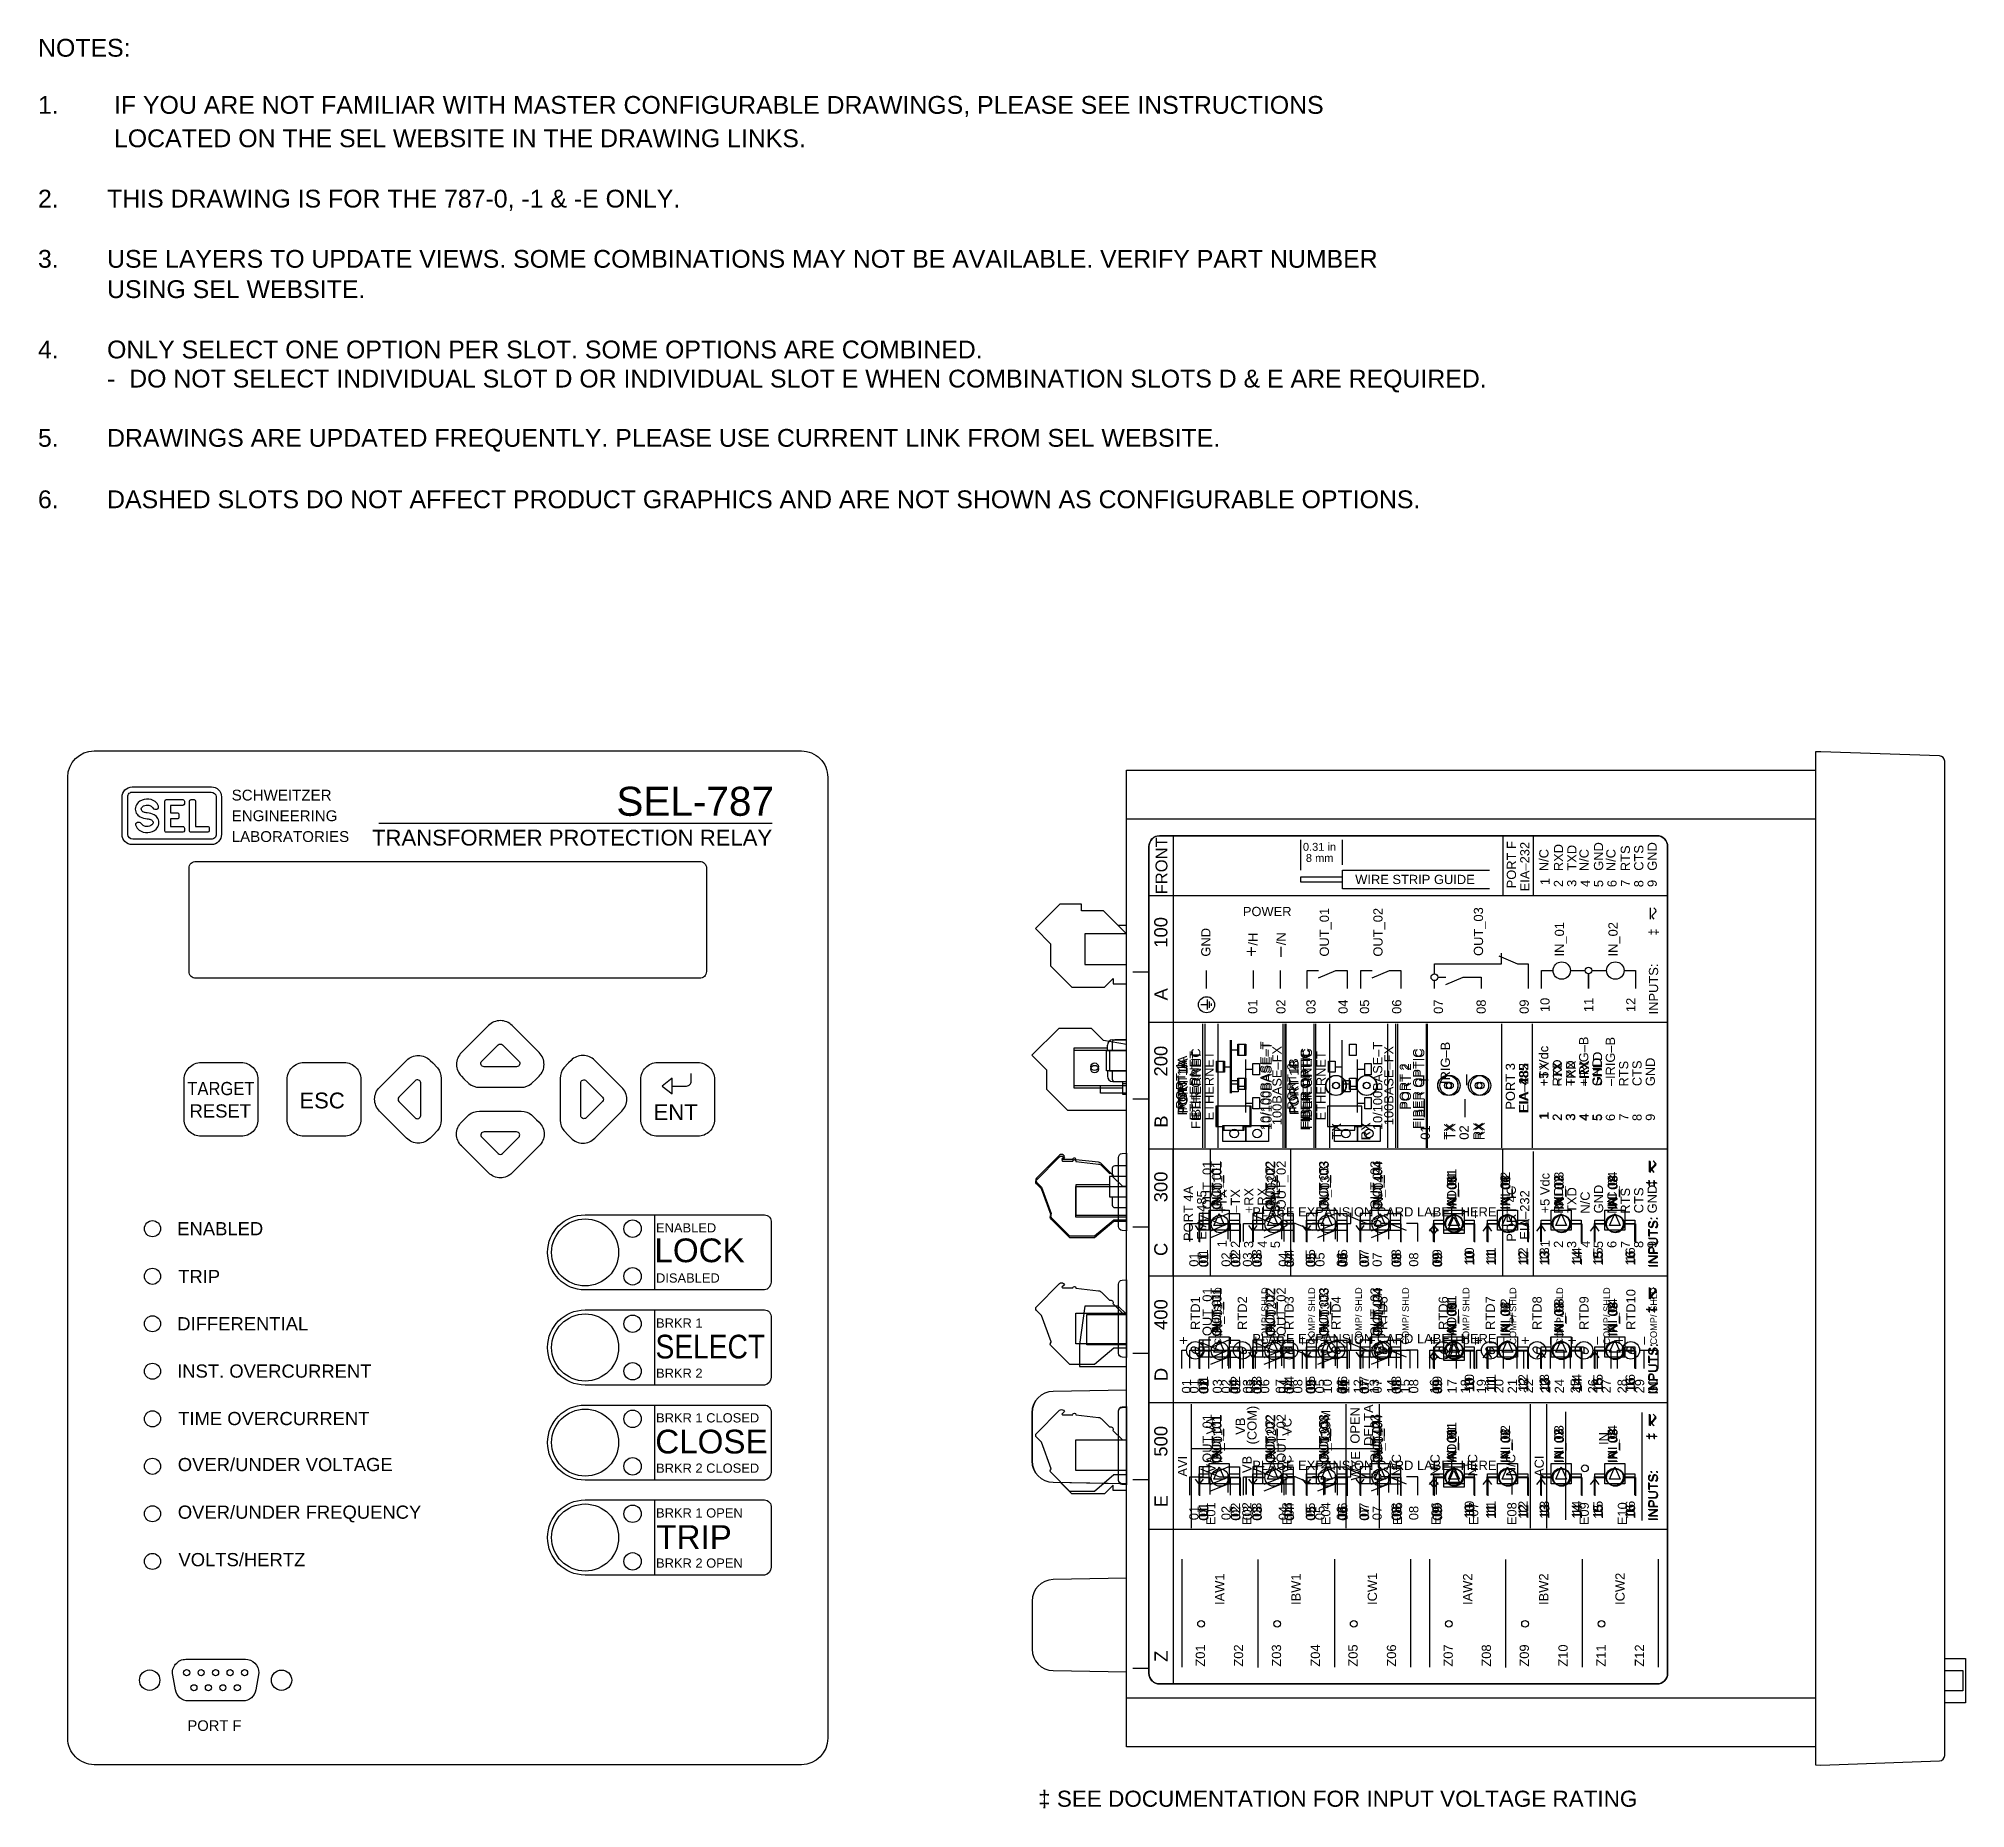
# Model space of a CAD drawing. Extents: x 0.5 to 23.7, y 0.2 to 17.2.
# Drawn here: x 1.11 to 15.49, y 1.41 to 14.61 of the extents above; entities that cross this region are included whole.
import ezdxf
from ezdxf.enums import TextEntityAlignment as Align

# ---------------------------------------------------------------- set-up
doc = ezdxf.new("R2010")
doc.units = 0
doc.header["$MEASUREMENT"] = 0
for name, color, linetype in [('1_01__0-__EMPTY', 7, 'CONTINUOUS'), ('1_02__B-___3__DI___4__DO__', 7, 'CONTINUOUS'), ('1_03__1-___4__DI___4__DO__', 7, 'CONTINUOUS'), ('1_04__C-___4__DI___4__DO__', 7, 'CONTINUOUS'), ('1_05__6-___4__AI___4__AO', 7, 'CONTINUOUS'), ('1_06__A0__SERIAL_COMMUNICA', 7, 'CONTINUOUS'), ('1_07__3-___8__DI', 7, 'CONTINUOUS'), ('1_08__D-___4__DI___3__DO__', 7, 'CONTINUOUS'), ('2_01__0-__EMPTY', 7, 'CONTINUOUS'), ('2_02__B-___3__DI___4__DO__', 7, 'CONTINUOUS'), ('2_03__1-___4__DI___4__DO__', 7, 'CONTINUOUS'), ('2_04__C-___4__DI___4__DO__', 7, 'CONTINUOUS'), ('2_05__6-___4__AI____4__AO', 7, 'CONTINUOUS'), ('2_06__9-___10__RTD_INPUTS', 7, 'CONTINUOUS'), ('2_07__3-___8__DI', 7, 'CONTINUOUS'), ('2_08__D-___4__DI___3__DO__', 7, 'CONTINUOUS'), ('3_01__0-__EMPTY', 7, 'CONTINUOUS'), ('3_02__B-___3__DI___4__DO__', 7, 'CONTINUOUS'), ('3_03__1-___4__DI___4__DO__', 7, 'CONTINUOUS'), ('3_04__C-___4__DI___4__DO__', 7, 'CONTINUOUS'), ('3_05__6-___4__AI____4__AO', 7, 'CONTINUOUS'), ('3_06__3-___8__DI', 7, 'CONTINUOUS'), ('3_07__D-___4__DI___3__DO__', 7, 'CONTINUOUS'), ('4_01__0-_A-__EMPTY____1__A', 7, 'CONTINUOUS'), ('4_02__B-_A-___3__DI___4__D', 7, 'CONTINUOUS'), ('4_03__1-_A-___4__DI___4__D', 7, 'CONTINUOUS'), ('4_04__C-_A-___4__DI___4__D', 7, 'CONTINUOUS'), ('4_05__6-_A-___4__AI____4__', 7, 'CONTINUOUS'), ('4_06__9-_A-___10__RTD_INPU', 7, 'CONTINUOUS'), ('4_07__3-_A-___8__DI____1__', 7, 'CONTINUOUS'), ('4_08__D-_A-___4__DI___3__D', 7, 'CONTINUOUS'), ('4_09__0-_7-__EMPTY____1__A', 7, 'CONTINUOUS'), ('4_10__B-_7-___3__DI___4__D', 7, 'CONTINUOUS'), ('4_11__1-_7-___4__DI___4__D', 7, 'CONTINUOUS'), ('4_12__C-_7-___4__DI___4__D', 7, 'CONTINUOUS'), ('4_13__6-_7-___4__AI____4__', 7, 'CONTINUOUS'), ('4_14__9-_7-___10__RTD_INPU', 7, 'CONTINUOUS'), ('4_15__3-_7-___8__DI____1__', 7, 'CONTINUOUS'), ('4_16__D-_7-___4__DI___3__D', 7, 'CONTINUOUS'), ('5_01__0-__NO_ETH__EIA-232', 7, 'CONTINUOUS'), ('5_02__1-__NO_ETH__EIA-485', 7, 'CONTINUOUS'), ('5_03__2-___1__10-100BASE-T', 7, 'CONTINUOUS'), ('5_04__3-___1__10-100BASE-T', 7, 'CONTINUOUS'), ('5_05__4-___1__100BASE-FX_M', 7, 'CONTINUOUS'), ('5_06__6-___2__10-100BASE-T', 7, 'CONTINUOUS'), ('5_07__8-___2__100BASE-FX_M', 7, 'CONTINUOUS'), ('6_00____DWG', 7, 'CONTINUOUS')]:
    doc.layers.add(name, color=color, linetype=linetype)
doc.styles.add('ARIAL', font='arial.ttf')

msp = doc.modelspace()

# ---------------------------------------------------------------- texts
at = {"layer": '1_01__0-__EMPTY', "style": 'ARIAL'}
msp.add_text('PLACE EXPANSION CARD LABEL HERE', height=0.06883, dxfattribs=at).set_placement((10.167, 5.821))
at = {"layer": '1_02__B-___3__DI___4__DO__', "style": 'ARIAL'}
for s, height, p in [('OUT_01', 0.0688, (9.934, 5.873)), ('OUT_02', 0.0688, (10.334, 5.873)), ('OUT_03', 0.0688, (10.734, 5.873)), ('OUT_04', 0.0688, (11.134, 5.873)), ('AO_01', 0.0688, (11.689, 5.879)), ('IN_01', 0.0688, (12.089, 5.874)), ('IN_02', 0.0688, (12.489, 5.874)), ('IN_03', 0.0688, (12.889, 5.874)), ('‡', 0.0688, (13.178, 6.047)), ('+', 0.0787, (11.561, 5.809)), ('–', 0.0787, (11.862, 5.809)), ('INPUTS:', 0.0688, (13.191, 5.442)), ('01', 0.0688, (9.836, 5.445)), ('02', 0.0688, (10.076, 5.445)), ('03', 0.0688, (10.235, 5.445)), ('04', 0.0688, (10.475, 5.445)), ('05', 0.0688, (10.635, 5.445)), ('06', 0.0688, (10.875, 5.445)), ('07', 0.0688, (11.035, 5.445)), ('08', 0.0688, (11.275, 5.445)), ('09', 0.0688, (11.581, 5.445)), ('10', 0.0688, (11.821, 5.459)), ('11', 0.0688, (11.982, 5.459)), ('12', 0.0688, (12.222, 5.459)), ('13', 0.0688, (12.381, 5.459)), ('14', 0.0688, (12.622, 5.459)), ('15', 0.0688, (12.781, 5.459)), ('16', 0.0688, (13.021, 5.459))]:
    msp.add_text(s, height=height, rotation=90, dxfattribs=at).set_placement(p)
at = {"layer": '1_03__1-___4__DI___4__DO__', "style": 'ARIAL'}
for s, p in [('OUT_01', (9.934, 5.873)), ('OUT_02', (10.334, 5.873)), ('OUT_03', (10.734, 5.873)), ('OUT_04', (11.134, 5.873)), ('IN_01', (11.689, 5.874)), ('IN_02', (12.089, 5.874)), ('IN_03', (12.489, 5.874)), ('IN_04', (12.889, 5.874)), ('‡', (13.178, 6.047)), ('INPUTS:', (13.191, 5.442)), ('01', (9.836, 5.445)), ('02', (10.076, 5.445)), ('03', (10.235, 5.445)), ('04', (10.475, 5.445)), ('05', (10.635, 5.445)), ('06', (10.875, 5.445)), ('07', (11.035, 5.445)), ('08', (11.275, 5.445)), ('09', (11.581, 5.445)), ('10', (11.821, 5.459)), ('11', (11.982, 5.459)), ('12', (12.222, 5.459)), ('13', (12.381, 5.459)), ('14', (12.622, 5.459)), ('15', (12.781, 5.459)), ('16', (13.021, 5.459))]:
    msp.add_text(s, height=0.0688, rotation=90, dxfattribs=at).set_placement(p)
at = {"layer": '1_04__C-___4__DI___4__DO__', "style": 'ARIAL'}
for s, p in [('OUT_01', (9.938, 5.87)), ('OUT_02', (10.338, 5.87)), ('OUT_03', (10.738, 5.87)), ('OUT_04', (11.138, 5.87)), ('IN_01', (11.689, 5.874)), ('IN_02', (12.089, 5.874)), ('IN_03', (12.489, 5.874)), ('IN_04', (12.889, 5.874)), ('‡', (13.178, 6.047)), ('INPUTS:', (13.191, 5.442)), ('01', (9.84, 5.442)), ('02', (10.079, 5.442)), ('03', (10.239, 5.442)), ('04', (10.479, 5.442)), ('05', (10.639, 5.442)), ('06', (10.879, 5.442)), ('07', (11.039, 5.442)), ('08', (11.279, 5.442)), ('09', (11.581, 5.446)), ('10', (11.821, 5.459)), ('11', (11.982, 5.459)), ('12', (12.222, 5.459)), ('13', (12.381, 5.459)), ('14', (12.622, 5.459)), ('15', (12.781, 5.459)), ('16', (13.021, 5.459))]:
    msp.add_text(s, height=0.0688, rotation=90, dxfattribs=at).set_placement(p)
at = {"layer": '1_05__6-___4__AI___4__AO', "style": 'ARIAL'}
for s, p in [('AO_01', (9.934, 5.899)), ('AO_02', (10.334, 5.899)), ('AO_03', (10.734, 5.899)), ('AO_04', (11.134, 5.899)), ('AI_01', (11.689, 5.904)), ('AI_02', (12.089, 5.904)), ('AI_03', (12.489, 5.904)), ('AI_04', (12.889, 5.904)), ('01', (9.836, 5.47)), ('02', (10.076, 5.47)), ('03', (10.235, 5.47)), ('04', (10.476, 5.47)), ('05', (10.635, 5.47)), ('06', (10.875, 5.47)), ('07', (11.035, 5.47)), ('08', (11.275, 5.47)), ('09', (11.581, 5.47)), ('10', (11.821, 5.484)), ('11', (11.982, 5.484)), ('12', (12.222, 5.484)), ('13', (12.381, 5.484)), ('14', (12.622, 5.484)), ('15', (12.781, 5.484)), ('16', (13.021, 5.484))]:
    msp.add_text(s, height=0.0688, rotation=90, dxfattribs=at).set_placement(p)
at = {"layer": '1_06__A0__SERIAL_COMMUNICA', "style": 'ARIAL'}
for s, p in [('PORT 4A', (9.724, 5.638)), ('SHLD', (10.374, 5.845)), ('PORT 4C', (12.134, 5.633)), ('+5 Vdc', (12.385, 5.844)), ('RXD', (12.486, 5.842)), ('GND', (12.785, 5.844)), ('GND', (13.185, 5.844)), ('EIA–485', (9.824, 5.648)), ('+TX', (9.976, 5.844)), ('–TX', (10.076, 5.849)), ('+RX', (10.176, 5.844)), ('–RX', (10.276, 5.849)), ('EIA–232', (12.234, 5.648)), ('TXD', (12.586, 5.847)), ('N/C', (12.685, 5.842)), ('N/C', (12.885, 5.842)), ('RTS', (12.985, 5.842)), ('CTS', (13.085, 5.845)), ('1', (9.976, 5.591)), ('2', (10.076, 5.587)), ('3', (10.174, 5.585)), ('4', (10.276, 5.588)), ('5', (10.374, 5.585)), ('1', (12.386, 5.591)), ('2', (12.486, 5.587)), ('3', (12.584, 5.585)), ('4', (12.686, 5.588)), ('5', (12.784, 5.585)), ('6', (12.884, 5.586)), ('7', (12.986, 5.585)), ('8', (13.084, 5.586)), ('9', (13.184, 5.585))]:
    msp.add_text(s, height=0.0688, rotation=90, dxfattribs=at).set_placement(p)
at = {"layer": '1_07__3-___8__DI', "style": 'ARIAL'}
for s, p in [('IN_01', (9.943, 5.87)), ('IN_02', (10.343, 5.87)), ('IN_03', (10.743, 5.87)), ('IN_04', (11.143, 5.87)), ('IN_05', (11.693, 5.87)), ('IN_06', (12.093, 5.87)), ('IN_07', (12.493, 5.87)), ('IN_08', (12.893, 5.87)), ('‡', (13.182, 6.043)), ('INPUTS:', (13.195, 5.438)), ('01', (9.839, 5.442)), ('02', (10.079, 5.442)), ('03', (10.239, 5.442)), ('04', (10.479, 5.442)), ('05', (10.639, 5.442)), ('06', (10.879, 5.442)), ('07', (11.039, 5.442)), ('08', (11.279, 5.442)), ('09', (11.584, 5.442)), ('10', (11.825, 5.455)), ('11', (11.986, 5.455)), ('12', (12.226, 5.455)), ('13', (12.384, 5.455)), ('14', (12.626, 5.455)), ('15', (12.784, 5.455)), ('16', (13.024, 5.455))]:
    msp.add_text(s, height=0.0688, rotation=90, dxfattribs=at).set_placement(p)
at = {"layer": '1_08__D-___4__DI___3__DO__', "style": 'ARIAL'}
for s, p in [('OUT_01', (9.865, 5.874)), ('OUT_02', (10.417, 5.874)), ('OUT_03', (11.117, 5.874)), ('IN_01', (11.687, 5.875)), ('IN_02', (12.087, 5.875)), ('IN_03', (12.487, 5.875)), ('IN_04', (12.887, 5.875)), ('‡', (13.176, 6.047)), ('INPUTS:', (13.189, 5.442)), ('01', (9.766, 5.446)), ('02', (10.006, 5.446)), ('03', (10.166, 5.446)), ('04', (10.433, 5.446)), ('05', (10.706, 5.446)), ('06', (10.866, 5.446)), ('07', (11.133, 5.446)), ('08', (11.406, 5.446)), ('09', (11.579, 5.446)), ('10', (11.819, 5.46)), ('11', (11.98, 5.46)), ('12', (12.22, 5.46)), ('13', (12.379, 5.46)), ('14', (12.62, 5.46)), ('15', (12.779, 5.46)), ('16', (13.019, 5.46))]:
    msp.add_text(s, height=0.0688, rotation=90, dxfattribs=at).set_placement(p)
at = {"layer": '2_01__0-__EMPTY', "style": 'ARIAL'}
msp.add_text('PLACE EXPANSION CARD LABEL HERE', height=0.06883, dxfattribs=at).set_placement((10.167, 4.876))
at = {"layer": '2_02__B-___3__DI___4__DO__', "style": 'ARIAL'}
for s, height, p in [('OUT_01', 0.0688, (9.934, 4.928)), ('OUT_02', 0.0688, (10.334, 4.928)), ('OUT_03', 0.0688, (10.734, 4.928)), ('OUT_04', 0.0688, (11.134, 4.928)), ('AO_01', 0.0688, (11.689, 4.934)), ('IN_01', 0.0688, (12.089, 4.929)), ('IN_02', 0.0688, (12.489, 4.929)), ('IN_03', 0.0688, (12.889, 4.929)), ('‡', 0.0688, (13.178, 5.102)), ('+', 0.0787, (11.561, 4.864)), ('–', 0.0787, (11.862, 4.864)), ('INPUTS:', 0.0688, (13.191, 4.497)), ('01', 0.0688, (9.836, 4.5)), ('02', 0.0688, (10.076, 4.5)), ('03', 0.0688, (10.235, 4.5)), ('04', 0.0688, (10.475, 4.5)), ('05', 0.0688, (10.635, 4.5)), ('06', 0.0688, (10.875, 4.5)), ('07', 0.0688, (11.035, 4.5)), ('08', 0.0688, (11.275, 4.5)), ('09', 0.0688, (11.581, 4.5)), ('10', 0.0688, (11.821, 4.514)), ('11', 0.0688, (11.982, 4.514)), ('12', 0.0688, (12.222, 4.514)), ('13', 0.0688, (12.381, 4.514)), ('14', 0.0688, (12.622, 4.514)), ('15', 0.0688, (12.781, 4.514)), ('16', 0.0688, (13.021, 4.514))]:
    msp.add_text(s, height=height, rotation=90, dxfattribs=at).set_placement(p)
at = {"layer": '2_03__1-___4__DI___4__DO__', "style": 'ARIAL'}
for s, p in [('OUT_01', (9.934, 4.928)), ('OUT_02', (10.334, 4.928)), ('OUT_03', (10.734, 4.928)), ('OUT_04', (11.134, 4.928)), ('IN_01', (11.689, 4.929)), ('IN_02', (12.089, 4.929)), ('IN_03', (12.489, 4.929)), ('IN_04', (12.889, 4.929)), ('‡', (13.178, 5.102)), ('INPUTS:', (13.191, 4.497)), ('01', (9.836, 4.5)), ('02', (10.076, 4.5)), ('03', (10.235, 4.5)), ('04', (10.475, 4.5)), ('05', (10.635, 4.5)), ('06', (10.875, 4.5)), ('07', (11.035, 4.5)), ('08', (11.275, 4.5)), ('09', (11.581, 4.5)), ('10', (11.821, 4.514)), ('11', (11.982, 4.514)), ('12', (12.222, 4.514)), ('13', (12.381, 4.514)), ('14', (12.622, 4.514)), ('15', (12.781, 4.514)), ('16', (13.021, 4.514))]:
    msp.add_text(s, height=0.0688, rotation=90, dxfattribs=at).set_placement(p)
at = {"layer": '2_04__C-___4__DI___4__DO__', "style": 'ARIAL'}
for s, p in [('OUT_01', (9.938, 4.925)), ('OUT_02', (10.338, 4.925)), ('OUT_03', (10.738, 4.925)), ('OUT_04', (11.138, 4.925)), ('IN_01', (11.689, 4.929)), ('IN_02', (12.089, 4.929)), ('IN_03', (12.489, 4.929)), ('IN_04', (12.889, 4.929)), ('‡', (13.178, 5.102)), ('INPUTS:', (13.191, 4.497)), ('04', (10.479, 4.497)), ('09', (11.581, 4.501)), ('10', (11.821, 4.514)), ('11', (11.982, 4.514)), ('12', (12.222, 4.514)), ('13', (12.381, 4.514)), ('14', (12.622, 4.514)), ('15', (12.781, 4.514)), ('16', (13.021, 4.514)), ('01', (9.84, 4.497)), ('02', (10.079, 4.497)), ('03', (10.239, 4.497)), ('05', (10.639, 4.497)), ('06', (10.879, 4.497)), ('07', (11.039, 4.497)), ('08', (11.279, 4.497))]:
    msp.add_text(s, height=0.0688, rotation=90, dxfattribs=at).set_placement(p)
at = {"layer": '2_05__6-___4__AI____4__AO', "style": 'ARIAL'}
for s, p in [('AO_01', (9.934, 4.954)), ('AO_02', (10.334, 4.954)), ('AO_03', (10.734, 4.954)), ('AO_04', (11.134, 4.954)), ('AI_01', (11.689, 4.959)), ('AI_02', (12.089, 4.959)), ('AI_03', (12.489, 4.959)), ('AI_04', (12.889, 4.959)), ('01', (9.836, 4.525)), ('02', (10.076, 4.525)), ('03', (10.235, 4.525)), ('04', (10.476, 4.525)), ('05', (10.635, 4.525)), ('06', (10.875, 4.525)), ('07', (11.035, 4.525)), ('08', (11.275, 4.525)), ('09', (11.581, 4.525)), ('10', (11.821, 4.539)), ('11', (11.982, 4.539)), ('12', (12.222, 4.539)), ('13', (12.381, 4.539)), ('14', (12.622, 4.539)), ('15', (12.781, 4.539)), ('16', (13.021, 4.539))]:
    msp.add_text(s, height=0.0688, rotation=90, dxfattribs=at).set_placement(p)
at = {"layer": '2_06__9-___10__RTD_INPUTS', "style": 'ARIAL'}
for s, height, p in [('RTD1', 0.0688, (9.777, 4.975)), ('COMP/ SHLD', 0.0492, (9.935, 4.865)), ('RTD2', 0.0688, (10.127, 4.975)), ('COMP/ SHLD', 0.0492, (10.285, 4.865)), ('RTD3', 0.0688, (10.476, 4.975)), ('COMP/ SHLD', 0.0492, (10.635, 4.865)), ('RTD4', 0.0688, (10.827, 4.975)), ('COMP/ SHLD', 0.0492, (10.985, 4.865)), ('RTD5', 0.0688, (11.176, 4.975)), ('COMP/ SHLD', 0.0492, (11.335, 4.865)), ('RTD6', 0.0688, (11.626, 4.975)), ('COMP/ SHLD', 0.0492, (11.786, 4.865)), ('RTD7', 0.0688, (11.977, 4.975)), ('COMP/ SHLD', 0.0492, (12.136, 4.865)), ('RTD8', 0.0688, (12.326, 4.975)), ('COMP/ SHLD', 0.0492, (12.486, 4.865)), ('RTD9', 0.0688, (12.676, 4.975)), ('COMP/ SHLD', 0.0492, (12.836, 4.865)), ('RTD10', 0.0688, (13.026, 4.975)), ('COMP/ SHLD', 0.0492, (13.186, 4.865)), ('+', 0.0787, (9.692, 4.864)), ('–', 0.0787, (9.872, 4.864)), ('+', 0.0787, (10.042, 4.864)), ('–', 0.0787, (10.222, 4.864)), ('+', 0.0787, (10.392, 4.864)), ('–', 0.0787, (10.572, 4.864)), ('+', 0.0787, (10.742, 4.864)), ('–', 0.0787, (10.922, 4.864)), ('+', 0.0787, (11.092, 4.864)), ('–', 0.0787, (11.272, 4.864)), ('+', 0.0787, (11.542, 4.864)), ('–', 0.0787, (11.722, 4.864)), ('+', 0.0787, (11.892, 4.864)), ('–', 0.0787, (12.072, 4.864)), ('+', 0.0787, (12.242, 4.864)), ('–', 0.0787, (12.422, 4.864)), ('+', 0.0787, (12.592, 4.864)), ('–', 0.0787, (12.772, 4.864)), ('+', 0.0787, (12.942, 4.864)), ('–', 0.0787, (13.122, 4.864)), ('01', 0.0688, (9.711, 4.501)), ('02', 0.0688, (9.841, 4.501)), ('03', 0.0688, (9.941, 4.501)), ('04', 0.0688, (10.061, 4.501)), ('05', 0.0688, (10.188, 4.501)), ('06', 0.0688, (10.294, 4.501)), ('07', 0.0688, (10.411, 4.501)), ('08', 0.0688, (10.541, 4.501)), ('09', 0.0688, (10.641, 4.501)), ('10', 0.0688, (10.761, 4.501)), ('11', 0.0688, (10.892, 4.501)), ('12', 0.0688, (10.992, 4.501)), ('13', 0.0688, (11.111, 4.501)), ('14', 0.0688, (11.242, 4.501)), ('15', 0.0688, (11.341, 4.501)), ('16', 0.0688, (11.561, 4.501)), ('17', 0.0688, (11.692, 4.501)), ('18', 0.0688, (11.791, 4.501)), ('19', 0.0688, (11.911, 4.501)), ('20', 0.0688, (12.041, 4.502)), ('21', 0.0688, (12.142, 4.502)), ('22', 0.0688, (12.262, 4.502)), ('23', 0.0688, (12.391, 4.502)), ('24', 0.0688, (12.492, 4.502)), ('25', 0.0688, (12.611, 4.502)), ('26', 0.0688, (12.741, 4.502)), ('27', 0.0688, (12.842, 4.502)), ('28', 0.0688, (12.961, 4.502)), ('29', 0.0688, (13.091, 4.502)), ('30', 0.0688, (13.191, 4.504))]:
    msp.add_text(s, height=height, rotation=90, dxfattribs=at).set_placement(p)
at = {"layer": '2_07__3-___8__DI', "style": 'ARIAL'}
for s, p in [('IN_01', (9.943, 4.925)), ('IN_02', (10.343, 4.925)), ('IN_03', (10.743, 4.925)), ('IN_04', (11.143, 4.925)), ('IN_05', (11.693, 4.925)), ('IN_06', (12.093, 4.925)), ('IN_07', (12.493, 4.925)), ('IN_08', (12.893, 4.925)), ('‡', (13.182, 5.098)), ('INPUTS:', (13.195, 4.493)), ('04', (10.479, 4.497)), ('10', (11.825, 4.51)), ('11', (11.986, 4.51)), ('12', (12.226, 4.51)), ('13', (12.384, 4.51)), ('14', (12.626, 4.51)), ('15', (12.784, 4.51)), ('16', (13.024, 4.51)), ('01', (9.839, 4.497)), ('02', (10.079, 4.497)), ('03', (10.239, 4.497)), ('05', (10.639, 4.497)), ('06', (10.879, 4.497)), ('07', (11.039, 4.497)), ('08', (11.279, 4.497)), ('09', (11.584, 4.497))]:
    msp.add_text(s, height=0.0688, rotation=90, dxfattribs=at).set_placement(p)
at = {"layer": '2_08__D-___4__DI___3__DO__', "style": 'ARIAL'}
for s, p in [('OUT_01', (9.865, 4.929)), ('OUT_02', (10.417, 4.929)), ('OUT_03', (11.117, 4.929)), ('IN_01', (11.687, 4.93)), ('IN_02', (12.087, 4.93)), ('IN_03', (12.487, 4.93)), ('IN_04', (12.887, 4.93)), ('‡', (13.176, 5.102)), ('INPUTS:', (13.189, 4.497)), ('01', (9.766, 4.501)), ('02', (10.006, 4.501)), ('03', (10.166, 4.501)), ('04', (10.433, 4.501)), ('05', (10.706, 4.501)), ('06', (10.866, 4.501)), ('07', (11.133, 4.501)), ('08', (11.406, 4.501)), ('09', (11.579, 4.501)), ('10', (11.819, 4.515)), ('11', (11.98, 4.515)), ('12', (12.22, 4.515)), ('13', (12.379, 4.515)), ('14', (12.62, 4.515)), ('15', (12.779, 4.515)), ('16', (13.019, 4.515))]:
    msp.add_text(s, height=0.0688, rotation=90, dxfattribs=at).set_placement(p)
at = {"layer": '3_01__0-__EMPTY', "style": 'ARIAL'}
msp.add_text('PLACE EXPANSION CARD LABEL HERE', height=0.06883, dxfattribs=at).set_placement((10.167, 3.931))
at = {"layer": '3_02__B-___3__DI___4__DO__', "style": 'ARIAL'}
for s, height, p in [('OUT_01', 0.0688, (9.934, 3.983)), ('OUT_02', 0.0688, (10.334, 3.983)), ('OUT_03', 0.0688, (10.734, 3.983)), ('OUT_04', 0.0688, (11.134, 3.983)), ('AO_01', 0.0688, (11.689, 3.989)), ('IN_01', 0.0688, (12.089, 3.984)), ('IN_02', 0.0688, (12.489, 3.984)), ('IN_03', 0.0688, (12.889, 3.984)), ('‡', 0.0688, (13.178, 4.157)), ('+', 0.0787, (11.561, 3.919)), ('–', 0.0787, (11.862, 3.919)), ('INPUTS:', 0.0688, (13.191, 3.552)), ('01', 0.0688, (9.836, 3.555)), ('02', 0.0688, (10.076, 3.555)), ('03', 0.0688, (10.235, 3.555)), ('04', 0.0688, (10.475, 3.555)), ('05', 0.0688, (10.635, 3.555)), ('06', 0.0688, (10.875, 3.555)), ('07', 0.0688, (11.035, 3.555)), ('08', 0.0688, (11.275, 3.555)), ('09', 0.0688, (11.581, 3.555)), ('10', 0.0688, (11.821, 3.569)), ('11', 0.0688, (11.982, 3.569)), ('12', 0.0688, (12.222, 3.569)), ('13', 0.0688, (12.381, 3.569)), ('14', 0.0688, (12.622, 3.569)), ('15', 0.0688, (12.781, 3.569)), ('16', 0.0688, (13.021, 3.569))]:
    msp.add_text(s, height=height, rotation=90, dxfattribs=at).set_placement(p)
at = {"layer": '3_03__1-___4__DI___4__DO__', "style": 'ARIAL'}
for s, p in [('OUT_01', (9.934, 3.983)), ('OUT_02', (10.334, 3.983)), ('OUT_03', (10.734, 3.983)), ('OUT_04', (11.134, 3.983)), ('IN_01', (11.689, 3.984)), ('IN_02', (12.089, 3.984)), ('IN_03', (12.489, 3.984)), ('IN_04', (12.889, 3.984)), ('‡', (13.178, 4.157)), ('INPUTS:', (13.191, 3.552)), ('01', (9.836, 3.555)), ('02', (10.076, 3.555)), ('03', (10.235, 3.555)), ('04', (10.475, 3.555)), ('05', (10.635, 3.555)), ('06', (10.875, 3.555)), ('07', (11.035, 3.555)), ('08', (11.275, 3.555)), ('09', (11.581, 3.555)), ('10', (11.821, 3.569)), ('11', (11.982, 3.569)), ('12', (12.222, 3.569)), ('13', (12.381, 3.569)), ('14', (12.622, 3.569)), ('15', (12.781, 3.569)), ('16', (13.021, 3.569))]:
    msp.add_text(s, height=0.0688, rotation=90, dxfattribs=at).set_placement(p)
at = {"layer": '3_04__C-___4__DI___4__DO__', "style": 'ARIAL'}
for s, p in [('OUT_01', (9.938, 3.98)), ('OUT_02', (10.338, 3.98)), ('OUT_03', (10.738, 3.98)), ('OUT_04', (11.138, 3.98)), ('IN_01', (11.689, 3.984)), ('IN_02', (12.089, 3.984)), ('IN_03', (12.489, 3.984)), ('IN_04', (12.889, 3.984)), ('‡', (13.178, 4.157)), ('INPUTS:', (13.191, 3.552)), ('01', (9.84, 3.552)), ('02', (10.079, 3.552)), ('03', (10.239, 3.552)), ('04', (10.479, 3.552)), ('05', (10.639, 3.552)), ('06', (10.879, 3.552)), ('07', (11.039, 3.552)), ('08', (11.279, 3.552)), ('09', (11.581, 3.556)), ('10', (11.821, 3.569)), ('11', (11.982, 3.569)), ('12', (12.222, 3.569)), ('13', (12.381, 3.569)), ('14', (12.622, 3.569)), ('15', (12.781, 3.569)), ('16', (13.021, 3.569))]:
    msp.add_text(s, height=0.0688, rotation=90, dxfattribs=at).set_placement(p)
at = {"layer": '3_05__6-___4__AI____4__AO', "style": 'ARIAL'}
for s, p in [('AO_01', (9.934, 4.009)), ('AO_02', (10.334, 4.009)), ('AO_03', (10.734, 4.009)), ('AO_04', (11.134, 4.009)), ('AI_01', (11.689, 4.014)), ('AI_02', (12.089, 4.014)), ('AI_03', (12.489, 4.014)), ('AI_04', (12.889, 4.014)), ('01', (9.836, 3.58)), ('02', (10.076, 3.58)), ('03', (10.235, 3.58)), ('04', (10.476, 3.58)), ('05', (10.635, 3.58)), ('06', (10.875, 3.58)), ('07', (11.035, 3.58)), ('08', (11.275, 3.58)), ('09', (11.581, 3.58)), ('10', (11.821, 3.594)), ('11', (11.982, 3.594)), ('12', (12.222, 3.594)), ('13', (12.381, 3.594)), ('14', (12.622, 3.594)), ('15', (12.781, 3.594)), ('16', (13.021, 3.594))]:
    msp.add_text(s, height=0.0688, rotation=90, dxfattribs=at).set_placement(p)
at = {"layer": '3_06__3-___8__DI', "style": 'ARIAL'}
for s, p in [('IN_01', (9.943, 3.98)), ('IN_02', (10.343, 3.98)), ('IN_03', (10.743, 3.98)), ('IN_04', (11.143, 3.98)), ('IN_05', (11.693, 3.98)), ('IN_06', (12.093, 3.98)), ('IN_07', (12.493, 3.98)), ('IN_08', (12.893, 3.98)), ('‡', (13.182, 4.153)), ('INPUTS:', (13.195, 3.548)), ('01', (9.839, 3.552)), ('02', (10.079, 3.552)), ('03', (10.239, 3.552)), ('04', (10.479, 3.552)), ('05', (10.639, 3.552)), ('06', (10.879, 3.552)), ('07', (11.039, 3.552)), ('08', (11.279, 3.552)), ('09', (11.584, 3.552)), ('10', (11.825, 3.565)), ('11', (11.986, 3.565)), ('12', (12.226, 3.565)), ('13', (12.384, 3.565)), ('14', (12.626, 3.565)), ('15', (12.784, 3.565)), ('16', (13.024, 3.565))]:
    msp.add_text(s, height=0.0688, rotation=90, dxfattribs=at).set_placement(p)
at = {"layer": '3_07__D-___4__DI___3__DO__', "style": 'ARIAL'}
for s, p in [('OUT_01', (9.865, 3.984)), ('OUT_02', (10.417, 3.984)), ('OUT_03', (11.117, 3.984)), ('IN_01', (11.687, 3.985)), ('IN_02', (12.087, 3.985)), ('IN_03', (12.487, 3.985)), ('IN_04', (12.887, 3.985)), ('‡', (13.176, 4.157)), ('INPUTS:', (13.189, 3.552)), ('01', (9.766, 3.556)), ('02', (10.006, 3.556)), ('03', (10.166, 3.556)), ('04', (10.433, 3.556)), ('05', (10.706, 3.556)), ('06', (10.866, 3.556)), ('07', (11.133, 3.556)), ('08', (11.406, 3.556)), ('09', (11.579, 3.556)), ('10', (11.819, 3.57)), ('11', (11.98, 3.57)), ('12', (12.22, 3.57)), ('13', (12.379, 3.57)), ('14', (12.62, 3.57)), ('15', (12.779, 3.57)), ('16', (13.019, 3.57))]:
    msp.add_text(s, height=0.0688, rotation=90, dxfattribs=at).set_placement(p)
at = {"layer": '4_01__0-_A-__EMPTY____1__A', "style": 'ARIAL'}
msp.add_text('PLACE EXPANSION CARD LABEL HERE', height=0.06883, dxfattribs=at).set_placement((10.167, 4.876))
for s, height, p in [('IN', 0.0688, (12.823, 4.117)), ('ACI', 0.0685, (12.342, 3.879)), ('E09', 0.0688, (12.678, 3.519)), ('E10', 0.0688, (12.963, 3.519))]:
    msp.add_text(s, height=height, rotation=90, dxfattribs=at).set_placement(p)
at = {"layer": '4_02__B-_A-___3__DI___4__D', "style": 'ARIAL'}
for s, height, p in [('OUT_01', 0.0688, (9.934, 4.928)), ('OUT_02', 0.0688, (10.334, 4.928)), ('OUT_03', 0.0688, (10.734, 4.928)), ('OUT_04', 0.0688, (11.134, 4.928)), ('AO_01', 0.0688, (11.689, 4.934)), ('IN_01', 0.0688, (12.089, 4.929)), ('IN_02', 0.0688, (12.489, 4.929)), ('IN_03', 0.0688, (12.889, 4.929)), ('‡', 0.0688, (13.178, 5.102)), ('+', 0.0787, (11.561, 4.864)), ('–', 0.0787, (11.862, 4.864)), ('INPUTS:', 0.0688, (13.191, 4.497)), ('01', 0.0688, (9.836, 4.5)), ('02', 0.0688, (10.076, 4.5)), ('03', 0.0688, (10.235, 4.5)), ('04', 0.0688, (10.475, 4.5)), ('05', 0.0688, (10.635, 4.5)), ('06', 0.0688, (10.875, 4.5)), ('07', 0.0688, (11.035, 4.5)), ('08', 0.0688, (11.275, 4.5)), ('09', 0.0688, (11.581, 4.5)), ('10', 0.0688, (11.821, 4.514)), ('11', 0.0688, (11.982, 4.514)), ('12', 0.0688, (12.222, 4.514)), ('13', 0.0688, (12.381, 4.514)), ('14', 0.0688, (12.622, 4.514)), ('15', 0.0688, (12.781, 4.514)), ('16', 0.0688, (13.021, 4.514)), ('IN', 0.0688, (12.823, 4.117)), ('ACI', 0.0685, (12.342, 3.879)), ('E09', 0.0688, (12.678, 3.519)), ('E10', 0.0688, (12.963, 3.519))]:
    msp.add_text(s, height=height, rotation=90, dxfattribs=at).set_placement(p)
at = {"layer": '4_03__1-_A-___4__DI___4__D', "style": 'ARIAL'}
for s, height, p in [('OUT_01', 0.0688, (9.934, 4.928)), ('OUT_02', 0.0688, (10.334, 4.928)), ('OUT_03', 0.0688, (10.734, 4.928)), ('OUT_04', 0.0688, (11.134, 4.928)), ('IN_01', 0.0688, (11.689, 4.929)), ('IN_02', 0.0688, (12.089, 4.929)), ('IN_03', 0.0688, (12.489, 4.929)), ('IN_04', 0.0688, (12.889, 4.929)), ('‡', 0.0688, (13.178, 5.102)), ('INPUTS:', 0.0688, (13.191, 4.497)), ('01', 0.0688, (9.836, 4.5)), ('02', 0.0688, (10.076, 4.5)), ('03', 0.0688, (10.235, 4.5)), ('04', 0.0688, (10.475, 4.5)), ('05', 0.0688, (10.635, 4.5)), ('06', 0.0688, (10.875, 4.5)), ('07', 0.0688, (11.035, 4.5)), ('08', 0.0688, (11.275, 4.5)), ('09', 0.0688, (11.581, 4.5)), ('10', 0.0688, (11.821, 4.514)), ('11', 0.0688, (11.982, 4.514)), ('12', 0.0688, (12.222, 4.514)), ('13', 0.0688, (12.381, 4.514)), ('14', 0.0688, (12.622, 4.514)), ('15', 0.0688, (12.781, 4.514)), ('16', 0.0688, (13.021, 4.514)), ('IN', 0.0688, (12.823, 4.117)), ('ACI', 0.0685, (12.342, 3.879)), ('E09', 0.0688, (12.678, 3.519)), ('E10', 0.0688, (12.963, 3.519))]:
    msp.add_text(s, height=height, rotation=90, dxfattribs=at).set_placement(p)
at = {"layer": '4_04__C-_A-___4__DI___4__D', "style": 'ARIAL'}
for s, height, p in [('OUT_01', 0.0688, (9.938, 4.925)), ('OUT_02', 0.0688, (10.338, 4.925)), ('OUT_03', 0.0688, (10.738, 4.925)), ('OUT_04', 0.0688, (11.138, 4.925)), ('IN_01', 0.0688, (11.689, 4.929)), ('IN_02', 0.0688, (12.089, 4.929)), ('IN_03', 0.0688, (12.489, 4.929)), ('IN_04', 0.0688, (12.889, 4.929)), ('‡', 0.0688, (13.178, 5.102)), ('INPUTS:', 0.0688, (13.191, 4.497)), ('04', 0.0688, (10.479, 4.497)), ('09', 0.0688, (11.581, 4.501)), ('10', 0.0688, (11.821, 4.514)), ('11', 0.0688, (11.982, 4.514)), ('12', 0.0688, (12.222, 4.514)), ('13', 0.0688, (12.381, 4.514)), ('14', 0.0688, (12.622, 4.514)), ('15', 0.0688, (12.781, 4.514)), ('16', 0.0688, (13.021, 4.514)), ('01', 0.0688, (9.84, 4.497)), ('02', 0.0688, (10.079, 4.497)), ('03', 0.0688, (10.239, 4.497)), ('05', 0.0688, (10.639, 4.497)), ('06', 0.0688, (10.879, 4.497)), ('07', 0.0688, (11.039, 4.497)), ('08', 0.0688, (11.279, 4.497)), ('IN', 0.0688, (12.823, 4.117)), ('ACI', 0.0685, (12.342, 3.879)), ('E09', 0.0688, (12.678, 3.519)), ('E10', 0.0688, (12.963, 3.519))]:
    msp.add_text(s, height=height, rotation=90, dxfattribs=at).set_placement(p)
at = {"layer": '4_05__6-_A-___4__AI____4__', "style": 'ARIAL'}
for s, height, p in [('AO_01', 0.0688, (9.934, 4.954)), ('AO_02', 0.0688, (10.334, 4.954)), ('AO_03', 0.0688, (10.734, 4.954)), ('AO_04', 0.0688, (11.134, 4.954)), ('AI_01', 0.0688, (11.689, 4.959)), ('AI_02', 0.0688, (12.089, 4.959)), ('AI_03', 0.0688, (12.489, 4.959)), ('AI_04', 0.0688, (12.889, 4.959)), ('01', 0.0688, (9.836, 4.525)), ('02', 0.0688, (10.076, 4.525)), ('03', 0.0688, (10.235, 4.525)), ('04', 0.0688, (10.476, 4.525)), ('05', 0.0688, (10.635, 4.525)), ('06', 0.0688, (10.875, 4.525)), ('07', 0.0688, (11.035, 4.525)), ('08', 0.0688, (11.275, 4.525)), ('09', 0.0688, (11.581, 4.525)), ('10', 0.0688, (11.821, 4.539)), ('11', 0.0688, (11.982, 4.539)), ('12', 0.0688, (12.222, 4.539)), ('13', 0.0688, (12.381, 4.539)), ('14', 0.0688, (12.622, 4.539)), ('15', 0.0688, (12.781, 4.539)), ('16', 0.0688, (13.021, 4.539)), ('IN', 0.0688, (12.823, 4.117)), ('ACI', 0.0685, (12.342, 3.879)), ('E09', 0.0688, (12.678, 3.519)), ('E10', 0.0688, (12.963, 3.519))]:
    msp.add_text(s, height=height, rotation=90, dxfattribs=at).set_placement(p)
at = {"layer": '4_06__9-_A-___10__RTD_INPU', "style": 'ARIAL'}
for s, height, p in [('RTD1', 0.0688, (9.777, 4.975)), ('COMP/ SHLD', 0.0492, (9.935, 4.865)), ('RTD2', 0.0688, (10.127, 4.975)), ('COMP/ SHLD', 0.0492, (10.285, 4.865)), ('RTD3', 0.0688, (10.476, 4.975)), ('COMP/ SHLD', 0.0492, (10.635, 4.865)), ('RTD4', 0.0688, (10.827, 4.975)), ('COMP/ SHLD', 0.0492, (10.985, 4.865)), ('RTD5', 0.0688, (11.176, 4.975)), ('COMP/ SHLD', 0.0492, (11.335, 4.865)), ('RTD6', 0.0688, (11.626, 4.975)), ('COMP/ SHLD', 0.0492, (11.786, 4.865)), ('RTD7', 0.0688, (11.977, 4.975)), ('COMP/ SHLD', 0.0492, (12.136, 4.865)), ('RTD8', 0.0688, (12.326, 4.975)), ('COMP/ SHLD', 0.0492, (12.486, 4.865)), ('RTD9', 0.0688, (12.676, 4.975)), ('COMP/ SHLD', 0.0492, (12.836, 4.865)), ('RTD10', 0.0688, (13.026, 4.975)), ('COMP/ SHLD', 0.0492, (13.186, 4.865)), ('+', 0.0787, (9.692, 4.864)), ('–', 0.0787, (9.872, 4.864)), ('+', 0.0787, (10.042, 4.864)), ('–', 0.0787, (10.222, 4.864)), ('+', 0.0787, (10.392, 4.864)), ('–', 0.0787, (10.572, 4.864)), ('+', 0.0787, (10.742, 4.864)), ('–', 0.0787, (10.922, 4.864)), ('+', 0.0787, (11.092, 4.864)), ('–', 0.0787, (11.272, 4.864)), ('+', 0.0787, (11.542, 4.864)), ('–', 0.0787, (11.722, 4.864)), ('+', 0.0787, (11.892, 4.864)), ('–', 0.0787, (12.072, 4.864)), ('+', 0.0787, (12.242, 4.864)), ('–', 0.0787, (12.422, 4.864)), ('+', 0.0787, (12.592, 4.864)), ('–', 0.0787, (12.772, 4.864)), ('+', 0.0787, (12.942, 4.864)), ('–', 0.0787, (13.122, 4.864)), ('01', 0.0688, (9.711, 4.501)), ('02', 0.0688, (9.841, 4.501)), ('03', 0.0688, (9.941, 4.501)), ('04', 0.0688, (10.061, 4.501)), ('05', 0.0688, (10.188, 4.501)), ('06', 0.0688, (10.294, 4.501)), ('07', 0.0688, (10.411, 4.501)), ('08', 0.0688, (10.541, 4.501)), ('09', 0.0688, (10.641, 4.501)), ('10', 0.0688, (10.761, 4.501)), ('11', 0.0688, (10.892, 4.501)), ('12', 0.0688, (10.992, 4.501)), ('13', 0.0688, (11.111, 4.501)), ('14', 0.0688, (11.242, 4.501)), ('15', 0.0688, (11.341, 4.501)), ('16', 0.0688, (11.561, 4.501)), ('17', 0.0688, (11.692, 4.501)), ('18', 0.0688, (11.791, 4.501)), ('19', 0.0688, (11.911, 4.501)), ('20', 0.0688, (12.041, 4.502)), ('21', 0.0688, (12.142, 4.502)), ('22', 0.0688, (12.262, 4.502)), ('23', 0.0688, (12.391, 4.502)), ('24', 0.0688, (12.492, 4.502)), ('25', 0.0688, (12.611, 4.502)), ('26', 0.0688, (12.741, 4.502)), ('27', 0.0688, (12.842, 4.502)), ('28', 0.0688, (12.961, 4.502)), ('29', 0.0688, (13.091, 4.502)), ('30', 0.0688, (13.191, 4.504)), ('IN', 0.0688, (12.823, 4.117)), ('ACI', 0.0685, (12.342, 3.879)), ('E09', 0.0688, (12.678, 3.519)), ('E10', 0.0688, (12.963, 3.519))]:
    msp.add_text(s, height=height, rotation=90, dxfattribs=at).set_placement(p)
at = {"layer": '4_07__3-_A-___8__DI____1__', "style": 'ARIAL'}
for s, height, p in [('IN_01', 0.0688, (9.943, 4.925)), ('IN_02', 0.0688, (10.343, 4.925)), ('IN_03', 0.0688, (10.743, 4.925)), ('IN_04', 0.0688, (11.143, 4.925)), ('IN_05', 0.0688, (11.693, 4.925)), ('IN_06', 0.0688, (12.093, 4.925)), ('IN_07', 0.0688, (12.493, 4.925)), ('IN_08', 0.0688, (12.893, 4.925)), ('‡', 0.0688, (13.182, 5.098)), ('INPUTS:', 0.0688, (13.195, 4.493)), ('04', 0.0688, (10.479, 4.497)), ('10', 0.0688, (11.825, 4.51)), ('11', 0.0688, (11.986, 4.51)), ('12', 0.0688, (12.226, 4.51)), ('13', 0.0688, (12.384, 4.51)), ('14', 0.0688, (12.626, 4.51)), ('15', 0.0688, (12.784, 4.51)), ('16', 0.0688, (13.024, 4.51)), ('01', 0.0688, (9.839, 4.497)), ('02', 0.0688, (10.079, 4.497)), ('03', 0.0688, (10.239, 4.497)), ('05', 0.0688, (10.639, 4.497)), ('06', 0.0688, (10.879, 4.497)), ('07', 0.0688, (11.039, 4.497)), ('08', 0.0688, (11.279, 4.497)), ('09', 0.0688, (11.584, 4.497)), ('IN', 0.0688, (12.823, 4.117)), ('ACI', 0.0685, (12.342, 3.879)), ('E09', 0.0688, (12.678, 3.519)), ('E10', 0.0688, (12.963, 3.519))]:
    msp.add_text(s, height=height, rotation=90, dxfattribs=at).set_placement(p)
at = {"layer": '4_08__D-_A-___4__DI___3__D', "style": 'ARIAL'}
for s, height, p in [('OUT_01', 0.0688, (9.865, 4.929)), ('OUT_02', 0.0688, (10.417, 4.929)), ('OUT_03', 0.0688, (11.117, 4.929)), ('IN_01', 0.0688, (11.687, 4.93)), ('IN_02', 0.0688, (12.087, 4.93)), ('IN_03', 0.0688, (12.487, 4.93)), ('IN_04', 0.0688, (12.887, 4.93)), ('‡', 0.0688, (13.176, 5.102)), ('INPUTS:', 0.0688, (13.189, 4.497)), ('01', 0.0688, (9.766, 4.501)), ('02', 0.0688, (10.006, 4.501)), ('03', 0.0688, (10.166, 4.501)), ('04', 0.0688, (10.433, 4.501)), ('05', 0.0688, (10.706, 4.501)), ('06', 0.0688, (10.866, 4.501)), ('07', 0.0688, (11.133, 4.501)), ('08', 0.0688, (11.406, 4.501)), ('09', 0.0688, (11.579, 4.501)), ('10', 0.0688, (11.819, 4.515)), ('11', 0.0688, (11.98, 4.515)), ('12', 0.0688, (12.22, 4.515)), ('13', 0.0688, (12.379, 4.515)), ('14', 0.0688, (12.62, 4.515)), ('15', 0.0688, (12.779, 4.515)), ('16', 0.0688, (13.019, 4.515)), ('IN', 0.0688, (12.823, 4.117)), ('ACI', 0.0685, (12.342, 3.879)), ('E09', 0.0688, (12.678, 3.519)), ('E10', 0.0688, (12.963, 3.519))]:
    msp.add_text(s, height=height, rotation=90, dxfattribs=at).set_placement(p)
at = {"layer": '4_09__0-_7-__EMPTY____1__A', "style": 'ARIAL'}
msp.add_text('PLACE EXPANSION CARD LABEL HERE', height=0.06883, dxfattribs=at).set_placement((10.167, 4.876))
for s, height, p in [('VA', 0.0688, (9.893, 4.196)), ('VB', 0.0688, (10.112, 4.193)), ('(COM)', 0.0688, (10.199, 4.121)), ('VC', 0.0688, (10.46, 4.185)), ('COM', 0.0688, (10.75, 4.154)), ('OPEN', 0.0688, (10.968, 4.127)), ('DELTA', 0.0688, (11.069, 4.11)), ('IN', 0.0688, (12.823, 4.117)), ('AVI', 0.0685, (9.681, 3.881)), ('VA', 0.0688, (9.893, 3.911)), ('VB', 0.0688, (10.162, 3.908)), ('VC', 0.0688, (10.46, 3.91)), ('WYE', 0.0688, (10.972, 3.853)), ('N/C', 0.0688, (11.277, 3.884)), ('N/C', 0.0688, (11.565, 3.884)), ('N/C', 0.0688, (11.845, 3.884)), ('N/C', 0.0688, (12.13, 3.884)), ('ACI', 0.0685, (12.342, 3.879)), ('N', 0.0688, (10.751, 3.935)), ('E01', 0.0688, (9.892, 3.519)), ('E02', 0.0688, (10.161, 3.519)), ('E03', 0.0688, (10.46, 3.519)), ('E04', 0.0688, (10.75, 3.519)), ('E05', 0.0688, (11.285, 3.519)), ('E06', 0.0688, (11.572, 3.519)), ('E07', 0.0688, (11.853, 3.519)), ('E08', 0.0688, (12.138, 3.519)), ('E09', 0.0688, (12.678, 3.519)), ('E10', 0.0688, (12.963, 3.519))]:
    msp.add_text(s, height=height, rotation=90, dxfattribs=at).set_placement(p)
at = {"layer": '4_10__B-_7-___3__DI___4__D', "style": 'ARIAL'}
for s, height, p in [('OUT_01', 0.0688, (9.934, 4.928)), ('OUT_02', 0.0688, (10.334, 4.928)), ('OUT_03', 0.0688, (10.734, 4.928)), ('OUT_04', 0.0688, (11.134, 4.928)), ('AO_01', 0.0688, (11.689, 4.934)), ('IN_01', 0.0688, (12.089, 4.929)), ('IN_02', 0.0688, (12.489, 4.929)), ('IN_03', 0.0688, (12.889, 4.929)), ('‡', 0.0688, (13.178, 5.102)), ('+', 0.0787, (11.561, 4.864)), ('–', 0.0787, (11.862, 4.864)), ('INPUTS:', 0.0688, (13.191, 4.497)), ('01', 0.0688, (9.836, 4.5)), ('02', 0.0688, (10.076, 4.5)), ('03', 0.0688, (10.235, 4.5)), ('04', 0.0688, (10.475, 4.5)), ('05', 0.0688, (10.635, 4.5)), ('06', 0.0688, (10.875, 4.5)), ('07', 0.0688, (11.035, 4.5)), ('08', 0.0688, (11.275, 4.5)), ('09', 0.0688, (11.581, 4.5)), ('10', 0.0688, (11.821, 4.514)), ('11', 0.0688, (11.982, 4.514)), ('12', 0.0688, (12.222, 4.514)), ('13', 0.0688, (12.381, 4.514)), ('14', 0.0688, (12.622, 4.514)), ('15', 0.0688, (12.781, 4.514)), ('16', 0.0688, (13.021, 4.514)), ('VA', 0.0688, (9.893, 4.196)), ('VB', 0.0688, (10.112, 4.193)), ('(COM)', 0.0688, (10.199, 4.121)), ('VC', 0.0688, (10.46, 4.185)), ('COM', 0.0688, (10.75, 4.154)), ('OPEN', 0.0688, (10.968, 4.127)), ('DELTA', 0.0688, (11.069, 4.11)), ('IN', 0.0688, (12.823, 4.117)), ('AVI', 0.0685, (9.681, 3.881)), ('VA', 0.0688, (9.893, 3.911)), ('VB', 0.0688, (10.162, 3.908)), ('VC', 0.0688, (10.46, 3.91)), ('WYE', 0.0688, (10.972, 3.853)), ('N/C', 0.0688, (11.277, 3.884)), ('N/C', 0.0688, (11.565, 3.884)), ('N/C', 0.0688, (11.845, 3.884)), ('N/C', 0.0688, (12.13, 3.884)), ('ACI', 0.0685, (12.342, 3.879)), ('N', 0.0688, (10.751, 3.935)), ('E01', 0.0688, (9.892, 3.519)), ('E02', 0.0688, (10.161, 3.519)), ('E03', 0.0688, (10.46, 3.519)), ('E04', 0.0688, (10.75, 3.519)), ('E05', 0.0688, (11.285, 3.519)), ('E06', 0.0688, (11.572, 3.519)), ('E07', 0.0688, (11.853, 3.519)), ('E08', 0.0688, (12.138, 3.519)), ('E09', 0.0688, (12.678, 3.519)), ('E10', 0.0688, (12.963, 3.519))]:
    msp.add_text(s, height=height, rotation=90, dxfattribs=at).set_placement(p)
at = {"layer": '4_11__1-_7-___4__DI___4__D', "style": 'ARIAL'}
for s, height, p in [('OUT_01', 0.0688, (9.934, 4.928)), ('OUT_02', 0.0688, (10.334, 4.928)), ('OUT_03', 0.0688, (10.734, 4.928)), ('OUT_04', 0.0688, (11.134, 4.928)), ('IN_01', 0.0688, (11.689, 4.929)), ('IN_02', 0.0688, (12.089, 4.929)), ('IN_03', 0.0688, (12.489, 4.929)), ('IN_04', 0.0688, (12.889, 4.929)), ('‡', 0.0688, (13.178, 5.102)), ('INPUTS:', 0.0688, (13.191, 4.497)), ('01', 0.0688, (9.836, 4.5)), ('02', 0.0688, (10.076, 4.5)), ('03', 0.0688, (10.235, 4.5)), ('04', 0.0688, (10.475, 4.5)), ('05', 0.0688, (10.635, 4.5)), ('06', 0.0688, (10.875, 4.5)), ('07', 0.0688, (11.035, 4.5)), ('08', 0.0688, (11.275, 4.5)), ('09', 0.0688, (11.581, 4.5)), ('10', 0.0688, (11.821, 4.514)), ('11', 0.0688, (11.982, 4.514)), ('12', 0.0688, (12.222, 4.514)), ('13', 0.0688, (12.381, 4.514)), ('14', 0.0688, (12.622, 4.514)), ('15', 0.0688, (12.781, 4.514)), ('16', 0.0688, (13.021, 4.514)), ('VA', 0.0688, (9.893, 4.196)), ('VB', 0.0688, (10.112, 4.193)), ('(COM)', 0.0688, (10.199, 4.121)), ('VC', 0.0688, (10.46, 4.185)), ('COM', 0.0688, (10.75, 4.154)), ('OPEN', 0.0688, (10.968, 4.127)), ('DELTA', 0.0688, (11.069, 4.11)), ('IN', 0.0688, (12.823, 4.117)), ('AVI', 0.0685, (9.681, 3.881)), ('VA', 0.0688, (9.893, 3.911)), ('VB', 0.0688, (10.162, 3.908)), ('VC', 0.0688, (10.46, 3.91)), ('WYE', 0.0688, (10.972, 3.853)), ('N/C', 0.0688, (11.277, 3.884)), ('N/C', 0.0688, (11.565, 3.884)), ('N/C', 0.0688, (11.845, 3.884)), ('N/C', 0.0688, (12.13, 3.884)), ('ACI', 0.0685, (12.342, 3.879)), ('N', 0.0688, (10.751, 3.935)), ('E01', 0.0688, (9.892, 3.519)), ('E02', 0.0688, (10.161, 3.519)), ('E03', 0.0688, (10.46, 3.519)), ('E04', 0.0688, (10.75, 3.519)), ('E05', 0.0688, (11.285, 3.519)), ('E06', 0.0688, (11.572, 3.519)), ('E07', 0.0688, (11.853, 3.519)), ('E08', 0.0688, (12.138, 3.519)), ('E09', 0.0688, (12.678, 3.519)), ('E10', 0.0688, (12.963, 3.519))]:
    msp.add_text(s, height=height, rotation=90, dxfattribs=at).set_placement(p)
at = {"layer": '4_12__C-_7-___4__DI___4__D', "style": 'ARIAL'}
for s, height, p in [('OUT_01', 0.0688, (9.938, 4.925)), ('OUT_02', 0.0688, (10.338, 4.925)), ('OUT_03', 0.0688, (10.738, 4.925)), ('OUT_04', 0.0688, (11.138, 4.925)), ('IN_01', 0.0688, (11.689, 4.929)), ('IN_02', 0.0688, (12.089, 4.929)), ('IN_03', 0.0688, (12.489, 4.929)), ('IN_04', 0.0688, (12.889, 4.929)), ('‡', 0.0688, (13.178, 5.102)), ('INPUTS:', 0.0688, (13.191, 4.497)), ('04', 0.0688, (10.479, 4.497)), ('09', 0.0688, (11.581, 4.501)), ('10', 0.0688, (11.821, 4.514)), ('11', 0.0688, (11.982, 4.514)), ('12', 0.0688, (12.222, 4.514)), ('13', 0.0688, (12.381, 4.514)), ('14', 0.0688, (12.622, 4.514)), ('15', 0.0688, (12.781, 4.514)), ('16', 0.0688, (13.021, 4.514)), ('01', 0.0688, (9.84, 4.497)), ('02', 0.0688, (10.079, 4.497)), ('03', 0.0688, (10.239, 4.497)), ('05', 0.0688, (10.639, 4.497)), ('06', 0.0688, (10.879, 4.497)), ('07', 0.0688, (11.039, 4.497)), ('08', 0.0688, (11.279, 4.497)), ('VA', 0.0688, (9.893, 4.196)), ('VB', 0.0688, (10.113, 4.193)), ('(COM)', 0.0688, (10.199, 4.121)), ('VC', 0.0688, (10.46, 4.185)), ('COM', 0.0688, (10.75, 4.154)), ('OPEN', 0.0688, (10.968, 4.127)), ('DELTA', 0.0688, (11.069, 4.11)), ('IN', 0.0688, (12.823, 4.117)), ('AVI', 0.0685, (9.681, 3.881)), ('VA', 0.0688, (9.893, 3.911)), ('VB', 0.0688, (10.163, 3.908)), ('VC', 0.0688, (10.46, 3.91)), ('WYE', 0.0688, (10.972, 3.853)), ('N/C', 0.0688, (11.277, 3.884)), ('N/C', 0.0688, (11.565, 3.884)), ('N/C', 0.0688, (11.845, 3.884)), ('N/C', 0.0688, (12.13, 3.884)), ('ACI', 0.0685, (12.343, 3.879)), ('N', 0.0688, (10.751, 3.935)), ('E01', 0.0688, (9.892, 3.519)), ('E02', 0.0688, (10.161, 3.519)), ('E03', 0.0688, (10.46, 3.519)), ('E04', 0.0688, (10.75, 3.519)), ('E05', 0.0688, (11.285, 3.519)), ('E06', 0.0688, (11.572, 3.519)), ('E07', 0.0688, (11.853, 3.519)), ('E08', 0.0688, (12.138, 3.519)), ('E09', 0.0688, (12.678, 3.519)), ('E10', 0.0688, (12.963, 3.519))]:
    msp.add_text(s, height=height, rotation=90, dxfattribs=at).set_placement(p)
at = {"layer": '4_13__6-_7-___4__AI____4__', "style": 'ARIAL'}
for s, height, p in [('AO_01', 0.0688, (9.934, 4.954)), ('AO_02', 0.0688, (10.334, 4.954)), ('AO_03', 0.0688, (10.734, 4.954)), ('AO_04', 0.0688, (11.134, 4.954)), ('AI_01', 0.0688, (11.689, 4.959)), ('AI_02', 0.0688, (12.089, 4.959)), ('AI_03', 0.0688, (12.489, 4.959)), ('AI_04', 0.0688, (12.889, 4.959)), ('01', 0.0688, (9.836, 4.525)), ('02', 0.0688, (10.076, 4.525)), ('03', 0.0688, (10.235, 4.525)), ('04', 0.0688, (10.476, 4.525)), ('05', 0.0688, (10.635, 4.525)), ('06', 0.0688, (10.875, 4.525)), ('07', 0.0688, (11.035, 4.525)), ('08', 0.0688, (11.275, 4.525)), ('09', 0.0688, (11.581, 4.525)), ('10', 0.0688, (11.821, 4.539)), ('11', 0.0688, (11.982, 4.539)), ('12', 0.0688, (12.222, 4.539)), ('13', 0.0688, (12.381, 4.539)), ('14', 0.0688, (12.622, 4.539)), ('15', 0.0688, (12.781, 4.539)), ('16', 0.0688, (13.021, 4.539)), ('VA', 0.0688, (9.893, 4.196)), ('VB', 0.0688, (10.112, 4.193)), ('(COM)', 0.0688, (10.199, 4.121)), ('VC', 0.0688, (10.46, 4.185)), ('COM', 0.0688, (10.75, 4.154)), ('OPEN', 0.0688, (10.968, 4.127)), ('DELTA', 0.0688, (11.069, 4.11)), ('IN', 0.0688, (12.823, 4.117)), ('AVI', 0.0685, (9.681, 3.881)), ('VA', 0.0688, (9.893, 3.911)), ('VB', 0.0688, (10.162, 3.908)), ('VC', 0.0688, (10.46, 3.91)), ('WYE', 0.0688, (10.972, 3.853)), ('N/C', 0.0688, (11.277, 3.884)), ('N/C', 0.0688, (11.565, 3.884)), ('N/C', 0.0688, (11.845, 3.884)), ('N/C', 0.0688, (12.13, 3.884)), ('ACI', 0.0685, (12.342, 3.879)), ('N', 0.0688, (10.751, 3.935)), ('E01', 0.0688, (9.892, 3.519)), ('E02', 0.0688, (10.161, 3.519)), ('E03', 0.0688, (10.46, 3.519)), ('E04', 0.0688, (10.75, 3.519)), ('E05', 0.0688, (11.285, 3.519)), ('E06', 0.0688, (11.572, 3.519)), ('E07', 0.0688, (11.853, 3.519)), ('E08', 0.0688, (12.138, 3.519)), ('E09', 0.0688, (12.678, 3.519)), ('E10', 0.0688, (12.963, 3.519))]:
    msp.add_text(s, height=height, rotation=90, dxfattribs=at).set_placement(p)
at = {"layer": '4_14__9-_7-___10__RTD_INPU', "style": 'ARIAL'}
for s, height, p in [('RTD1', 0.0688, (9.777, 4.975)), ('COMP/ SHLD', 0.0492, (9.935, 4.865)), ('RTD2', 0.0688, (10.127, 4.975)), ('COMP/ SHLD', 0.0492, (10.285, 4.865)), ('RTD3', 0.0688, (10.476, 4.975)), ('COMP/ SHLD', 0.0492, (10.635, 4.865)), ('RTD4', 0.0688, (10.827, 4.975)), ('COMP/ SHLD', 0.0492, (10.985, 4.865)), ('RTD5', 0.0688, (11.176, 4.975)), ('COMP/ SHLD', 0.0492, (11.335, 4.865)), ('RTD6', 0.0688, (11.626, 4.975)), ('COMP/ SHLD', 0.0492, (11.786, 4.865)), ('RTD7', 0.0688, (11.977, 4.975)), ('COMP/ SHLD', 0.0492, (12.136, 4.865)), ('RTD8', 0.0688, (12.326, 4.975)), ('COMP/ SHLD', 0.0492, (12.486, 4.865)), ('RTD9', 0.0688, (12.676, 4.975)), ('COMP/ SHLD', 0.0492, (12.836, 4.865)), ('RTD10', 0.0688, (13.026, 4.975)), ('COMP/ SHLD', 0.0492, (13.186, 4.865)), ('+', 0.0787, (9.692, 4.864)), ('–', 0.0787, (9.872, 4.864)), ('+', 0.0787, (10.042, 4.864)), ('–', 0.0787, (10.222, 4.864)), ('+', 0.0787, (10.392, 4.864)), ('–', 0.0787, (10.572, 4.864)), ('+', 0.0787, (10.742, 4.864)), ('–', 0.0787, (10.922, 4.864)), ('+', 0.0787, (11.092, 4.864)), ('–', 0.0787, (11.272, 4.864)), ('+', 0.0787, (11.542, 4.864)), ('–', 0.0787, (11.722, 4.864)), ('+', 0.0787, (11.892, 4.864)), ('–', 0.0787, (12.072, 4.864)), ('+', 0.0787, (12.242, 4.864)), ('–', 0.0787, (12.422, 4.864)), ('+', 0.0787, (12.592, 4.864)), ('–', 0.0787, (12.772, 4.864)), ('+', 0.0787, (12.942, 4.864)), ('–', 0.0787, (13.122, 4.864)), ('01', 0.0688, (9.711, 4.501)), ('02', 0.0688, (9.841, 4.501)), ('03', 0.0688, (9.941, 4.501)), ('04', 0.0688, (10.061, 4.501)), ('05', 0.0688, (10.188, 4.501)), ('06', 0.0688, (10.294, 4.501)), ('07', 0.0688, (10.411, 4.501)), ('08', 0.0688, (10.541, 4.501)), ('09', 0.0688, (10.641, 4.501)), ('10', 0.0688, (10.761, 4.501)), ('11', 0.0688, (10.892, 4.501)), ('12', 0.0688, (10.992, 4.501)), ('13', 0.0688, (11.111, 4.501)), ('14', 0.0688, (11.242, 4.501)), ('15', 0.0688, (11.341, 4.501)), ('16', 0.0688, (11.561, 4.501)), ('17', 0.0688, (11.692, 4.501)), ('18', 0.0688, (11.791, 4.501)), ('19', 0.0688, (11.911, 4.501)), ('20', 0.0688, (12.041, 4.502)), ('21', 0.0688, (12.142, 4.502)), ('22', 0.0688, (12.262, 4.502)), ('23', 0.0688, (12.391, 4.502)), ('24', 0.0688, (12.492, 4.502)), ('25', 0.0688, (12.611, 4.502)), ('26', 0.0688, (12.741, 4.502)), ('27', 0.0688, (12.842, 4.502)), ('28', 0.0688, (12.961, 4.502)), ('29', 0.0688, (13.091, 4.502)), ('30', 0.0688, (13.191, 4.504)), ('VA', 0.0688, (9.893, 4.196)), ('VB', 0.0688, (10.113, 4.193)), ('(COM)', 0.0688, (10.199, 4.121)), ('VC', 0.0688, (10.46, 4.185)), ('COM', 0.0688, (10.75, 4.154)), ('OPEN', 0.0688, (10.968, 4.127)), ('DELTA', 0.0688, (11.069, 4.11)), ('IN', 0.0688, (12.823, 4.117)), ('AVI', 0.0685, (9.681, 3.881)), ('VA', 0.0688, (9.893, 3.911)), ('VB', 0.0688, (10.163, 3.908)), ('VC', 0.0688, (10.46, 3.91)), ('WYE', 0.0688, (10.972, 3.853)), ('N/C', 0.0688, (11.277, 3.884)), ('N/C', 0.0688, (11.565, 3.884)), ('N/C', 0.0688, (11.845, 3.884)), ('N/C', 0.0688, (12.13, 3.884)), ('ACI', 0.0685, (12.343, 3.879)), ('N', 0.0688, (10.751, 3.935)), ('E01', 0.0688, (9.892, 3.519)), ('E02', 0.0688, (10.161, 3.519)), ('E03', 0.0688, (10.46, 3.519)), ('E04', 0.0688, (10.75, 3.519)), ('E05', 0.0688, (11.285, 3.519)), ('E06', 0.0688, (11.572, 3.519)), ('E07', 0.0688, (11.853, 3.519)), ('E08', 0.0688, (12.138, 3.519)), ('E09', 0.0688, (12.678, 3.519)), ('E10', 0.0688, (12.963, 3.519))]:
    msp.add_text(s, height=height, rotation=90, dxfattribs=at).set_placement(p)
at = {"layer": '4_15__3-_7-___8__DI____1__', "style": 'ARIAL'}
for s, height, p in [('IN_01', 0.0688, (9.943, 4.925)), ('IN_02', 0.0688, (10.343, 4.925)), ('IN_03', 0.0688, (10.743, 4.925)), ('IN_04', 0.0688, (11.143, 4.925)), ('IN_05', 0.0688, (11.693, 4.925)), ('IN_06', 0.0688, (12.093, 4.925)), ('IN_07', 0.0688, (12.493, 4.925)), ('IN_08', 0.0688, (12.893, 4.925)), ('‡', 0.0688, (13.182, 5.098)), ('INPUTS:', 0.0688, (13.195, 4.493)), ('04', 0.0688, (10.479, 4.497)), ('10', 0.0688, (11.825, 4.51)), ('11', 0.0688, (11.986, 4.51)), ('12', 0.0688, (12.226, 4.51)), ('13', 0.0688, (12.384, 4.51)), ('14', 0.0688, (12.626, 4.51)), ('15', 0.0688, (12.784, 4.51)), ('16', 0.0688, (13.024, 4.51)), ('01', 0.0688, (9.839, 4.497)), ('02', 0.0688, (10.079, 4.497)), ('03', 0.0688, (10.239, 4.497)), ('05', 0.0688, (10.639, 4.497)), ('06', 0.0688, (10.879, 4.497)), ('07', 0.0688, (11.039, 4.497)), ('08', 0.0688, (11.279, 4.497)), ('09', 0.0688, (11.584, 4.497)), ('VA', 0.0688, (9.893, 4.196)), ('VB', 0.0688, (10.112, 4.193)), ('(COM)', 0.0688, (10.199, 4.121)), ('VC', 0.0688, (10.46, 4.185)), ('COM', 0.0688, (10.75, 4.154)), ('OPEN', 0.0688, (10.968, 4.127)), ('DELTA', 0.0688, (11.069, 4.11)), ('IN', 0.0688, (12.823, 4.117)), ('AVI', 0.0685, (9.681, 3.881)), ('VA', 0.0688, (9.893, 3.911)), ('VB', 0.0688, (10.162, 3.908)), ('VC', 0.0688, (10.46, 3.91)), ('WYE', 0.0688, (10.972, 3.853)), ('N/C', 0.0688, (11.277, 3.884)), ('N/C', 0.0688, (11.565, 3.884)), ('N/C', 0.0688, (11.845, 3.884)), ('N/C', 0.0688, (12.13, 3.884)), ('ACI', 0.0685, (12.342, 3.879)), ('N', 0.0688, (10.751, 3.935)), ('E01', 0.0688, (9.892, 3.519)), ('E02', 0.0688, (10.161, 3.519)), ('E03', 0.0688, (10.46, 3.519)), ('E04', 0.0688, (10.75, 3.519)), ('E05', 0.0688, (11.285, 3.519)), ('E06', 0.0688, (11.572, 3.519)), ('E07', 0.0688, (11.853, 3.519)), ('E08', 0.0688, (12.138, 3.519)), ('E09', 0.0688, (12.678, 3.519)), ('E10', 0.0688, (12.963, 3.519))]:
    msp.add_text(s, height=height, rotation=90, dxfattribs=at).set_placement(p)
at = {"layer": '4_16__D-_7-___4__DI___3__D', "style": 'ARIAL'}
for s, height, p in [('OUT_01', 0.0688, (9.865, 4.929)), ('OUT_02', 0.0688, (10.417, 4.929)), ('OUT_03', 0.0688, (11.117, 4.929)), ('IN_01', 0.0688, (11.687, 4.93)), ('IN_02', 0.0688, (12.087, 4.93)), ('IN_03', 0.0688, (12.487, 4.93)), ('IN_04', 0.0688, (12.887, 4.93)), ('‡', 0.0688, (13.176, 5.102)), ('INPUTS:', 0.0688, (13.189, 4.497)), ('01', 0.0688, (9.766, 4.501)), ('02', 0.0688, (10.006, 4.501)), ('03', 0.0688, (10.166, 4.501)), ('04', 0.0688, (10.433, 4.501)), ('05', 0.0688, (10.706, 4.501)), ('06', 0.0688, (10.866, 4.501)), ('07', 0.0688, (11.133, 4.501)), ('08', 0.0688, (11.406, 4.501)), ('09', 0.0688, (11.579, 4.501)), ('10', 0.0688, (11.819, 4.515)), ('11', 0.0688, (11.98, 4.515)), ('12', 0.0688, (12.22, 4.515)), ('13', 0.0688, (12.379, 4.515)), ('14', 0.0688, (12.62, 4.515)), ('15', 0.0688, (12.779, 4.515)), ('16', 0.0688, (13.019, 4.515)), ('VA', 0.0688, (9.893, 4.196)), ('VB', 0.0688, (10.112, 4.193)), ('(COM)', 0.0688, (10.199, 4.121)), ('VC', 0.0688, (10.46, 4.185)), ('COM', 0.0688, (10.75, 4.154)), ('OPEN', 0.0688, (10.968, 4.127)), ('DELTA', 0.0688, (11.069, 4.11)), ('IN', 0.0688, (12.823, 4.117)), ('AVI', 0.0685, (9.681, 3.881)), ('VA', 0.0688, (9.893, 3.911)), ('VB', 0.0688, (10.162, 3.908)), ('VC', 0.0688, (10.46, 3.91)), ('WYE', 0.0688, (10.972, 3.853)), ('N/C', 0.0688, (11.277, 3.884)), ('N/C', 0.0688, (11.565, 3.884)), ('N/C', 0.0688, (11.845, 3.884)), ('N/C', 0.0688, (12.13, 3.884)), ('ACI', 0.0685, (12.342, 3.879)), ('N', 0.0688, (10.751, 3.935)), ('E01', 0.0688, (9.892, 3.519)), ('E02', 0.0688, (10.161, 3.519)), ('E03', 0.0688, (10.46, 3.519)), ('E04', 0.0688, (10.75, 3.519)), ('E05', 0.0688, (11.285, 3.519)), ('E06', 0.0688, (11.572, 3.519)), ('E07', 0.0688, (11.853, 3.519)), ('E08', 0.0688, (12.138, 3.519)), ('E09', 0.0688, (12.678, 3.519)), ('E10', 0.0688, (12.963, 3.519))]:
    msp.add_text(s, height=height, rotation=90, dxfattribs=at).set_placement(p)
at = {"layer": '5_01__0-__NO_ETH__EIA-232', "style": 'ARIAL'}
for s, height, p in [('FIBER OPTIC', 0.06846, (11.435, 6.474)), ('+5 Vdc', 0.0685, (12.375, 6.793)), ('+IRIG–B', 0.0685, (12.674, 6.793)), ('–IRIG–B', 0.0685, (12.873, 6.793)), ('PORT 2', 0.0685, (11.336, 6.617)), ('PORT 3', 0.0685, (12.127, 6.618)), ('EIA–232', 0.0685, (12.226, 6.598)), ('RXD', 0.0685, (12.476, 6.79)), ('TXD', 0.0685, (12.575, 6.794)), ('GND', 0.0685, (12.773, 6.793)), ('RTS', 0.0685, (12.972, 6.79)), ('CTS', 0.0685, (13.072, 6.793)), ('GND', 0.0685, (13.171, 6.793)), ('TX', 0.0685, (11.666, 6.394)), ('RX', 0.0685, (11.885, 6.39)), ('1', 0.0685, (12.377, 6.548)), ('2', 0.0685, (12.476, 6.534)), ('3', 0.0685, (12.574, 6.536)), ('4', 0.0685, (12.675, 6.534)), ('5', 0.0685, (12.773, 6.533)), ('6', 0.0685, (12.873, 6.533)), ('7', 0.0685, (12.973, 6.536)), ('8', 0.0685, (13.072, 6.533)), ('9', 0.0685, (13.171, 6.534))]:
    msp.add_text(s, height=height, rotation=90, dxfattribs=at).set_placement(p)
at = {"layer": '5_02__1-__NO_ETH__EIA-485', "style": 'ARIAL'}
for s, height, p in [('FIBER OPTIC', 0.06883, (10.597, 6.463)), ('IRIG–B', 0.0688, (11.642, 6.809)), ('SHLD', 0.0688, (12.777, 6.794)), ('PORT 2', 0.0688, (10.497, 6.617)), ('PORT 3', 0.0688, (12.127, 6.617)), ('EIA–485', 0.0688, (12.227, 6.597)), ('+TX', 0.0688, (12.379, 6.793)), ('–TX', 0.0688, (12.479, 6.798)), ('+RX', 0.0688, (12.579, 6.793)), ('–RX', 0.0688, (12.679, 6.798)), ('+', 0.0983, (11.493, 6.799)), ('–', 0.0983, (11.803, 6.806)), ('TX', 0.0688, (10.83, 6.396)), ('RX', 0.0688, (11.049, 6.391)), ('01', 0.0688, (11.492, 6.394)), ('02', 0.0688, (11.782, 6.394)), ('1', 0.0688, (12.378, 6.54)), ('2', 0.0688, (12.478, 6.535)), ('3', 0.0688, (12.577, 6.534)), ('4', 0.0688, (12.678, 6.537)), ('5', 0.0688, (12.777, 6.534))]:
    msp.add_text(s, height=height, rotation=90, dxfattribs=at).set_placement(p)
at = {"layer": '5_03__2-___1__10-100BASE-T', "style": 'ARIAL'}
for s, height, p in [('ETHERNET', 0.0685, (9.785, 6.538)), ('10/100BASE–T', 0.06846, (10.311, 6.465)), ('FIBER OPTIC', 0.06846, (11.435, 6.474)), ('+5 Vdc', 0.0685, (12.376, 6.793)), ('+IRIG–B', 0.0685, (12.674, 6.793)), ('–IRIG–B', 0.0685, (12.873, 6.793)), ('PORT 1A', 0.0685, (9.685, 6.59)), ('PORT 2', 0.0685, (11.336, 6.617)), ('PORT 3', 0.0685, (12.127, 6.618)), ('EIA–232', 0.0685, (12.226, 6.598)), ('RXD', 0.0685, (12.476, 6.79)), ('TXD', 0.0685, (12.576, 6.794)), ('GND', 0.0685, (12.773, 6.793)), ('RTS', 0.0685, (12.972, 6.79)), ('CTS', 0.0685, (13.072, 6.793)), ('GND', 0.0685, (13.171, 6.793)), ('TX', 0.0685, (11.666, 6.394)), ('RX', 0.0685, (11.885, 6.39)), ('1', 0.0685, (12.377, 6.548)), ('2', 0.0685, (12.476, 6.534)), ('3', 0.0685, (12.574, 6.536)), ('4', 0.0685, (12.675, 6.534)), ('5', 0.0685, (12.773, 6.533)), ('6', 0.0685, (12.873, 6.533)), ('7', 0.0685, (12.973, 6.536)), ('8', 0.0685, (13.072, 6.533)), ('9', 0.0685, (13.171, 6.534))]:
    msp.add_text(s, height=height, rotation=90, dxfattribs=at).set_placement(p)
at = {"layer": '5_04__3-___1__10-100BASE-T', "style": 'ARIAL'}
for s, height, p in [('ETHERNET', 0.0688, (9.768, 6.538)), ('10/100BASE–T', 0.06883, (10.297, 6.465)), ('FIBER OPTIC', 0.06883, (10.597, 6.474)), ('IRIG–B', 0.0688, (11.642, 6.808)), ('SHLD', 0.0688, (12.777, 6.793)), ('PORT 1', 0.0688, (9.667, 6.624)), ('PORT 2', 0.0688, (10.497, 6.617)), ('PORT 3', 0.0688, (12.127, 6.618)), ('EIA–485', 0.0688, (12.227, 6.59)), ('+TX', 0.0688, (12.379, 6.793)), ('–TX', 0.0688, (12.479, 6.793)), ('+RX', 0.0688, (12.579, 6.793)), ('–RX', 0.0688, (12.679, 6.793)), ('+', 0.0983, (11.493, 6.799)), ('–', 0.0983, (11.803, 6.799)), ('TX', 0.0688, (10.83, 6.394)), ('RX', 0.0688, (11.049, 6.389)), ('01', 0.0688, (11.492, 6.393)), ('02', 0.0688, (11.782, 6.393)), ('1', 0.0688, (12.378, 6.548)), ('2', 0.0688, (12.478, 6.534)), ('3', 0.0688, (12.577, 6.536)), ('4', 0.0688, (12.678, 6.534)), ('5', 0.0688, (12.777, 6.533))]:
    msp.add_text(s, height=height, rotation=90, dxfattribs=at).set_placement(p)
at = {"layer": '5_05__4-___1__100BASE-FX_M', "style": 'ARIAL'}
for s, height, p in [('FIBER OPTIC', 0.06846, (9.78, 6.474)), ('ETHERNET', 0.0685, (9.88, 6.538)), ('100BASE–FX', 0.0685, (10.386, 6.502)), ('FIBER OPTIC', 0.06846, (11.451, 6.474)), ('+5 Vdc', 0.0685, (12.376, 6.793)), ('+IRIG–B', 0.0685, (12.674, 6.793)), ('–IRIG–B', 0.0685, (12.873, 6.793)), ('PORT 1A', 0.0685, (9.68, 6.611)), ('PORT 2', 0.0685, (11.351, 6.617)), ('PORT 3', 0.0685, (12.127, 6.618)), ('EIA–232', 0.0685, (12.226, 6.598)), ('RXD', 0.0685, (12.476, 6.79)), ('TXD', 0.0685, (12.576, 6.794)), ('GND', 0.0685, (12.773, 6.793)), ('RTS', 0.0685, (12.972, 6.79)), ('CTS', 0.0685, (13.072, 6.793)), ('GND', 0.0685, (13.171, 6.793)), ('TX', 0.0685, (11.682, 6.394)), ('RX', 0.0685, (11.9, 6.39)), ('1', 0.0685, (12.377, 6.548)), ('2', 0.0685, (12.476, 6.534)), ('3', 0.0685, (12.574, 6.536)), ('4', 0.0685, (12.675, 6.534)), ('5', 0.0685, (12.773, 6.533)), ('6', 0.0685, (12.873, 6.533)), ('7', 0.0685, (12.973, 6.536)), ('8', 0.0685, (13.072, 6.533)), ('9', 0.0685, (13.171, 6.534))]:
    msp.add_text(s, height=height, rotation=90, dxfattribs=at).set_placement(p)
at = {"layer": '5_06__6-___2__10-100BASE-T', "style": 'ARIAL'}
for s, height, p in [('ETHERNET', 0.0685, (9.785, 6.538)), ('10/100BASE–T', 0.06846, (10.311, 6.465)), ('ETHERNET', 0.0685, (10.611, 6.538)), ('10/100BASE–T', 0.06846, (11.137, 6.465)), ('FIBER OPTIC', 0.06846, (11.435, 6.474)), ('+5 Vdc', 0.0685, (12.375, 6.793)), ('+IRIG–B', 0.0685, (12.674, 6.793)), ('–IRIG–B', 0.0685, (12.873, 6.793)), ('PORT 1A', 0.0685, (9.684, 6.59)), ('PORT 1B', 0.0685, (10.51, 6.591)), ('PORT 2', 0.0685, (11.336, 6.617)), ('PORT 3', 0.0685, (12.127, 6.618)), ('EIA–232', 0.0685, (12.226, 6.598)), ('RXD', 0.0685, (12.476, 6.79)), ('TXD', 0.0685, (12.575, 6.794)), ('GND', 0.0685, (12.773, 6.793)), ('RTS', 0.0685, (12.972, 6.79)), ('CTS', 0.0685, (13.072, 6.793)), ('GND', 0.0685, (13.171, 6.793)), ('TX', 0.0685, (11.666, 6.394)), ('RX', 0.0685, (11.885, 6.39)), ('1', 0.0685, (12.377, 6.548)), ('2', 0.0685, (12.476, 6.534)), ('3', 0.0685, (12.574, 6.536)), ('4', 0.0685, (12.675, 6.534)), ('5', 0.0685, (12.773, 6.533)), ('6', 0.0685, (12.873, 6.533)), ('7', 0.0685, (12.973, 6.536)), ('8', 0.0685, (13.072, 6.533)), ('9', 0.0685, (13.171, 6.534))]:
    msp.add_text(s, height=height, rotation=90, dxfattribs=at).set_placement(p)
at = {"layer": '5_07__8-___2__100BASE-FX_M', "style": 'ARIAL'}
for s, height, p in [('FIBER OPTIC', 0.06846, (9.78, 6.474)), ('ETHERNET', 0.0685, (9.88, 6.538)), ('100BASE–FX', 0.0685, (10.386, 6.502)), ('FIBER OPTIC', 0.06846, (10.613, 6.474)), ('ETHERNET', 0.0685, (10.714, 6.538)), ('100BASE–FX', 0.0685, (11.22, 6.502)), ('FIBER OPTIC', 0.06846, (11.451, 6.474)), ('+5 Vdc', 0.0685, (12.376, 6.793)), ('+IRIG–B', 0.0685, (12.674, 6.793)), ('–IRIG–B', 0.0685, (12.873, 6.793)), ('PORT 1A', 0.0685, (9.68, 6.576)), ('PORT 1B', 0.0685, (10.514, 6.578)), ('PORT 2', 0.0685, (11.351, 6.617)), ('PORT 3', 0.0685, (12.127, 6.618)), ('EIA–232', 0.0685, (12.226, 6.598)), ('RXD', 0.0685, (12.476, 6.79)), ('TXD', 0.0685, (12.576, 6.794)), ('GND', 0.0685, (12.773, 6.793)), ('RTS', 0.0685, (12.972, 6.79)), ('CTS', 0.0685, (13.072, 6.793)), ('GND', 0.0685, (13.171, 6.793)), ('TX', 0.0685, (11.682, 6.394)), ('RX', 0.0685, (11.9, 6.39)), ('1', 0.0685, (12.377, 6.548)), ('2', 0.0685, (12.476, 6.534)), ('3', 0.0685, (12.574, 6.536)), ('4', 0.0685, (12.675, 6.534)), ('5', 0.0685, (12.773, 6.533)), ('6', 0.0685, (12.873, 6.533)), ('7', 0.0685, (12.973, 6.536)), ('8', 0.0685, (13.072, 6.533)), ('9', 0.0685, (13.171, 6.534))]:
    msp.add_text(s, height=height, rotation=90, dxfattribs=at).set_placement(p)
at = {"layer": '6_00____DWG', "style": 'ARIAL'}
for s, height, p in [('NOTES:', 0.1328, (1.108, 14.47)), ('1.        IF YOU ARE NOT FAMILIAR WITH MASTER CONFIGURABLE DRAWINGS, PLEASE SEE INSTRUCTIONS', 0.13275, (1.108, 14.044)), ('           LOCATED ON THE SEL WEBSITE IN THE DRAWING LINKS.', 0.13275, (1.108, 13.795)), ('2.       THIS DRAWING IS FOR THE 787-0, -1 & -E ONLY. ', 0.13275, (1.108, 13.345)), ('3.       USE LAYERS TO UPDATE VIEWS. SOME COMBINATIONS MAY NOT BE AVAILABLE. VERIFY PART NUMBER', 0.13275, (1.108, 12.896)), ('          USING SEL WEBSITE.', 0.13275, (1.108, 12.67)), ('4.       ONLY SELECT ONE OPTION PER SLOT. SOME OPTIONS ARE COMBINED.', 0.13275, (1.108, 12.22)), ('          -  DO NOT SELECT INDIVIDUAL SLOT D OR INDIVIDUAL SLOT E WHEN COMBINATION SLOTS D & E ARE REQUIRED.', 0.13275, (1.108, 12.003)), ('5.       DRAWINGS ARE UPDATED FREQUENTLY. PLEASE USE CURRENT LINK FROM SEL WEBSITE.', 0.13275, (1.108, 11.561)), ('6.       DASHED SLOTS DO NOT AFFECT PRODUCT GRAPHICS AND ARE NOT SHOWN AS CONFIGURABLE OPTIONS.', 0.13275, (1.108, 11.103)), ('SCHWEITZER', 0.0807, (2.553, 8.923)), ('SEL-787', 0.2163, (5.423, 8.809)), ('ENGINEERING', 0.08067, (2.553, 8.769)), ('LABORATORIES', 0.08067, (2.553, 8.614)), ('TRANSFORMER PROTECTION RELAY', 0.118, (3.6, 8.587)), ('0.31 in', 0.059, (10.545, 8.548)), ('8 mm', 0.059, (10.567, 8.465)), ('WIRE STRIP GUIDE', 0.06883, (10.935, 8.3)), ('POWER', 0.0688, (10.097, 8.061)), ('RESET', 0.0983, (2.239, 6.559)), ('ESC', 0.118, (3.058, 6.627)), ('ENT', 0.118, (5.7, 6.54)), ('ENABLED', 0.0983, (2.147, 5.681)), ('ENABLED', 0.0688, (5.719, 5.702)), ('LOCK', 0.177, (5.707, 5.48)), ('TRIP', 0.0983, (2.154, 5.324)), ('DISABLED', 0.0688, (5.719, 5.328)), ('DIFFERENTIAL', 0.09833, (2.147, 4.972)), ('BRKR 1', 0.0688, (5.719, 4.992)), ('INST. OVERCURRENT', 0.09833, (2.146, 4.619)), ('BRKR 2', 0.0688, (5.719, 4.618)), ('TIME OVERCURRENT', 0.09833, (2.154, 4.265)), ('BRKR 1 CLOSED', 0.06883, (5.719, 4.285)), ('CLOSE', 0.177, (5.713, 4.054)), ('OVER/UNDER VOLTAGE', 0.09833, (2.151, 3.922)), ('BRKR 2 CLOSED', 0.06883, (5.719, 3.91)), ('OVER/UNDER FREQUENCY', 0.09833, (2.151, 3.567)), ('BRKR 1 OPEN', 0.06883, (5.719, 3.576)), ('TRIP', 0.177, (5.721, 3.342)), ('VOLTS/HERTZ', 0.09833, (2.156, 3.213)), ('BRKR 2 OPEN', 0.06883, (5.719, 3.202)), ('PORT F', 0.0787, (2.223, 1.985))]:
    msp.add_text(s, height=height, dxfattribs=at).set_placement(p)
for s, height, p in [('FRONT', 0.0885, (9.534, 8.223)), ('PORT F', 0.0688, (12.135, 8.268)), ('EIA–232', 0.0688, (12.235, 8.246)), ('N/C', 0.0688, (12.377, 8.396)), ('RXD', 0.0688, (12.486, 8.396)), ('TXD', 0.0688, (12.586, 8.4)), ('N/C', 0.0688, (12.677, 8.396)), ('GND', 0.0688, (12.785, 8.399)), ('N/C', 0.0688, (12.877, 8.396)), ('RTS', 0.0688, (12.985, 8.396)), ('CTS', 0.0688, (13.085, 8.399)), ('GND', 0.0688, (13.185, 8.399)), ('1', 0.0688, (12.386, 8.292)), ('2', 0.0688, (12.486, 8.277)), ('3', 0.0688, (12.585, 8.279)), ('4', 0.0688, (12.686, 8.278)), ('5', 0.0688, (12.785, 8.277)), ('6', 0.0688, (12.885, 8.277)), ('7', 0.0688, (12.986, 8.28)), ('8', 0.0688, (13.085, 8.276)), ('9', 0.0688, (13.185, 8.278)), ('OUT_01', 0.0688, (10.739, 7.759)), ('OUT_02', 0.0688, (11.139, 7.759)), ('OUT_03', 0.0688, (11.889, 7.764)), ('100', 0.0983, (9.534, 7.825)), ('GND', 0.0688, (9.855, 7.759)), ('/H', 0.0688, (10.207, 7.841)), ('/N', 0.0688, (10.417, 7.844)), ('IN_01', 0.0688, (12.493, 7.76)), ('IN_02', 0.0688, (12.893, 7.76)), ('‡', 0.0688, (13.195, 7.915)), ('+', 0.0983, (10.207, 7.757)), ('–', 0.0983, (10.417, 7.757)), ('INPUTS:', 0.0688, (13.195, 7.328)), ('A', 0.0983, (9.536, 7.432)), ('01', 0.0688, (10.205, 7.332)), ('02', 0.0688, (10.415, 7.332)), ('03', 0.0688, (10.639, 7.332)), ('04', 0.0688, (10.879, 7.332)), ('05', 0.0688, (11.039, 7.332)), ('06', 0.0688, (11.279, 7.332)), ('07', 0.0688, (11.59, 7.332)), ('08', 0.0688, (11.909, 7.332)), ('09', 0.0688, (12.23, 7.332)), ('10', 0.0688, (12.385, 7.345)), ('11', 0.0688, (12.711, 7.345)), ('12', 0.0688, (13.026, 7.345)), ('200', 0.0983, (9.534, 6.865)), ('B', 0.0983, (9.536, 6.483)), ('300', 0.0983, (9.534, 5.927)), ('C', 0.0983, (9.534, 5.526)), ('400', 0.0983, (9.534, 4.975)), ('D', 0.0983, (9.536, 4.593)), ('500', 0.0983, (9.534, 4.03)), ('E', 0.0983, (9.536, 3.652)), ('IAW1', 0.0688, (9.959, 2.924)), ('IBW1', 0.0688, (10.527, 2.924)), ('ICW1', 0.0688, (11.097, 2.924)), ('IAW2', 0.0688, (11.808, 2.924)), ('IBW2', 0.0688, (12.376, 2.924)), ('ICW2', 0.0688, (12.945, 2.924)), ('Z01', 0.0688, (9.814, 2.464)), ('Z02', 0.0688, (10.099, 2.464)), ('Z03', 0.0688, (10.382, 2.464)), ('Z04', 0.0688, (10.672, 2.464)), ('Z05', 0.0688, (10.953, 2.464)), ('Z06', 0.0688, (11.24, 2.464)), ('Z07', 0.0688, (11.663, 2.464)), ('Z08', 0.0688, (11.948, 2.464)), ('Z09', 0.0688, (12.231, 2.464)), ('Z10', 0.0688, (12.52, 2.464)), ('Z11', 0.0688, (12.803, 2.464)), ('Z12', 0.0688, (13.09, 2.464)), ('Z', 0.0983, (9.536, 2.5))]:
    msp.add_text(s, height=height, rotation=90, dxfattribs=at).set_placement(p)
for s, height, width, p in [('TARGET', 0.0983, 0.9, (2.222, 6.726)), ('SELECT', 0.177, 0.85, (5.715, 4.762))]:
    msp.add_text(s, height=height, dxfattribs=dict(at, width=width)).set_placement(p)
msp.add_text('‡ SEE DOCUMENTATION FOR INPUT VOLTAGE RATING', height=0.12, dxfattribs=at).set_placement((10.805, 1.419), align=Align.CENTER)

# ---------------------------------------------------------------- linework, layer by layer
at = {"layer": '1_01__0-__EMPTY'}
msp.add_lwpolyline([(9.229, 6.294), (9.229, 5.714), (9.196, 5.717, -0.388879), (9.169, 5.746), (9.169, 6.261, -0.388879), (9.196, 6.291)], format="xyb", close=True, dxfattribs=at)
at = {"layer": '1_02__B-___3__DI___4__DO__'}
for points in [[(9.229, 5.792), (9.221, 5.784), (9.135, 5.784), (8.989, 5.661), (8.805, 5.661), (8.666, 5.801, -0.414214), (8.666, 5.829), (8.667, 5.83), (8.595, 6.027), (8.557, 6.065, -0.414214), (8.557, 6.093), (8.73, 6.266, -0.414214), (8.758, 6.266), (8.766, 6.257), (8.746, 6.238), (8.751, 6.233), (8.828, 6.233, -1), (8.852, 6.233, -0.028369), (8.852, 6.231), (9.02, 6.212, -0.169586), (9.043, 6.201), (9.103, 6.142, -0.654654), (9.128, 6.116), (9.199, 6.046), (9.229, 6.046)], [(13.162, 6.152), (13.148, 6.166, -0.328455), (13.15, 6.182), (13.172, 6.205, 0.339292), (13.174, 6.221), (13.16, 6.235)]]:
    msp.add_lwpolyline(points, format="xyb", dxfattribs=at)
for points in [[(13.133, 6.152), (13.133, 6.235)], [(9.229, 5.817), (8.852, 5.817), (8.852, 6.045), (9.229, 6.045)], [(9.772, 5.633), (9.772, 5.768), (9.857, 5.768)], [(9.857, 5.715), (9.987, 5.768), (10.072, 5.768), (10.072, 5.633)], [(10.172, 5.633), (10.172, 5.768), (10.257, 5.768)], [(10.257, 5.715), (10.387, 5.768), (10.472, 5.768), (10.472, 5.633)], [(10.572, 5.633), (10.572, 5.768), (10.657, 5.768)], [(10.657, 5.715), (10.787, 5.768), (10.872, 5.768), (10.872, 5.633)], [(10.972, 5.633), (10.972, 5.768), (11.057, 5.768)], [(11.057, 5.715), (11.187, 5.768), (11.272, 5.768), (11.272, 5.633)], [(11.522, 5.633), (11.522, 5.768), (11.597, 5.768)], [(11.747, 5.843), (11.747, 5.693), (11.597, 5.693), (11.597, 5.843), (11.747, 5.843)], [(11.712, 5.728), (11.632, 5.728), (11.672, 5.818), (11.712, 5.728)], [(11.747, 5.768), (11.822, 5.768), (11.822, 5.633)], [(11.922, 5.633), (11.922, 5.768), (12.007, 5.768)], [(12.137, 5.768), (12.222, 5.768), (12.222, 5.633)], [(12.322, 5.633), (12.322, 5.768), (12.407, 5.768)], [(12.537, 5.768), (12.622, 5.768), (12.622, 5.633)], [(12.722, 5.633), (12.722, 5.768), (12.807, 5.768)], [(12.937, 5.768), (13.022, 5.768), (13.022, 5.633)], [(11.49, 5.728), (11.522, 5.687), (11.553, 5.728)]]:
    msp.add_lwpolyline(points, dxfattribs=at)
for centre in [(12.072, 5.768), (12.472, 5.768), (12.872, 5.768)]:
    msp.add_circle(centre, 0.065, dxfattribs=at)
at = {"layer": '1_03__1-___4__DI___4__DO__'}
for points in [[(9.229, 5.792), (9.221, 5.784), (9.135, 5.784), (8.989, 5.661), (8.805, 5.661), (8.666, 5.801, -0.414214), (8.666, 5.829), (8.667, 5.83), (8.595, 6.027), (8.557, 6.065, -0.414214), (8.557, 6.093), (8.73, 6.266, -0.414214), (8.758, 6.266), (8.766, 6.257), (8.746, 6.238), (8.751, 6.233), (8.828, 6.233, -1), (8.852, 6.233, -0.028369), (8.852, 6.231), (9.02, 6.212, -0.169586), (9.043, 6.201), (9.103, 6.142, -0.654654), (9.128, 6.116), (9.199, 6.046), (9.229, 6.046)], [(13.162, 6.152), (13.148, 6.166, -0.328455), (13.15, 6.182), (13.172, 6.205, 0.339292), (13.174, 6.221), (13.16, 6.235)]]:
    msp.add_lwpolyline(points, format="xyb", dxfattribs=at)
for points in [[(13.133, 6.152), (13.133, 6.235)], [(9.229, 5.817), (8.852, 5.817), (8.852, 6.045), (9.229, 6.045)], [(9.772, 5.633), (9.772, 5.768), (9.857, 5.768)], [(9.857, 5.715), (9.987, 5.768), (10.072, 5.768), (10.072, 5.633)], [(10.172, 5.633), (10.172, 5.768), (10.257, 5.768)], [(10.257, 5.715), (10.387, 5.768), (10.472, 5.768), (10.472, 5.633)], [(10.572, 5.633), (10.572, 5.768), (10.657, 5.768)], [(10.657, 5.715), (10.787, 5.768), (10.872, 5.768), (10.872, 5.633)], [(10.972, 5.633), (10.972, 5.768), (11.057, 5.768)], [(11.057, 5.715), (11.187, 5.768), (11.272, 5.768), (11.272, 5.633)], [(11.522, 5.633), (11.522, 5.768), (11.607, 5.768)], [(11.737, 5.768), (11.822, 5.768), (11.822, 5.633)], [(11.922, 5.633), (11.922, 5.768), (12.007, 5.768)], [(12.137, 5.768), (12.222, 5.768), (12.222, 5.633)], [(12.322, 5.633), (12.322, 5.768), (12.407, 5.768)], [(12.537, 5.768), (12.622, 5.768), (12.622, 5.633)], [(12.722, 5.633), (12.722, 5.768), (12.807, 5.768)], [(12.937, 5.768), (13.022, 5.768), (13.022, 5.633)]]:
    msp.add_lwpolyline(points, dxfattribs=at)
for centre in [(11.672, 5.768), (12.072, 5.768), (12.472, 5.768), (12.872, 5.768)]:
    msp.add_circle(centre, 0.065, dxfattribs=at)
at = {"layer": '1_04__C-___4__DI___4__DO__'}
for points in [[(9.229, 5.792), (9.221, 5.784), (9.135, 5.784), (8.989, 5.662), (8.805, 5.662), (8.666, 5.801, -0.414214), (8.666, 5.829), (8.667, 5.83), (8.595, 6.027), (8.557, 6.065, -0.414214), (8.557, 6.093), (8.73, 6.266, -0.414214), (8.758, 6.266), (8.766, 6.257), (8.746, 6.238), (8.751, 6.233), (8.828, 6.233, -1), (8.852, 6.233, -0.028369), (8.852, 6.231), (9.02, 6.212, -0.169586), (9.043, 6.201), (9.103, 6.142, -0.654654), (9.128, 6.116), (9.199, 6.046), (9.229, 6.046)], [(13.162, 6.153), (13.148, 6.167, -0.328455), (13.15, 6.183), (13.172, 6.205, 0.339292), (13.174, 6.221), (13.16, 6.235)]]:
    msp.add_lwpolyline(points, format="xyb", dxfattribs=at)
for points in [[(13.133, 6.153), (13.133, 6.235)], [(9.229, 5.817), (8.852, 5.817), (8.852, 6.045), (9.229, 6.045)], [(9.857, 5.843), (9.772, 5.843), (9.772, 5.633)], [(9.857, 5.79), (9.987, 5.843), (10.072, 5.843), (10.072, 5.718)], [(9.987, 5.653), (9.987, 5.783)], [(10.257, 5.843), (10.172, 5.843), (10.172, 5.633)], [(10.257, 5.79), (10.387, 5.843), (10.472, 5.843), (10.472, 5.718)], [(10.387, 5.653), (10.387, 5.783)], [(10.657, 5.843), (10.572, 5.843), (10.572, 5.633)], [(10.657, 5.79), (10.787, 5.843), (10.872, 5.843), (10.872, 5.718)], [(10.787, 5.653), (10.787, 5.783)], [(11.057, 5.843), (10.972, 5.843), (10.972, 5.633)], [(11.057, 5.79), (11.187, 5.843), (11.272, 5.843), (11.272, 5.718)], [(11.187, 5.653), (11.187, 5.783)], [(11.522, 5.634), (11.522, 5.769), (11.607, 5.769)], [(11.737, 5.769), (11.822, 5.769), (11.822, 5.634)], [(11.922, 5.634), (11.922, 5.769), (12.007, 5.769)], [(12.137, 5.769), (12.222, 5.769), (12.222, 5.634)], [(12.322, 5.634), (12.322, 5.769), (12.407, 5.769)], [(12.537, 5.769), (12.622, 5.769), (12.622, 5.634)], [(12.722, 5.634), (12.722, 5.769), (12.807, 5.769)], [(12.937, 5.769), (13.022, 5.769), (13.022, 5.634)], [(9.857, 5.718), (9.772, 5.718)], [(9.857, 5.665), (9.987, 5.718), (10.072, 5.718), (10.072, 5.633)], [(10.257, 5.718), (10.172, 5.718)], [(10.257, 5.665), (10.387, 5.718), (10.472, 5.718), (10.472, 5.633)], [(10.657, 5.718), (10.572, 5.718)], [(10.657, 5.665), (10.787, 5.718), (10.872, 5.718), (10.872, 5.633)], [(11.057, 5.718), (10.972, 5.718)], [(11.057, 5.665), (11.187, 5.718), (11.272, 5.718), (11.272, 5.633)]]:
    msp.add_lwpolyline(points, dxfattribs=at)
for centre in [(11.672, 5.769), (12.072, 5.769), (12.472, 5.769), (12.872, 5.769)]:
    msp.add_circle(centre, 0.065, dxfattribs=at)
at = {"layer": '1_05__6-___4__AI___4__AO'}
msp.add_lwpolyline([(9.229, 5.792), (9.221, 5.784), (9.135, 5.784), (8.989, 5.661), (8.805, 5.661), (8.666, 5.801, -0.414214), (8.666, 5.829), (8.667, 5.83), (8.595, 6.027), (8.557, 6.065, -0.414214), (8.557, 6.093), (8.73, 6.266, -0.414214), (8.758, 6.266), (8.766, 6.257), (8.746, 6.238), (8.751, 6.233), (8.828, 6.233, -1), (8.852, 6.233, -0.028369), (8.852, 6.231), (9.02, 6.212, -0.169586), (9.043, 6.201), (9.103, 6.142, -0.654654), (9.128, 6.116), (9.199, 6.046), (9.229, 6.046)], format="xyb", dxfattribs=at)
for points in [[(9.229, 5.817), (8.852, 5.817), (8.852, 6.045), (9.229, 6.045)], [(9.74, 5.753), (9.771, 5.712), (9.803, 5.753)], [(9.771, 5.658), (9.771, 5.793), (9.846, 5.793)], [(9.996, 5.868), (9.996, 5.718), (9.846, 5.718), (9.846, 5.868), (9.996, 5.868)], [(9.961, 5.753), (9.881, 5.753), (9.921, 5.843), (9.961, 5.753)], [(9.996, 5.793), (10.072, 5.793), (10.072, 5.658)], [(10.14, 5.753), (10.171, 5.712), (10.203, 5.753)], [(10.171, 5.658), (10.171, 5.793), (10.246, 5.793)], [(10.396, 5.868), (10.396, 5.718), (10.247, 5.718), (10.247, 5.868), (10.396, 5.868)], [(10.361, 5.753), (10.281, 5.753), (10.321, 5.843), (10.361, 5.753)], [(10.397, 5.793), (10.472, 5.793), (10.472, 5.658)], [(10.54, 5.753), (10.572, 5.712), (10.603, 5.753)], [(10.571, 5.658), (10.571, 5.793), (10.647, 5.793)], [(10.797, 5.868), (10.797, 5.718), (10.647, 5.718), (10.647, 5.868), (10.797, 5.868)], [(10.762, 5.753), (10.682, 5.753), (10.722, 5.843), (10.762, 5.753)], [(10.797, 5.793), (10.872, 5.793), (10.872, 5.658)], [(10.94, 5.753), (10.972, 5.712), (11.003, 5.753)], [(10.972, 5.658), (10.972, 5.793), (11.047, 5.793)], [(11.197, 5.868), (11.197, 5.718), (11.047, 5.718), (11.047, 5.868), (11.197, 5.868)], [(11.162, 5.753), (11.082, 5.753), (11.122, 5.843), (11.162, 5.753)], [(11.197, 5.793), (11.272, 5.793), (11.272, 5.658)], [(11.49, 5.712), (11.522, 5.753), (11.553, 5.712)], [(11.522, 5.658), (11.522, 5.793), (11.597, 5.793)], [(11.747, 5.868), (11.747, 5.718), (11.597, 5.718), (11.597, 5.868), (11.747, 5.868)], [(11.712, 5.753), (11.632, 5.753), (11.672, 5.843), (11.712, 5.753)], [(11.747, 5.793), (11.822, 5.793), (11.822, 5.658)], [(11.89, 5.712), (11.922, 5.753), (11.953, 5.712)], [(11.922, 5.658), (11.922, 5.793), (11.997, 5.793)], [(12.147, 5.868), (12.147, 5.718), (11.997, 5.718), (11.997, 5.868), (12.147, 5.868)], [(12.112, 5.753), (12.032, 5.753), (12.072, 5.843), (12.112, 5.753)], [(12.147, 5.793), (12.222, 5.793), (12.222, 5.658)], [(12.29, 5.712), (12.322, 5.753), (12.353, 5.712)], [(12.322, 5.658), (12.322, 5.793), (12.397, 5.793)], [(12.547, 5.868), (12.547, 5.718), (12.397, 5.718), (12.397, 5.868), (12.547, 5.868)], [(12.512, 5.753), (12.432, 5.753), (12.472, 5.843), (12.512, 5.753)], [(12.547, 5.793), (12.622, 5.793), (12.622, 5.658)], [(12.69, 5.712), (12.722, 5.753), (12.753, 5.712)], [(12.722, 5.658), (12.722, 5.793), (12.797, 5.793)], [(12.947, 5.868), (12.947, 5.718), (12.797, 5.718), (12.797, 5.868), (12.947, 5.868)], [(12.912, 5.753), (12.832, 5.753), (12.872, 5.843), (12.912, 5.753)], [(12.947, 5.793), (13.022, 5.793), (13.022, 5.658)]]:
    msp.add_lwpolyline(points, dxfattribs=at)
at = {"layer": '1_06__A0__SERIAL_COMMUNICA'}
for points in [[(9.123, 6.135), (9.043, 6.214, 0.169586), (9.02, 6.225), (8.852, 6.244, 0.430941), (8.841, 6.257, 0.430926), (8.828, 6.246), (8.751, 6.246), (8.746, 6.251), (8.766, 6.27), (8.758, 6.278, 0.414218), (8.73, 6.278), (8.557, 6.106, 0.414213), (8.557, 6.078), (8.595, 6.04), (8.667, 5.843, 0.440578), (8.666, 5.814), (8.804, 5.676), (8.991, 5.676), (9.135, 5.797), (9.229, 5.797)], [(9.229, 6.198), (9.141, 6.198, 0.414214), (9.123, 6.181), (9.123, 6.118)], [(9.123, 5.968), (9.123, 5.905, 0.414214), (9.141, 5.887), (9.229, 5.887)]]:
    msp.add_lwpolyline(points, format="xyb", dxfattribs=at)
for points in [[(9.856, 5.377), (9.856, 6.322)], [(10.456, 5.377), (10.456, 6.322)], [(12.036, 5.377), (12.036, 6.322)], [(12.266, 5.377), (12.266, 6.305)], [(9.103, 6.058), (8.852, 6.058), (8.852, 5.83), (9.229, 5.83)], [(9.229, 6.118), (9.103, 6.118), (9.103, 5.968), (9.229, 5.968)], [(9.141, 6.118), (9.141, 6.119)]]:
    msp.add_lwpolyline(points, dxfattribs=at)
at = {"layer": '1_07__3-___8__DI'}
for points in [[(9.229, 5.792), (9.221, 5.784), (9.135, 5.784), (8.989, 5.661), (8.805, 5.661), (8.666, 5.801, -0.414214), (8.666, 5.829), (8.667, 5.83), (8.595, 6.027), (8.557, 6.065, -0.414214), (8.557, 6.093), (8.73, 6.266, -0.414214), (8.758, 6.266), (8.766, 6.257), (8.746, 6.238), (8.751, 6.233), (8.828, 6.233, -1), (8.852, 6.233, -0.028369), (8.852, 6.231), (9.02, 6.212, -0.169586), (9.043, 6.201), (9.103, 6.142, -0.654654), (9.128, 6.116), (9.199, 6.046), (9.229, 6.046)], [(13.166, 6.149), (13.152, 6.163, -0.328455), (13.154, 6.179), (13.176, 6.201, 0.339292), (13.178, 6.217), (13.164, 6.232)]]:
    msp.add_lwpolyline(points, format="xyb", dxfattribs=at)
for points in [[(9.576, 5.377), (9.576, 6.322)], [(13.137, 6.149), (13.137, 6.232)], [(9.229, 5.817), (8.852, 5.817), (8.852, 6.045), (9.229, 6.045)], [(9.776, 5.63), (9.776, 5.765), (9.861, 5.765)], [(9.991, 5.765), (10.076, 5.765), (10.076, 5.63)], [(10.176, 5.63), (10.176, 5.765), (10.261, 5.765)], [(10.391, 5.765), (10.476, 5.765), (10.476, 5.63)], [(10.576, 5.63), (10.576, 5.765), (10.661, 5.765)], [(10.791, 5.765), (10.876, 5.765), (10.876, 5.63)], [(10.976, 5.63), (10.976, 5.765), (11.061, 5.765)], [(11.191, 5.765), (11.276, 5.765), (11.276, 5.63)], [(11.526, 5.63), (11.526, 5.765), (11.611, 5.765)], [(11.741, 5.765), (11.826, 5.765), (11.826, 5.63)], [(11.926, 5.63), (11.926, 5.765), (12.011, 5.765)], [(12.141, 5.765), (12.226, 5.765), (12.226, 5.63)], [(12.326, 5.63), (12.326, 5.765), (12.411, 5.765)], [(12.541, 5.765), (12.626, 5.765), (12.626, 5.63)], [(12.726, 5.63), (12.726, 5.765), (12.811, 5.765)], [(12.941, 5.765), (13.026, 5.765), (13.026, 5.63)]]:
    msp.add_lwpolyline(points, dxfattribs=at)
for centre in [(9.926, 5.765), (10.326, 5.765), (10.726, 5.765), (11.126, 5.765), (11.676, 5.765), (12.076, 5.765), (12.476, 5.765), (12.876, 5.765)]:
    msp.add_circle(centre, 0.065, dxfattribs=at)
at = {"layer": '1_08__D-___4__DI___3__DO__'}
for points in [[(9.229, 5.792), (9.221, 5.784), (9.135, 5.784), (8.989, 5.661), (8.805, 5.661), (8.666, 5.801, -0.414214), (8.666, 5.829), (8.667, 5.83), (8.595, 6.027), (8.557, 6.065, -0.414214), (8.557, 6.093), (8.73, 6.266, -0.414214), (8.758, 6.266), (8.766, 6.257), (8.746, 6.238), (8.751, 6.233), (8.828, 6.233, -1), (8.852, 6.233, -0.028369), (8.852, 6.231), (9.02, 6.212, -0.169586), (9.043, 6.201), (9.103, 6.142, -0.654654), (9.128, 6.116), (9.199, 6.046), (9.229, 6.046)], [(13.16, 6.153), (13.146, 6.167, -0.328455), (13.148, 6.183), (13.171, 6.206, 0.339292), (13.173, 6.222), (13.158, 6.236)]]:
    msp.add_lwpolyline(points, format="xyb", dxfattribs=at)
for points in [[(13.131, 6.153), (13.131, 6.236)], [(9.229, 5.817), (8.852, 5.817), (8.852, 6.045), (9.229, 6.045)], [(9.702, 5.634), (9.702, 5.769), (9.702, 5.769), (9.802, 5.769), (9.802, 5.849)], [(9.782, 5.829), (9.922, 5.769), (10.002, 5.769), (10.002, 5.634)], [(10.102, 5.634), (10.102, 5.769), (10.202, 5.769), (10.202, 5.769), (10.202, 5.849)], [(10.182, 5.829), (10.322, 5.769), (10.377, 5.769)], [(10.617, 5.716), (10.487, 5.769), (10.427, 5.769)], [(10.702, 5.634), (10.702, 5.769), (10.617, 5.769)], [(10.802, 5.634), (10.802, 5.769), (10.902, 5.769), (10.902, 5.769), (10.902, 5.849)], [(10.882, 5.829), (11.022, 5.769), (11.077, 5.769)], [(11.317, 5.716), (11.187, 5.769), (11.127, 5.769)], [(11.402, 5.634), (11.402, 5.769), (11.317, 5.769)], [(11.52, 5.634), (11.52, 5.769), (11.605, 5.769)], [(11.735, 5.769), (11.82, 5.769), (11.82, 5.634)], [(11.92, 5.634), (11.92, 5.769), (12.005, 5.769)], [(12.135, 5.769), (12.22, 5.769), (12.22, 5.634)], [(12.32, 5.634), (12.32, 5.769), (12.405, 5.769)], [(12.535, 5.769), (12.62, 5.769), (12.62, 5.634)], [(12.72, 5.634), (12.72, 5.769), (12.805, 5.769)], [(12.935, 5.769), (13.02, 5.769), (13.02, 5.634)], [(10.402, 5.744), (10.402, 5.634)], [(11.102, 5.744), (11.102, 5.634)]]:
    msp.add_lwpolyline(points, dxfattribs=at)
for centre, radius in [((10.402, 5.769), 0.025), ((11.102, 5.769), 0.025), ((11.67, 5.769), 0.065), ((12.07, 5.769), 0.065), ((12.47, 5.769), 0.065), ((12.87, 5.769), 0.065)]:
    msp.add_circle(centre, radius, dxfattribs=at)
at = {"layer": '2_01__0-__EMPTY'}
msp.add_lwpolyline([(9.229, 5.349), (9.229, 4.769), (9.196, 4.772, -0.388879), (9.169, 4.801), (9.169, 5.316, -0.388879), (9.196, 5.346)], format="xyb", close=True, dxfattribs=at)
at = {"layer": '2_02__B-___3__DI___4__DO__'}
for points in [[(9.229, 4.847), (9.221, 4.839), (9.135, 4.839), (8.989, 4.716), (8.805, 4.716), (8.666, 4.856, -0.414214), (8.666, 4.883), (8.667, 4.885), (8.595, 5.082), (8.557, 5.12, -0.414214), (8.557, 5.148), (8.73, 5.321, -0.414214), (8.758, 5.321), (8.766, 5.312), (8.746, 5.293), (8.751, 5.288), (8.828, 5.288, -1), (8.852, 5.288, -0.028369), (8.852, 5.286), (9.02, 5.267, -0.169586), (9.043, 5.256), (9.103, 5.197, -0.654654), (9.128, 5.171), (9.199, 5.101), (9.229, 5.101)], [(13.162, 5.207), (13.148, 5.221, -0.328455), (13.15, 5.237), (13.172, 5.26, 0.339292), (13.174, 5.276), (13.16, 5.29)]]:
    msp.add_lwpolyline(points, format="xyb", dxfattribs=at)
for points in [[(13.133, 5.207), (13.133, 5.29)], [(9.229, 4.872), (8.852, 4.872), (8.852, 5.1), (9.229, 5.1)], [(11.747, 4.898), (11.747, 4.748), (11.597, 4.748), (11.597, 4.898), (11.747, 4.898)], [(9.772, 4.688), (9.772, 4.823), (9.857, 4.823)], [(9.857, 4.77), (9.987, 4.823), (10.072, 4.823), (10.072, 4.688)], [(10.172, 4.688), (10.172, 4.823), (10.257, 4.823)], [(10.257, 4.77), (10.387, 4.823), (10.472, 4.823), (10.472, 4.688)], [(10.572, 4.688), (10.572, 4.823), (10.657, 4.823)], [(10.657, 4.77), (10.787, 4.823), (10.872, 4.823), (10.872, 4.688)], [(10.972, 4.688), (10.972, 4.823), (11.057, 4.823)], [(11.057, 4.77), (11.187, 4.823), (11.272, 4.823), (11.272, 4.688)], [(11.49, 4.783), (11.522, 4.742), (11.553, 4.783)], [(11.522, 4.688), (11.522, 4.823), (11.597, 4.823)], [(11.712, 4.783), (11.632, 4.783), (11.672, 4.873), (11.712, 4.783)], [(11.747, 4.823), (11.822, 4.823), (11.822, 4.688)], [(11.922, 4.688), (11.922, 4.823), (12.007, 4.823)], [(12.137, 4.823), (12.222, 4.823), (12.222, 4.688)], [(12.322, 4.688), (12.322, 4.823), (12.407, 4.823)], [(12.537, 4.823), (12.622, 4.823), (12.622, 4.688)], [(12.722, 4.688), (12.722, 4.823), (12.807, 4.823)], [(12.937, 4.823), (13.022, 4.823), (13.022, 4.688)]]:
    msp.add_lwpolyline(points, dxfattribs=at)
for centre in [(12.072, 4.823), (12.472, 4.823), (12.872, 4.823)]:
    msp.add_circle(centre, 0.065, dxfattribs=at)
at = {"layer": '2_03__1-___4__DI___4__DO__'}
for points in [[(9.229, 4.847), (9.221, 4.839), (9.135, 4.839), (8.989, 4.716), (8.805, 4.716), (8.666, 4.856, -0.414214), (8.666, 4.883), (8.667, 4.885), (8.595, 5.082), (8.557, 5.12, -0.414214), (8.557, 5.148), (8.73, 5.321, -0.414214), (8.758, 5.321), (8.766, 5.312), (8.746, 5.293), (8.751, 5.288), (8.828, 5.288, -1), (8.852, 5.288, -0.028369), (8.852, 5.286), (9.02, 5.267, -0.169586), (9.043, 5.256), (9.103, 5.197, -0.654654), (9.128, 5.171), (9.199, 5.101), (9.229, 5.101)], [(13.162, 5.207), (13.148, 5.221, -0.328455), (13.15, 5.237), (13.172, 5.26, 0.339292), (13.174, 5.276), (13.16, 5.29)]]:
    msp.add_lwpolyline(points, format="xyb", dxfattribs=at)
for points in [[(13.133, 5.207), (13.133, 5.29)], [(9.229, 4.872), (8.852, 4.872), (8.852, 5.1), (9.229, 5.1)], [(9.772, 4.688), (9.772, 4.823), (9.857, 4.823)], [(9.857, 4.77), (9.987, 4.823), (10.072, 4.823), (10.072, 4.688)], [(10.172, 4.688), (10.172, 4.823), (10.257, 4.823)], [(10.257, 4.77), (10.387, 4.823), (10.472, 4.823), (10.472, 4.688)], [(10.572, 4.688), (10.572, 4.823), (10.657, 4.823)], [(10.657, 4.77), (10.787, 4.823), (10.872, 4.823), (10.872, 4.688)], [(10.972, 4.688), (10.972, 4.823), (11.057, 4.823)], [(11.057, 4.77), (11.187, 4.823), (11.272, 4.823), (11.272, 4.688)], [(11.522, 4.688), (11.522, 4.823), (11.607, 4.823)], [(11.737, 4.823), (11.822, 4.823), (11.822, 4.688)], [(11.922, 4.688), (11.922, 4.823), (12.007, 4.823)], [(12.137, 4.823), (12.222, 4.823), (12.222, 4.688)], [(12.322, 4.688), (12.322, 4.823), (12.407, 4.823)], [(12.537, 4.823), (12.622, 4.823), (12.622, 4.688)], [(12.722, 4.688), (12.722, 4.823), (12.807, 4.823)], [(12.937, 4.823), (13.022, 4.823), (13.022, 4.688)]]:
    msp.add_lwpolyline(points, dxfattribs=at)
for centre in [(11.672, 4.823), (12.072, 4.823), (12.472, 4.823), (12.872, 4.823)]:
    msp.add_circle(centre, 0.065, dxfattribs=at)
at = {"layer": '2_04__C-___4__DI___4__DO__'}
for points in [[(9.229, 4.847), (9.221, 4.839), (9.135, 4.839), (8.989, 4.716), (8.805, 4.716), (8.666, 4.856, -0.414214), (8.666, 4.884), (8.667, 4.885), (8.595, 5.082), (8.557, 5.12, -0.414214), (8.557, 5.148), (8.73, 5.321, -0.414214), (8.758, 5.321), (8.766, 5.312), (8.746, 5.293), (8.751, 5.288), (8.828, 5.288, -1), (8.852, 5.288, -0.028369), (8.852, 5.286), (9.02, 5.267, -0.169586), (9.043, 5.256), (9.103, 5.197, -0.654654), (9.128, 5.171), (9.199, 5.101), (9.229, 5.101)], [(13.162, 5.208), (13.148, 5.222, -0.328455), (13.15, 5.237), (13.172, 5.26, 0.339292), (13.174, 5.276), (13.16, 5.29)]]:
    msp.add_lwpolyline(points, format="xyb", dxfattribs=at)
for points in [[(13.133, 5.208), (13.133, 5.29)], [(9.229, 4.872), (8.852, 4.872), (8.852, 5.1), (9.229, 5.1)], [(9.857, 4.898), (9.772, 4.898), (9.772, 4.688)], [(9.857, 4.845), (9.987, 4.898), (10.072, 4.898), (10.072, 4.773)], [(10.257, 4.898), (10.172, 4.898), (10.172, 4.688)], [(10.257, 4.845), (10.387, 4.898), (10.472, 4.898), (10.472, 4.773)], [(10.657, 4.898), (10.572, 4.898), (10.572, 4.688)], [(10.657, 4.845), (10.787, 4.898), (10.872, 4.898), (10.872, 4.773)], [(11.057, 4.898), (10.972, 4.898), (10.972, 4.688)], [(11.057, 4.845), (11.187, 4.898), (11.272, 4.898), (11.272, 4.773)], [(9.857, 4.773), (9.772, 4.773)], [(9.857, 4.72), (9.987, 4.773), (10.072, 4.773), (10.072, 4.688)], [(9.987, 4.708), (9.987, 4.838)], [(10.257, 4.773), (10.172, 4.773)], [(10.257, 4.72), (10.387, 4.773), (10.472, 4.773), (10.472, 4.688)], [(10.387, 4.708), (10.387, 4.838)], [(10.657, 4.773), (10.572, 4.773)], [(10.657, 4.72), (10.787, 4.773), (10.872, 4.773), (10.872, 4.688)], [(10.787, 4.708), (10.787, 4.838)], [(11.057, 4.773), (10.972, 4.773)], [(11.057, 4.72), (11.187, 4.773), (11.272, 4.773), (11.272, 4.688)], [(11.187, 4.708), (11.187, 4.838)], [(11.522, 4.689), (11.522, 4.823), (11.607, 4.823)], [(11.737, 4.823), (11.822, 4.823), (11.822, 4.689)], [(11.922, 4.689), (11.922, 4.823), (12.007, 4.823)], [(12.137, 4.823), (12.222, 4.823), (12.222, 4.689)], [(12.322, 4.689), (12.322, 4.823), (12.407, 4.823)], [(12.537, 4.823), (12.622, 4.823), (12.622, 4.689)], [(12.722, 4.689), (12.722, 4.823), (12.807, 4.823)], [(12.937, 4.823), (13.022, 4.823), (13.022, 4.689)]]:
    msp.add_lwpolyline(points, dxfattribs=at)
for centre in [(11.672, 4.823), (12.072, 4.823), (12.472, 4.823), (12.872, 4.823)]:
    msp.add_circle(centre, 0.065, dxfattribs=at)
at = {"layer": '2_05__6-___4__AI____4__AO'}
msp.add_lwpolyline([(9.229, 4.847), (9.221, 4.839), (9.135, 4.839), (8.989, 4.716), (8.805, 4.716), (8.666, 4.856, -0.414214), (8.666, 4.883), (8.667, 4.885), (8.595, 5.082), (8.557, 5.12, -0.414214), (8.557, 5.148), (8.73, 5.321, -0.414214), (8.758, 5.321), (8.766, 5.312), (8.746, 5.293), (8.751, 5.288), (8.828, 5.288, -1), (8.852, 5.288, -0.028369), (8.852, 5.286), (9.02, 5.267, -0.169586), (9.043, 5.256), (9.103, 5.197, -0.654654), (9.128, 5.171), (9.199, 5.101), (9.229, 5.101)], format="xyb", dxfattribs=at)
for points in [[(9.229, 4.872), (8.852, 4.872), (8.852, 5.1), (9.229, 5.1)], [(9.996, 4.923), (9.996, 4.773), (9.846, 4.773), (9.846, 4.923), (9.996, 4.923)], [(9.961, 4.808), (9.881, 4.808), (9.921, 4.898), (9.961, 4.808)], [(10.396, 4.923), (10.396, 4.773), (10.247, 4.773), (10.247, 4.923), (10.396, 4.923)], [(10.361, 4.808), (10.281, 4.808), (10.321, 4.898), (10.361, 4.808)], [(10.797, 4.923), (10.797, 4.773), (10.647, 4.773), (10.647, 4.923), (10.797, 4.923)], [(10.762, 4.808), (10.682, 4.808), (10.722, 4.898), (10.762, 4.808)], [(11.197, 4.923), (11.197, 4.773), (11.047, 4.773), (11.047, 4.923), (11.197, 4.923)], [(11.162, 4.808), (11.082, 4.808), (11.122, 4.898), (11.162, 4.808)], [(11.747, 4.923), (11.747, 4.773), (11.597, 4.773), (11.597, 4.923), (11.747, 4.923)], [(11.712, 4.808), (11.632, 4.808), (11.672, 4.898), (11.712, 4.808)], [(12.147, 4.923), (12.147, 4.773), (11.997, 4.773), (11.997, 4.923), (12.147, 4.923)], [(12.112, 4.808), (12.032, 4.808), (12.072, 4.898), (12.112, 4.808)], [(12.547, 4.923), (12.547, 4.773), (12.397, 4.773), (12.397, 4.923), (12.547, 4.923)], [(12.512, 4.808), (12.432, 4.808), (12.472, 4.898), (12.512, 4.808)], [(12.947, 4.923), (12.947, 4.773), (12.797, 4.773), (12.797, 4.923), (12.947, 4.923)], [(12.912, 4.808), (12.832, 4.808), (12.872, 4.898), (12.912, 4.808)], [(9.74, 4.808), (9.771, 4.767), (9.803, 4.808)], [(9.771, 4.713), (9.771, 4.848), (9.846, 4.848)], [(9.996, 4.848), (10.072, 4.848), (10.072, 4.713)], [(10.14, 4.808), (10.171, 4.767), (10.203, 4.808)], [(10.171, 4.713), (10.171, 4.848), (10.246, 4.848)], [(10.397, 4.848), (10.472, 4.848), (10.472, 4.713)], [(10.54, 4.808), (10.572, 4.767), (10.603, 4.808)], [(10.571, 4.713), (10.571, 4.848), (10.647, 4.848)], [(10.797, 4.848), (10.872, 4.848), (10.872, 4.713)], [(10.94, 4.808), (10.972, 4.767), (11.003, 4.808)], [(10.972, 4.713), (10.972, 4.848), (11.047, 4.848)], [(11.197, 4.848), (11.272, 4.848), (11.272, 4.713)], [(11.49, 4.767), (11.522, 4.808), (11.553, 4.767)], [(11.522, 4.713), (11.522, 4.848), (11.597, 4.848)], [(11.747, 4.848), (11.822, 4.848), (11.822, 4.713)], [(11.89, 4.767), (11.922, 4.808), (11.953, 4.767)], [(11.922, 4.713), (11.922, 4.848), (11.997, 4.848)], [(12.147, 4.848), (12.222, 4.848), (12.222, 4.713)], [(12.29, 4.767), (12.322, 4.808), (12.353, 4.767)], [(12.322, 4.713), (12.322, 4.848), (12.397, 4.848)], [(12.547, 4.848), (12.622, 4.848), (12.622, 4.713)], [(12.69, 4.767), (12.722, 4.808), (12.753, 4.767)], [(12.722, 4.713), (12.722, 4.848), (12.797, 4.848)], [(12.947, 4.848), (13.022, 4.848), (13.022, 4.713)]]:
    msp.add_lwpolyline(points, dxfattribs=at)
at = {"layer": '2_06__9-___10__RTD_INPUTS'}
for points in [[(9.229, 5.093), (9.166, 5.153), (8.919, 5.153), (8.879, 4.866), (8.879, 4.703), (9.229, 4.703)], [(9.229, 4.865), (8.933, 4.865), (8.933, 5.09), (9.229, 5.09)], [(9.642, 4.688), (9.642, 4.823), (9.677, 4.823)], [(9.743, 4.8), (9.743, 4.847)], [(9.807, 4.823), (9.942, 4.823), (9.942, 4.688)], [(9.842, 4.688), (9.842, 4.823)], [(9.992, 4.688), (9.992, 4.823), (10.027, 4.823)], [(10.093, 4.8), (10.093, 4.847)], [(10.157, 4.823), (10.292, 4.823), (10.292, 4.688)], [(10.192, 4.688), (10.192, 4.823)], [(10.342, 4.688), (10.342, 4.823), (10.377, 4.823)], [(10.443, 4.8), (10.443, 4.847)], [(10.507, 4.823), (10.642, 4.823), (10.642, 4.688)], [(10.542, 4.688), (10.542, 4.823)], [(10.692, 4.689), (10.692, 4.824), (10.727, 4.824)], [(10.793, 4.8), (10.793, 4.847)], [(10.857, 4.824), (10.992, 4.824), (10.992, 4.689)], [(10.892, 4.689), (10.892, 4.824)], [(11.042, 4.689), (11.042, 4.824), (11.077, 4.824)], [(11.143, 4.8), (11.143, 4.847)], [(11.207, 4.824), (11.342, 4.824), (11.342, 4.689)], [(11.242, 4.689), (11.242, 4.824)], [(11.492, 4.688), (11.492, 4.823), (11.527, 4.823)], [(11.593, 4.8), (11.593, 4.847)], [(11.657, 4.823), (11.792, 4.823), (11.792, 4.688)], [(11.692, 4.688), (11.692, 4.823)], [(11.842, 4.688), (11.842, 4.823), (11.877, 4.823)], [(11.943, 4.8), (11.943, 4.847)], [(12.007, 4.823), (12.142, 4.823), (12.142, 4.688)], [(12.042, 4.688), (12.042, 4.823)], [(12.192, 4.688), (12.192, 4.823), (12.227, 4.823)], [(12.293, 4.8), (12.293, 4.847)], [(12.357, 4.823), (12.492, 4.823), (12.492, 4.688)], [(12.392, 4.688), (12.392, 4.823)], [(12.542, 4.688), (12.542, 4.823), (12.577, 4.823)], [(12.643, 4.8), (12.643, 4.847)], [(12.707, 4.823), (12.842, 4.823), (12.842, 4.688)], [(12.742, 4.688), (12.742, 4.823)], [(12.892, 4.688), (12.892, 4.823), (12.927, 4.823)], [(12.993, 4.8), (12.993, 4.847)], [(13.057, 4.823), (13.192, 4.823), (13.192, 4.688)], [(13.092, 4.688), (13.092, 4.823)]]:
    msp.add_lwpolyline(points, dxfattribs=at)
for points in [[(9.713, 4.838, -0.142809), (9.717, 4.845, -0.133591), (9.724, 4.848, -0.092808), (9.735, 4.849, -0.064862), (9.748, 4.845, -0.069413), (9.76, 4.838, -0.080606), (9.768, 4.83, -0.095091), (9.772, 4.819, -0.105199), (9.772, 4.809, -0.143025), (9.769, 4.802, -0.13326), (9.762, 4.798, -0.092572), (9.751, 4.798, -0.064853), (9.737, 4.802, -0.069271), (9.726, 4.808, -0.080417), (9.718, 4.817, -0.095121), (9.713, 4.827, -0.105163)], [(10.063, 4.838, -0.142809), (10.067, 4.845, -0.133591), (10.074, 4.848, -0.092808), (10.085, 4.849, -0.064862), (10.098, 4.845, -0.069413), (10.11, 4.838, -0.080606), (10.118, 4.83, -0.095091), (10.122, 4.819, -0.105199), (10.122, 4.809, -0.143025), (10.119, 4.802, -0.13326), (10.112, 4.798, -0.092572), (10.101, 4.798, -0.064853), (10.087, 4.802, -0.069271), (10.076, 4.808, -0.080417), (10.068, 4.817, -0.095121), (10.063, 4.827, -0.105163)], [(10.413, 4.838, -0.142809), (10.417, 4.845, -0.133591), (10.424, 4.848, -0.092808), (10.435, 4.849, -0.064862), (10.448, 4.845, -0.069413), (10.46, 4.838, -0.080606), (10.468, 4.83, -0.095091), (10.472, 4.819, -0.105199), (10.472, 4.809, -0.143025), (10.469, 4.802, -0.13326), (10.462, 4.798, -0.092572), (10.451, 4.798, -0.064853), (10.437, 4.802, -0.069271), (10.426, 4.808, -0.080417), (10.418, 4.817, -0.095121), (10.413, 4.827, -0.105163)], [(10.763, 4.838, -0.142809), (10.767, 4.845, -0.133591), (10.774, 4.848, -0.092808), (10.785, 4.849, -0.064862), (10.798, 4.845, -0.069413), (10.81, 4.838, -0.080606), (10.818, 4.83, -0.095091), (10.822, 4.819, -0.105199), (10.822, 4.809, -0.143025), (10.819, 4.802, -0.13326), (10.812, 4.798, -0.092572), (10.801, 4.798, -0.064853), (10.787, 4.802, -0.069271), (10.776, 4.808, -0.080417), (10.768, 4.817, -0.095121), (10.763, 4.827, -0.105163)], [(11.113, 4.838, -0.142809), (11.117, 4.845, -0.133591), (11.124, 4.848, -0.092808), (11.135, 4.849, -0.064862), (11.148, 4.845, -0.069413), (11.16, 4.838, -0.080606), (11.168, 4.83, -0.095091), (11.172, 4.819, -0.105199), (11.172, 4.809, -0.143025), (11.169, 4.802, -0.13326), (11.162, 4.798, -0.092572), (11.151, 4.798, -0.064853), (11.137, 4.802, -0.069271), (11.126, 4.808, -0.080417), (11.118, 4.817, -0.095121), (11.113, 4.827, -0.105163)], [(11.563, 4.838, -0.142809), (11.567, 4.845, -0.133591), (11.574, 4.848, -0.092808), (11.585, 4.849, -0.064862), (11.598, 4.845, -0.069413), (11.61, 4.838, -0.080606), (11.618, 4.83, -0.095091), (11.622, 4.819, -0.105199), (11.622, 4.809, -0.143025), (11.619, 4.802, -0.13326), (11.612, 4.798, -0.092572), (11.601, 4.798, -0.064853), (11.587, 4.802, -0.069271), (11.576, 4.808, -0.080417), (11.568, 4.817, -0.095121), (11.563, 4.827, -0.105163)], [(11.913, 4.838, -0.142809), (11.917, 4.845, -0.133591), (11.924, 4.848, -0.092808), (11.935, 4.849, -0.064862), (11.948, 4.845, -0.069413), (11.96, 4.838, -0.080606), (11.968, 4.83, -0.095091), (11.972, 4.819, -0.105199), (11.972, 4.809, -0.143025), (11.969, 4.802, -0.13326), (11.962, 4.798, -0.092572), (11.951, 4.798, -0.064853), (11.937, 4.802, -0.069271), (11.926, 4.808, -0.080417), (11.918, 4.817, -0.095121), (11.913, 4.827, -0.105163)], [(12.263, 4.838, -0.142809), (12.267, 4.845, -0.133591), (12.274, 4.848, -0.092808), (12.285, 4.849, -0.064862), (12.298, 4.845, -0.069413), (12.31, 4.838, -0.080606), (12.318, 4.83, -0.095091), (12.322, 4.819, -0.105199), (12.322, 4.809, -0.143025), (12.319, 4.802, -0.13326), (12.312, 4.798, -0.092572), (12.301, 4.798, -0.064853), (12.287, 4.802, -0.069271), (12.276, 4.808, -0.080417), (12.268, 4.817, -0.095121), (12.263, 4.827, -0.105163)], [(12.613, 4.838, -0.142809), (12.617, 4.845, -0.133591), (12.624, 4.848, -0.092808), (12.635, 4.849, -0.064862), (12.648, 4.845, -0.069413), (12.66, 4.838, -0.080606), (12.668, 4.83, -0.095091), (12.672, 4.819, -0.105199), (12.672, 4.809, -0.143025), (12.669, 4.802, -0.13326), (12.662, 4.798, -0.092572), (12.651, 4.798, -0.064853), (12.637, 4.802, -0.069271), (12.626, 4.808, -0.080417), (12.618, 4.817, -0.095121), (12.613, 4.827, -0.105163)], [(12.963, 4.838, -0.142809), (12.967, 4.845, -0.133591), (12.974, 4.848, -0.092808), (12.985, 4.849, -0.064862), (12.998, 4.845, -0.069413), (13.01, 4.838, -0.080606), (13.018, 4.83, -0.095091), (13.022, 4.819, -0.105199), (13.022, 4.809, -0.143025), (13.019, 4.802, -0.13326), (13.012, 4.798, -0.092572), (13.001, 4.798, -0.064853), (12.987, 4.802, -0.069271), (12.976, 4.808, -0.080417), (12.968, 4.817, -0.095121), (12.963, 4.827, -0.105163)]]:
    msp.add_lwpolyline(points, format="xyb", close=True, dxfattribs=at)
for centre in [(9.742, 4.823), (10.092, 4.823), (10.442, 4.823), (10.792, 4.824), (11.142, 4.824), (11.592, 4.823), (11.942, 4.823), (12.292, 4.823), (12.642, 4.823), (12.992, 4.823)]:
    msp.add_circle(centre, 0.065, dxfattribs=at)
at = {"layer": '2_07__3-___8__DI'}
for points in [[(9.229, 4.847), (9.221, 4.839), (9.135, 4.839), (8.989, 4.716), (8.805, 4.716), (8.666, 4.856, -0.414214), (8.666, 4.883), (8.667, 4.885), (8.595, 5.082), (8.557, 5.12, -0.414214), (8.557, 5.148), (8.73, 5.321, -0.414214), (8.758, 5.321), (8.766, 5.312), (8.746, 5.293), (8.751, 5.288), (8.828, 5.288, -1), (8.852, 5.288, -0.028369), (8.852, 5.286), (9.02, 5.267, -0.169586), (9.043, 5.256), (9.103, 5.197, -0.654654), (9.128, 5.171), (9.199, 5.101), (9.229, 5.101)], [(13.166, 5.204), (13.152, 5.218, -0.328455), (13.154, 5.233), (13.176, 5.256, 0.339292), (13.178, 5.272), (13.164, 5.286)]]:
    msp.add_lwpolyline(points, format="xyb", dxfattribs=at)
for points in [[(13.137, 5.204), (13.137, 5.286)], [(9.229, 4.872), (8.852, 4.872), (8.852, 5.1), (9.229, 5.1)], [(9.776, 4.685), (9.776, 4.819), (9.861, 4.819)], [(9.991, 4.819), (10.076, 4.819), (10.076, 4.685)], [(10.176, 4.685), (10.176, 4.819), (10.261, 4.819)], [(10.391, 4.819), (10.476, 4.819), (10.476, 4.685)], [(10.576, 4.685), (10.576, 4.819), (10.661, 4.819)], [(10.791, 4.819), (10.876, 4.819), (10.876, 4.685)], [(10.976, 4.685), (10.976, 4.819), (11.061, 4.819)], [(11.191, 4.819), (11.276, 4.819), (11.276, 4.685)], [(11.526, 4.685), (11.526, 4.819), (11.611, 4.819)], [(11.741, 4.819), (11.826, 4.819), (11.826, 4.685)], [(11.926, 4.685), (11.926, 4.819), (12.011, 4.819)], [(12.141, 4.819), (12.226, 4.819), (12.226, 4.685)], [(12.326, 4.685), (12.326, 4.819), (12.411, 4.819)], [(12.541, 4.819), (12.626, 4.819), (12.626, 4.685)], [(12.726, 4.685), (12.726, 4.819), (12.811, 4.819)], [(12.941, 4.819), (13.026, 4.819), (13.026, 4.685)]]:
    msp.add_lwpolyline(points, dxfattribs=at)
for centre in [(9.926, 4.819), (10.326, 4.819), (10.726, 4.819), (11.126, 4.819), (11.676, 4.819), (12.076, 4.819), (12.476, 4.819), (12.876, 4.819)]:
    msp.add_circle(centre, 0.065, dxfattribs=at)
at = {"layer": '2_08__D-___4__DI___3__DO__'}
for points in [[(9.229, 4.847), (9.221, 4.839), (9.135, 4.839), (8.989, 4.716), (8.805, 4.716), (8.666, 4.856, -0.414214), (8.666, 4.883), (8.667, 4.885), (8.595, 5.082), (8.557, 5.12, -0.414214), (8.557, 5.148), (8.73, 5.321, -0.414214), (8.758, 5.321), (8.766, 5.312), (8.746, 5.293), (8.751, 5.288), (8.828, 5.288, -1), (8.852, 5.288, -0.028369), (8.852, 5.286), (9.02, 5.267, -0.169586), (9.043, 5.256), (9.103, 5.197, -0.654654), (9.128, 5.171), (9.199, 5.101), (9.229, 5.101)], [(13.16, 5.208), (13.146, 5.222, -0.328455), (13.148, 5.238), (13.171, 5.261, 0.339292), (13.173, 5.276), (13.158, 5.291)]]:
    msp.add_lwpolyline(points, format="xyb", dxfattribs=at)
for points in [[(13.131, 5.208), (13.131, 5.291)], [(9.229, 4.872), (8.852, 4.872), (8.852, 5.1), (9.229, 5.1)], [(9.702, 4.689), (9.702, 4.824), (9.702, 4.824), (9.802, 4.824), (9.802, 4.904)], [(10.102, 4.689), (10.102, 4.824), (10.202, 4.824), (10.202, 4.824), (10.202, 4.904)], [(10.802, 4.689), (10.802, 4.824), (10.902, 4.824), (10.902, 4.824), (10.902, 4.904)], [(9.782, 4.884), (9.922, 4.824), (10.002, 4.824), (10.002, 4.689)], [(10.182, 4.884), (10.322, 4.824), (10.377, 4.824)], [(10.402, 4.799), (10.402, 4.689)], [(10.617, 4.771), (10.487, 4.824), (10.427, 4.824)], [(10.702, 4.689), (10.702, 4.824), (10.617, 4.824)], [(10.882, 4.884), (11.022, 4.824), (11.077, 4.824)], [(11.102, 4.799), (11.102, 4.689)], [(11.317, 4.771), (11.187, 4.824), (11.127, 4.824)], [(11.402, 4.689), (11.402, 4.824), (11.317, 4.824)], [(11.52, 4.689), (11.52, 4.824), (11.605, 4.824)], [(11.735, 4.824), (11.82, 4.824), (11.82, 4.689)], [(11.92, 4.689), (11.92, 4.824), (12.005, 4.824)], [(12.135, 4.824), (12.22, 4.824), (12.22, 4.689)], [(12.32, 4.689), (12.32, 4.824), (12.405, 4.824)], [(12.535, 4.824), (12.62, 4.824), (12.62, 4.689)], [(12.72, 4.689), (12.72, 4.824), (12.805, 4.824)], [(12.935, 4.824), (13.02, 4.824), (13.02, 4.689)]]:
    msp.add_lwpolyline(points, dxfattribs=at)
for centre, radius in [((11.67, 4.824), 0.065), ((12.07, 4.824), 0.065), ((12.47, 4.824), 0.065), ((12.87, 4.824), 0.065), ((10.402, 4.824), 0.025), ((11.102, 4.824), 0.025)]:
    msp.add_circle(centre, radius, dxfattribs=at)
at = {"layer": '3_01__0-__EMPTY'}
msp.add_lwpolyline([(9.229, 4.404), (9.229, 3.824), (9.196, 3.827, -0.388879), (9.169, 3.856), (9.169, 4.371, -0.388879), (9.196, 4.401)], format="xyb", close=True, dxfattribs=at)
at = {"layer": '3_02__B-___3__DI___4__DO__'}
for points in [[(9.229, 3.902), (9.221, 3.894), (9.135, 3.894), (8.989, 3.771), (8.805, 3.771), (8.666, 3.911, -0.414214), (8.666, 3.938), (8.667, 3.94), (8.595, 4.137), (8.557, 4.175, -0.414214), (8.557, 4.203), (8.73, 4.376, -0.414214), (8.758, 4.376), (8.766, 4.367), (8.746, 4.348), (8.751, 4.343), (8.828, 4.343, -1), (8.852, 4.343, -0.028369), (8.852, 4.341), (9.02, 4.322, -0.169586), (9.043, 4.311), (9.103, 4.252, -0.654654), (9.128, 4.226), (9.199, 4.156), (9.229, 4.156)], [(13.162, 4.262), (13.148, 4.276, -0.328455), (13.15, 4.292), (13.172, 4.315, 0.339292), (13.174, 4.331), (13.16, 4.345)]]:
    msp.add_lwpolyline(points, format="xyb", dxfattribs=at)
for points in [[(13.133, 4.262), (13.133, 4.345)], [(9.229, 3.927), (8.852, 3.927), (8.852, 4.155), (9.229, 4.155)], [(11.747, 3.953), (11.747, 3.803), (11.597, 3.803), (11.597, 3.953), (11.747, 3.953)], [(11.712, 3.838), (11.632, 3.838), (11.672, 3.928), (11.712, 3.838)], [(9.772, 3.743), (9.772, 3.878), (9.857, 3.878)], [(9.857, 3.825), (9.987, 3.878), (10.072, 3.878), (10.072, 3.743)], [(10.172, 3.743), (10.172, 3.878), (10.257, 3.878)], [(10.257, 3.825), (10.387, 3.878), (10.472, 3.878), (10.472, 3.743)], [(10.572, 3.743), (10.572, 3.878), (10.657, 3.878)], [(10.657, 3.825), (10.787, 3.878), (10.872, 3.878), (10.872, 3.743)], [(10.972, 3.743), (10.972, 3.878), (11.057, 3.878)], [(11.057, 3.825), (11.187, 3.878), (11.272, 3.878), (11.272, 3.743)], [(11.49, 3.838), (11.522, 3.797), (11.553, 3.838)], [(11.522, 3.743), (11.522, 3.878), (11.597, 3.878)], [(11.747, 3.878), (11.822, 3.878), (11.822, 3.743)], [(11.922, 3.743), (11.922, 3.878), (12.007, 3.878)], [(12.137, 3.878), (12.222, 3.878), (12.222, 3.743)], [(12.322, 3.743), (12.322, 3.878), (12.407, 3.878)], [(12.537, 3.878), (12.622, 3.878), (12.622, 3.743)], [(12.722, 3.743), (12.722, 3.878), (12.807, 3.878)], [(12.937, 3.878), (13.022, 3.878), (13.022, 3.743)]]:
    msp.add_lwpolyline(points, dxfattribs=at)
for centre in [(12.072, 3.878), (12.472, 3.878), (12.872, 3.878)]:
    msp.add_circle(centre, 0.065, dxfattribs=at)
at = {"layer": '3_03__1-___4__DI___4__DO__'}
for points in [[(9.229, 3.902), (9.221, 3.894), (9.135, 3.894), (8.989, 3.771), (8.805, 3.771), (8.666, 3.911, -0.414214), (8.666, 3.938), (8.667, 3.94), (8.595, 4.137), (8.557, 4.175, -0.414214), (8.557, 4.203), (8.73, 4.376, -0.414214), (8.758, 4.376), (8.766, 4.367), (8.746, 4.348), (8.751, 4.343), (8.828, 4.343, -1), (8.852, 4.343, -0.028369), (8.852, 4.341), (9.02, 4.322, -0.169586), (9.043, 4.311), (9.103, 4.252, -0.654654), (9.128, 4.226), (9.199, 4.156), (9.229, 4.156)], [(13.162, 4.262), (13.148, 4.276, -0.328455), (13.15, 4.292), (13.172, 4.315, 0.339292), (13.174, 4.331), (13.16, 4.345)]]:
    msp.add_lwpolyline(points, format="xyb", dxfattribs=at)
for points in [[(13.133, 4.262), (13.133, 4.345)], [(9.229, 3.927), (8.852, 3.927), (8.852, 4.155), (9.229, 4.155)], [(9.772, 3.743), (9.772, 3.878), (9.857, 3.878)], [(9.857, 3.825), (9.987, 3.878), (10.072, 3.878), (10.072, 3.743)], [(10.172, 3.743), (10.172, 3.878), (10.257, 3.878)], [(10.257, 3.825), (10.387, 3.878), (10.472, 3.878), (10.472, 3.743)], [(10.572, 3.743), (10.572, 3.878), (10.657, 3.878)], [(10.657, 3.825), (10.787, 3.878), (10.872, 3.878), (10.872, 3.743)], [(10.972, 3.743), (10.972, 3.878), (11.057, 3.878)], [(11.057, 3.825), (11.187, 3.878), (11.272, 3.878), (11.272, 3.743)], [(11.522, 3.743), (11.522, 3.878), (11.607, 3.878)], [(11.737, 3.878), (11.822, 3.878), (11.822, 3.743)], [(11.922, 3.743), (11.922, 3.878), (12.007, 3.878)], [(12.137, 3.878), (12.222, 3.878), (12.222, 3.743)], [(12.322, 3.743), (12.322, 3.878), (12.407, 3.878)], [(12.537, 3.878), (12.622, 3.878), (12.622, 3.743)], [(12.722, 3.743), (12.722, 3.878), (12.807, 3.878)], [(12.937, 3.878), (13.022, 3.878), (13.022, 3.743)]]:
    msp.add_lwpolyline(points, dxfattribs=at)
for centre in [(11.672, 3.878), (12.072, 3.878), (12.472, 3.878), (12.872, 3.878)]:
    msp.add_circle(centre, 0.065, dxfattribs=at)
at = {"layer": '3_04__C-___4__DI___4__DO__'}
for points in [[(9.229, 3.902), (9.221, 3.894), (9.135, 3.894), (8.989, 3.771), (8.805, 3.771), (8.666, 3.911, -0.414214), (8.666, 3.938), (8.667, 3.94), (8.595, 4.137), (8.557, 4.175, -0.414214), (8.557, 4.203), (8.73, 4.376, -0.414214), (8.758, 4.376), (8.766, 4.367), (8.746, 4.348), (8.751, 4.343), (8.828, 4.343, -1), (8.852, 4.343, -0.028369), (8.852, 4.341), (9.02, 4.322, -0.169586), (9.043, 4.311), (9.103, 4.252, -0.654654), (9.128, 4.226), (9.199, 4.156), (9.229, 4.156)], [(13.162, 4.263), (13.148, 4.277, -0.328455), (13.15, 4.292), (13.172, 4.315, 0.339292), (13.174, 4.331), (13.16, 4.345)]]:
    msp.add_lwpolyline(points, format="xyb", dxfattribs=at)
for points in [[(13.133, 4.263), (13.133, 4.345)], [(9.229, 3.927), (8.852, 3.927), (8.852, 4.155), (9.229, 4.155)], [(9.857, 3.953), (9.772, 3.953), (9.772, 3.743)], [(9.857, 3.9), (9.987, 3.953), (10.072, 3.953), (10.072, 3.828)], [(9.987, 3.763), (9.987, 3.893)], [(10.257, 3.953), (10.172, 3.953), (10.172, 3.743)], [(10.257, 3.9), (10.387, 3.953), (10.472, 3.953), (10.472, 3.828)], [(10.387, 3.763), (10.387, 3.893)], [(10.657, 3.953), (10.572, 3.953), (10.572, 3.743)], [(10.657, 3.9), (10.787, 3.953), (10.872, 3.953), (10.872, 3.828)], [(10.787, 3.763), (10.787, 3.893)], [(11.057, 3.953), (10.972, 3.953), (10.972, 3.743)], [(11.057, 3.9), (11.187, 3.953), (11.272, 3.953), (11.272, 3.828)], [(11.187, 3.763), (11.187, 3.893)], [(9.857, 3.828), (9.772, 3.828)], [(9.857, 3.775), (9.987, 3.828), (10.072, 3.828), (10.072, 3.743)], [(10.257, 3.828), (10.172, 3.828)], [(10.257, 3.775), (10.387, 3.828), (10.472, 3.828), (10.472, 3.743)], [(10.657, 3.828), (10.572, 3.828)], [(10.657, 3.775), (10.787, 3.828), (10.872, 3.828), (10.872, 3.743)], [(11.057, 3.828), (10.972, 3.828)], [(11.057, 3.775), (11.187, 3.828), (11.272, 3.828), (11.272, 3.743)], [(11.522, 3.743), (11.522, 3.878), (11.607, 3.878)], [(11.737, 3.878), (11.822, 3.878), (11.822, 3.743)], [(11.922, 3.743), (11.922, 3.878), (12.007, 3.878)], [(12.137, 3.878), (12.222, 3.878), (12.222, 3.743)], [(12.322, 3.743), (12.322, 3.878), (12.407, 3.878)], [(12.537, 3.878), (12.622, 3.878), (12.622, 3.743)], [(12.722, 3.743), (12.722, 3.878), (12.807, 3.878)], [(12.937, 3.878), (13.022, 3.878), (13.022, 3.743)]]:
    msp.add_lwpolyline(points, dxfattribs=at)
for centre in [(11.672, 3.878), (12.072, 3.878), (12.472, 3.878), (12.872, 3.878)]:
    msp.add_circle(centre, 0.065, dxfattribs=at)
at = {"layer": '3_05__6-___4__AI____4__AO'}
msp.add_lwpolyline([(9.229, 3.902), (9.221, 3.894), (9.135, 3.894), (8.989, 3.771), (8.805, 3.771), (8.666, 3.911, -0.414214), (8.666, 3.938), (8.667, 3.94), (8.595, 4.137), (8.557, 4.175, -0.414214), (8.557, 4.203), (8.73, 4.376, -0.414214), (8.758, 4.376), (8.766, 4.367), (8.746, 4.348), (8.751, 4.343), (8.828, 4.343, -1), (8.852, 4.343, -0.028369), (8.852, 4.341), (9.02, 4.322, -0.169586), (9.043, 4.311), (9.103, 4.252, -0.654654), (9.128, 4.226), (9.199, 4.156), (9.229, 4.156)], format="xyb", dxfattribs=at)
for points in [[(9.229, 3.927), (8.852, 3.927), (8.852, 4.155), (9.229, 4.155)], [(9.771, 3.768), (9.771, 3.903), (9.846, 3.903)], [(9.996, 3.978), (9.996, 3.828), (9.846, 3.828), (9.846, 3.978), (9.996, 3.978)], [(9.961, 3.863), (9.881, 3.863), (9.921, 3.953), (9.961, 3.863)], [(9.996, 3.903), (10.072, 3.903), (10.072, 3.768)], [(10.171, 3.768), (10.171, 3.903), (10.246, 3.903)], [(10.396, 3.978), (10.396, 3.828), (10.247, 3.828), (10.247, 3.978), (10.396, 3.978)], [(10.361, 3.863), (10.281, 3.863), (10.321, 3.953), (10.361, 3.863)], [(10.397, 3.903), (10.472, 3.903), (10.472, 3.768)], [(10.571, 3.768), (10.571, 3.903), (10.647, 3.903)], [(10.797, 3.978), (10.797, 3.828), (10.647, 3.828), (10.647, 3.978), (10.797, 3.978)], [(10.762, 3.863), (10.682, 3.863), (10.722, 3.953), (10.762, 3.863)], [(10.797, 3.903), (10.872, 3.903), (10.872, 3.768)], [(10.972, 3.768), (10.972, 3.903), (11.047, 3.903)], [(11.197, 3.978), (11.197, 3.828), (11.047, 3.828), (11.047, 3.978), (11.197, 3.978)], [(11.162, 3.863), (11.082, 3.863), (11.122, 3.953), (11.162, 3.863)], [(11.197, 3.903), (11.272, 3.903), (11.272, 3.768)], [(11.522, 3.768), (11.522, 3.903), (11.597, 3.903)], [(11.747, 3.978), (11.747, 3.828), (11.597, 3.828), (11.597, 3.978), (11.747, 3.978)], [(11.712, 3.863), (11.632, 3.863), (11.672, 3.953), (11.712, 3.863)], [(11.747, 3.903), (11.822, 3.903), (11.822, 3.768)], [(11.922, 3.768), (11.922, 3.903), (11.997, 3.903)], [(12.147, 3.978), (12.147, 3.828), (11.997, 3.828), (11.997, 3.978), (12.147, 3.978)], [(12.112, 3.863), (12.032, 3.863), (12.072, 3.953), (12.112, 3.863)], [(12.147, 3.903), (12.222, 3.903), (12.222, 3.768)], [(12.322, 3.768), (12.322, 3.903), (12.397, 3.903)], [(12.547, 3.978), (12.547, 3.828), (12.397, 3.828), (12.397, 3.978), (12.547, 3.978)], [(12.512, 3.863), (12.432, 3.863), (12.472, 3.953), (12.512, 3.863)], [(12.547, 3.903), (12.622, 3.903), (12.622, 3.768)], [(12.722, 3.768), (12.722, 3.903), (12.797, 3.903)], [(12.947, 3.978), (12.947, 3.828), (12.797, 3.828), (12.797, 3.978), (12.947, 3.978)], [(12.912, 3.863), (12.832, 3.863), (12.872, 3.953), (12.912, 3.863)], [(12.947, 3.903), (13.022, 3.903), (13.022, 3.768)], [(9.74, 3.863), (9.771, 3.822), (9.803, 3.863)], [(10.14, 3.863), (10.171, 3.822), (10.203, 3.863)], [(10.54, 3.863), (10.572, 3.822), (10.603, 3.863)], [(10.94, 3.863), (10.972, 3.822), (11.003, 3.863)], [(11.49, 3.822), (11.522, 3.863), (11.553, 3.822)], [(11.89, 3.822), (11.922, 3.863), (11.953, 3.822)], [(12.29, 3.822), (12.322, 3.863), (12.353, 3.822)], [(12.69, 3.822), (12.722, 3.863), (12.753, 3.822)]]:
    msp.add_lwpolyline(points, dxfattribs=at)
at = {"layer": '3_06__3-___8__DI'}
for points in [[(9.229, 3.902), (9.221, 3.894), (9.135, 3.894), (8.989, 3.771), (8.805, 3.771), (8.666, 3.911, -0.414214), (8.666, 3.938), (8.667, 3.94), (8.595, 4.137), (8.557, 4.175, -0.414214), (8.557, 4.203), (8.73, 4.376, -0.414214), (8.758, 4.376), (8.766, 4.367), (8.746, 4.348), (8.751, 4.343), (8.828, 4.343, -1), (8.852, 4.343, -0.028369), (8.852, 4.341), (9.02, 4.322, -0.169586), (9.043, 4.311), (9.103, 4.252, -0.654654), (9.128, 4.226), (9.199, 4.156), (9.229, 4.156)], [(13.166, 4.259), (13.152, 4.273, -0.328455), (13.154, 4.288), (13.176, 4.311, 0.339292), (13.178, 4.327), (13.164, 4.341)]]:
    msp.add_lwpolyline(points, format="xyb", dxfattribs=at)
for points in [[(13.137, 4.259), (13.137, 4.341)], [(9.229, 3.927), (8.852, 3.927), (8.852, 4.155), (9.229, 4.155)], [(9.776, 3.739), (9.776, 3.874), (9.861, 3.874)], [(9.991, 3.874), (10.076, 3.874), (10.076, 3.739)], [(10.176, 3.739), (10.176, 3.874), (10.261, 3.874)], [(10.391, 3.874), (10.476, 3.874), (10.476, 3.739)], [(10.576, 3.739), (10.576, 3.874), (10.661, 3.874)], [(10.791, 3.874), (10.876, 3.874), (10.876, 3.739)], [(10.976, 3.739), (10.976, 3.874), (11.061, 3.874)], [(11.191, 3.874), (11.276, 3.874), (11.276, 3.739)], [(11.526, 3.739), (11.526, 3.874), (11.611, 3.874)], [(11.741, 3.874), (11.826, 3.874), (11.826, 3.739)], [(11.926, 3.739), (11.926, 3.874), (12.011, 3.874)], [(12.141, 3.874), (12.226, 3.874), (12.226, 3.739)], [(12.326, 3.739), (12.326, 3.874), (12.411, 3.874)], [(12.541, 3.874), (12.626, 3.874), (12.626, 3.739)], [(12.726, 3.739), (12.726, 3.874), (12.811, 3.874)], [(12.941, 3.874), (13.026, 3.874), (13.026, 3.739)]]:
    msp.add_lwpolyline(points, dxfattribs=at)
for centre in [(9.926, 3.874), (10.326, 3.874), (10.726, 3.874), (11.126, 3.874), (11.676, 3.874), (12.076, 3.874), (12.476, 3.874), (12.876, 3.874)]:
    msp.add_circle(centre, 0.065, dxfattribs=at)
at = {"layer": '3_07__D-___4__DI___3__DO__'}
for points in [[(9.229, 3.902), (9.221, 3.894), (9.135, 3.894), (8.989, 3.771), (8.805, 3.771), (8.666, 3.911, -0.414214), (8.666, 3.939), (8.667, 3.94), (8.595, 4.137), (8.557, 4.175, -0.414214), (8.557, 4.203), (8.73, 4.376, -0.414214), (8.758, 4.376), (8.766, 4.367), (8.746, 4.348), (8.751, 4.343), (8.828, 4.343, -1), (8.852, 4.343, -0.028369), (8.852, 4.341), (9.02, 4.322, -0.169586), (9.043, 4.311), (9.103, 4.252, -0.654654), (9.128, 4.226), (9.199, 4.156), (9.229, 4.156)], [(13.16, 4.263), (13.146, 4.277, -0.328455), (13.148, 4.293), (13.171, 4.316, 0.339292), (13.173, 4.332), (13.158, 4.346)]]:
    msp.add_lwpolyline(points, format="xyb", dxfattribs=at)
for points in [[(13.131, 4.263), (13.131, 4.346)], [(9.229, 3.927), (8.852, 3.927), (8.852, 4.155), (9.229, 4.155)], [(9.702, 3.744), (9.702, 3.879), (9.702, 3.879), (9.802, 3.879), (9.802, 3.959)], [(9.782, 3.939), (9.922, 3.879), (10.002, 3.879), (10.002, 3.744)], [(10.102, 3.744), (10.102, 3.879), (10.202, 3.879), (10.202, 3.879), (10.202, 3.959)], [(10.182, 3.939), (10.322, 3.879), (10.377, 3.879)], [(10.802, 3.744), (10.802, 3.879), (10.902, 3.879), (10.902, 3.879), (10.902, 3.959)], [(10.882, 3.939), (11.022, 3.879), (11.077, 3.879)], [(10.402, 3.854), (10.402, 3.744)], [(10.617, 3.826), (10.487, 3.879), (10.427, 3.879)], [(10.702, 3.744), (10.702, 3.879), (10.617, 3.879)], [(11.102, 3.854), (11.102, 3.744)], [(11.317, 3.826), (11.187, 3.879), (11.127, 3.879)], [(11.402, 3.744), (11.402, 3.879), (11.317, 3.879)], [(11.52, 3.744), (11.52, 3.879), (11.605, 3.879)], [(11.735, 3.879), (11.82, 3.879), (11.82, 3.744)], [(11.92, 3.744), (11.92, 3.879), (12.005, 3.879)], [(12.135, 3.879), (12.22, 3.879), (12.22, 3.744)], [(12.32, 3.744), (12.32, 3.879), (12.405, 3.879)], [(12.535, 3.879), (12.62, 3.879), (12.62, 3.744)], [(12.72, 3.744), (12.72, 3.879), (12.805, 3.879)], [(12.935, 3.879), (13.02, 3.879), (13.02, 3.744)]]:
    msp.add_lwpolyline(points, dxfattribs=at)
for centre, radius in [((10.402, 3.879), 0.025), ((11.102, 3.879), 0.025), ((11.67, 3.879), 0.065), ((12.07, 3.879), 0.065), ((12.47, 3.879), 0.065), ((12.87, 3.879), 0.065)]:
    msp.add_circle(centre, radius, dxfattribs=at)
at = {"layer": '4_01__0-_A-__EMPTY____1__A'}
for points in [[(9.229, 5.349), (9.229, 4.769), (9.196, 4.772, -0.388879), (9.169, 4.801), (9.169, 5.316, -0.388879), (9.196, 5.346)], [(9.229, 4.4), (9.229, 3.82), (9.196, 3.823, -0.388879), (9.169, 3.853), (9.169, 4.367, -0.388879), (9.196, 4.397)]]:
    msp.add_lwpolyline(points, format="xyb", close=True, dxfattribs=at)
msp.add_lwpolyline([(9.229, 4.526), (8.681, 4.517, 0.409101), (8.524, 4.357), (8.524, 3.999, 0.409121), (8.681, 3.839), (9.179, 3.83)], format="xyb", dxfattribs=at)
for points in [[(12.244, 3.497), (12.244, 4.422)], [(12.365, 3.497), (12.365, 4.422)], [(12.507, 3.558), (12.507, 4.363)], [(13.075, 3.555), (13.075, 4.36)]]:
    msp.add_lwpolyline(points, dxfattribs=at)
msp.add_circle((12.649, 3.943), 0.025, dxfattribs=at)
at = {"layer": '4_02__B-_A-___3__DI___4__D'}
for points in [[(9.229, 4.847), (9.221, 4.839), (9.135, 4.839), (8.989, 4.716), (8.805, 4.716), (8.666, 4.856, -0.414214), (8.666, 4.883), (8.667, 4.885), (8.595, 5.082), (8.557, 5.12, -0.414214), (8.557, 5.148), (8.73, 5.321, -0.414214), (8.758, 5.321), (8.766, 5.312), (8.746, 5.293), (8.751, 5.288), (8.828, 5.288, -1), (8.852, 5.288, -0.028369), (8.852, 5.286), (9.02, 5.267, -0.169586), (9.043, 5.256), (9.103, 5.197, -0.654654), (9.128, 5.171), (9.199, 5.101), (9.229, 5.101)], [(13.162, 5.207), (13.148, 5.221, -0.328455), (13.15, 5.237), (13.172, 5.26, 0.339292), (13.174, 5.276), (13.16, 5.29)], [(9.229, 4.526), (8.681, 4.517, 0.409101), (8.524, 4.357), (8.524, 3.999, 0.409121), (8.681, 3.839), (9.229, 3.829)], [(9.229, 3.829), (9.229, 3.82), (9.196, 3.823, -0.159133), (9.179, 3.83)]]:
    msp.add_lwpolyline(points, format="xyb", dxfattribs=at)
for points in [[(13.133, 5.207), (13.133, 5.29)], [(9.229, 4.872), (8.852, 4.872), (8.852, 5.1), (9.229, 5.1)], [(11.747, 4.898), (11.747, 4.748), (11.597, 4.748), (11.597, 4.898), (11.747, 4.898)], [(9.772, 4.688), (9.772, 4.823), (9.857, 4.823)], [(9.857, 4.77), (9.987, 4.823), (10.072, 4.823), (10.072, 4.688)], [(10.172, 4.688), (10.172, 4.823), (10.257, 4.823)], [(10.257, 4.77), (10.387, 4.823), (10.472, 4.823), (10.472, 4.688)], [(10.572, 4.688), (10.572, 4.823), (10.657, 4.823)], [(10.657, 4.77), (10.787, 4.823), (10.872, 4.823), (10.872, 4.688)], [(10.972, 4.688), (10.972, 4.823), (11.057, 4.823)], [(11.057, 4.77), (11.187, 4.823), (11.272, 4.823), (11.272, 4.688)], [(11.49, 4.783), (11.522, 4.742), (11.553, 4.783)], [(11.522, 4.688), (11.522, 4.823), (11.597, 4.823)], [(11.712, 4.783), (11.632, 4.783), (11.672, 4.873), (11.712, 4.783)], [(11.747, 4.823), (11.822, 4.823), (11.822, 4.688)], [(11.922, 4.688), (11.922, 4.823), (12.007, 4.823)], [(12.137, 4.823), (12.222, 4.823), (12.222, 4.688)], [(12.322, 4.688), (12.322, 4.823), (12.407, 4.823)], [(12.537, 4.823), (12.622, 4.823), (12.622, 4.688)], [(12.722, 4.688), (12.722, 4.823), (12.807, 4.823)], [(12.937, 4.823), (13.022, 4.823), (13.022, 4.688)], [(12.244, 3.497), (12.244, 4.422)], [(12.365, 3.497), (12.365, 4.422)], [(12.507, 3.558), (12.507, 4.363)], [(13.075, 3.555), (13.075, 4.36)]]:
    msp.add_lwpolyline(points, dxfattribs=at)
for centre, radius in [((12.072, 4.823), 0.065), ((12.472, 4.823), 0.065), ((12.872, 4.823), 0.065), ((12.649, 3.943), 0.025)]:
    msp.add_circle(centre, radius, dxfattribs=at)
at = {"layer": '4_03__1-_A-___4__DI___4__D'}
for points in [[(9.229, 4.847), (9.221, 4.839), (9.135, 4.839), (8.989, 4.716), (8.805, 4.716), (8.666, 4.856, -0.414214), (8.666, 4.883), (8.667, 4.885), (8.595, 5.082), (8.557, 5.12, -0.414214), (8.557, 5.148), (8.73, 5.321, -0.414214), (8.758, 5.321), (8.766, 5.312), (8.746, 5.293), (8.751, 5.288), (8.828, 5.288, -1), (8.852, 5.288, -0.028369), (8.852, 5.286), (9.02, 5.267, -0.169586), (9.043, 5.256), (9.103, 5.197, -0.654654), (9.128, 5.171), (9.199, 5.101), (9.229, 5.101)], [(13.162, 5.207), (13.148, 5.221, -0.328455), (13.15, 5.237), (13.172, 5.26, 0.339292), (13.174, 5.276), (13.16, 5.29)], [(9.229, 4.526), (8.681, 4.517, 0.409101), (8.524, 4.357), (8.524, 3.999, 0.409121), (8.681, 3.839), (9.229, 3.829)], [(9.229, 3.829), (9.229, 3.82), (9.196, 3.823, -0.159133), (9.179, 3.83)]]:
    msp.add_lwpolyline(points, format="xyb", dxfattribs=at)
for points in [[(13.133, 5.207), (13.133, 5.29)], [(9.229, 4.872), (8.852, 4.872), (8.852, 5.1), (9.229, 5.1)], [(9.772, 4.688), (9.772, 4.823), (9.857, 4.823)], [(9.857, 4.77), (9.987, 4.823), (10.072, 4.823), (10.072, 4.688)], [(10.172, 4.688), (10.172, 4.823), (10.257, 4.823)], [(10.257, 4.77), (10.387, 4.823), (10.472, 4.823), (10.472, 4.688)], [(10.572, 4.688), (10.572, 4.823), (10.657, 4.823)], [(10.657, 4.77), (10.787, 4.823), (10.872, 4.823), (10.872, 4.688)], [(10.972, 4.688), (10.972, 4.823), (11.057, 4.823)], [(11.057, 4.77), (11.187, 4.823), (11.272, 4.823), (11.272, 4.688)], [(11.522, 4.688), (11.522, 4.823), (11.607, 4.823)], [(11.737, 4.823), (11.822, 4.823), (11.822, 4.688)], [(11.922, 4.688), (11.922, 4.823), (12.007, 4.823)], [(12.137, 4.823), (12.222, 4.823), (12.222, 4.688)], [(12.322, 4.688), (12.322, 4.823), (12.407, 4.823)], [(12.537, 4.823), (12.622, 4.823), (12.622, 4.688)], [(12.722, 4.688), (12.722, 4.823), (12.807, 4.823)], [(12.937, 4.823), (13.022, 4.823), (13.022, 4.688)], [(12.244, 3.497), (12.244, 4.422)], [(12.365, 3.497), (12.365, 4.422)], [(12.507, 3.558), (12.507, 4.363)], [(13.075, 3.555), (13.075, 4.36)]]:
    msp.add_lwpolyline(points, dxfattribs=at)
for centre, radius in [((11.672, 4.823), 0.065), ((12.072, 4.823), 0.065), ((12.472, 4.823), 0.065), ((12.872, 4.823), 0.065), ((12.649, 3.943), 0.025)]:
    msp.add_circle(centre, radius, dxfattribs=at)
at = {"layer": '4_04__C-_A-___4__DI___4__D'}
for points in [[(9.229, 4.847), (9.221, 4.839), (9.135, 4.839), (8.989, 4.716), (8.805, 4.716), (8.666, 4.856, -0.414214), (8.666, 4.883), (8.667, 4.885), (8.595, 5.082), (8.557, 5.12, -0.414214), (8.557, 5.148), (8.73, 5.321, -0.414214), (8.758, 5.321), (8.766, 5.312), (8.746, 5.293), (8.751, 5.288), (8.828, 5.288, -1), (8.852, 5.288, -0.028369), (8.852, 5.286), (9.02, 5.267, -0.169586), (9.043, 5.256), (9.103, 5.197, -0.654654), (9.128, 5.171), (9.199, 5.101), (9.229, 5.101)], [(13.162, 5.208), (13.148, 5.222, -0.328455), (13.15, 5.237), (13.172, 5.26, 0.339292), (13.174, 5.276), (13.16, 5.29)], [(9.229, 4.526), (8.681, 4.517, 0.409101), (8.524, 4.357), (8.524, 3.999, 0.409121), (8.681, 3.839), (9.229, 3.829)], [(9.229, 3.82), (9.196, 3.823, -0.159133), (9.179, 3.83)]]:
    msp.add_lwpolyline(points, format="xyb", dxfattribs=at)
for points in [[(13.133, 5.208), (13.133, 5.29)], [(9.229, 4.872), (8.852, 4.872), (8.852, 5.1), (9.229, 5.1)], [(9.857, 4.898), (9.772, 4.898), (9.772, 4.688)], [(9.857, 4.845), (9.987, 4.898), (10.072, 4.898), (10.072, 4.773)], [(10.257, 4.898), (10.172, 4.898), (10.172, 4.688)], [(10.257, 4.845), (10.387, 4.898), (10.472, 4.898), (10.472, 4.773)], [(10.657, 4.898), (10.572, 4.898), (10.572, 4.688)], [(10.657, 4.845), (10.787, 4.898), (10.872, 4.898), (10.872, 4.773)], [(11.057, 4.898), (10.972, 4.898), (10.972, 4.688)], [(11.057, 4.845), (11.187, 4.898), (11.272, 4.898), (11.272, 4.773)], [(9.857, 4.773), (9.772, 4.773)], [(9.857, 4.72), (9.987, 4.773), (10.072, 4.773), (10.072, 4.688)], [(9.987, 4.708), (9.987, 4.838)], [(10.257, 4.773), (10.172, 4.773)], [(10.257, 4.72), (10.387, 4.773), (10.472, 4.773), (10.472, 4.688)], [(10.387, 4.708), (10.387, 4.838)], [(10.657, 4.773), (10.572, 4.773)], [(10.657, 4.72), (10.787, 4.773), (10.872, 4.773), (10.872, 4.688)], [(10.787, 4.708), (10.787, 4.838)], [(11.057, 4.773), (10.972, 4.773)], [(11.057, 4.72), (11.187, 4.773), (11.272, 4.773), (11.272, 4.688)], [(11.187, 4.708), (11.187, 4.838)], [(11.522, 4.688), (11.522, 4.823), (11.607, 4.823)], [(11.737, 4.823), (11.822, 4.823), (11.822, 4.688)], [(11.922, 4.688), (11.922, 4.823), (12.007, 4.823)], [(12.137, 4.823), (12.222, 4.823), (12.222, 4.688)], [(12.322, 4.688), (12.322, 4.823), (12.407, 4.823)], [(12.537, 4.823), (12.622, 4.823), (12.622, 4.688)], [(12.722, 4.688), (12.722, 4.823), (12.807, 4.823)], [(12.937, 4.823), (13.022, 4.823), (13.022, 4.688)], [(12.244, 3.497), (12.244, 4.422)], [(12.365, 3.497), (12.365, 4.422)], [(12.507, 3.558), (12.507, 4.363)], [(13.075, 3.555), (13.075, 4.36)]]:
    msp.add_lwpolyline(points, dxfattribs=at)
for centre, radius in [((11.672, 4.823), 0.065), ((12.072, 4.823), 0.065), ((12.472, 4.823), 0.065), ((12.872, 4.823), 0.065), ((12.649, 3.943), 0.025)]:
    msp.add_circle(centre, radius, dxfattribs=at)
at = {"layer": '4_05__6-_A-___4__AI____4__'}
for points in [[(9.229, 4.847), (9.221, 4.839), (9.135, 4.839), (8.989, 4.716), (8.805, 4.716), (8.666, 4.856, -0.414214), (8.666, 4.884), (8.667, 4.885), (8.595, 5.082), (8.557, 5.12, -0.414214), (8.557, 5.148), (8.73, 5.321, -0.414214), (8.758, 5.321), (8.766, 5.312), (8.746, 5.293), (8.751, 5.288), (8.828, 5.288, -1), (8.852, 5.288, -0.028369), (8.852, 5.286), (9.02, 5.267, -0.169586), (9.043, 5.256), (9.103, 5.197, -0.654654), (9.128, 5.171), (9.199, 5.101), (9.229, 5.101)], [(9.229, 4.526), (8.681, 4.517, 0.409101), (8.524, 4.357), (8.524, 3.999, 0.409121), (8.681, 3.839), (9.229, 3.829)], [(9.229, 3.82), (9.196, 3.823, -0.159133), (9.179, 3.83, -0.159133)]]:
    msp.add_lwpolyline(points, format="xyb", dxfattribs=at)
for points in [[(9.229, 4.872), (8.852, 4.872), (8.852, 5.1), (9.229, 5.1)], [(9.996, 4.923), (9.996, 4.773), (9.846, 4.773), (9.846, 4.923), (9.996, 4.923)], [(9.961, 4.808), (9.881, 4.808), (9.921, 4.898), (9.961, 4.808)], [(10.396, 4.923), (10.396, 4.773), (10.247, 4.773), (10.247, 4.923), (10.396, 4.923)], [(10.361, 4.808), (10.281, 4.808), (10.321, 4.898), (10.361, 4.808)], [(10.797, 4.923), (10.797, 4.773), (10.647, 4.773), (10.647, 4.923), (10.797, 4.923)], [(10.762, 4.808), (10.682, 4.808), (10.722, 4.898), (10.762, 4.808)], [(11.197, 4.923), (11.197, 4.773), (11.047, 4.773), (11.047, 4.923), (11.197, 4.923)], [(11.162, 4.808), (11.082, 4.808), (11.122, 4.898), (11.162, 4.808)], [(11.747, 4.923), (11.747, 4.773), (11.597, 4.773), (11.597, 4.923), (11.747, 4.923)], [(11.712, 4.808), (11.632, 4.808), (11.672, 4.898), (11.712, 4.808)], [(12.147, 4.923), (12.147, 4.773), (11.997, 4.773), (11.997, 4.923), (12.147, 4.923)], [(12.112, 4.808), (12.032, 4.808), (12.072, 4.898), (12.112, 4.808)], [(12.547, 4.923), (12.547, 4.773), (12.397, 4.773), (12.397, 4.923), (12.547, 4.923)], [(12.512, 4.808), (12.432, 4.808), (12.472, 4.898), (12.512, 4.808)], [(12.947, 4.923), (12.947, 4.773), (12.797, 4.773), (12.797, 4.923), (12.947, 4.923)], [(12.912, 4.808), (12.832, 4.808), (12.872, 4.898), (12.912, 4.808)], [(9.74, 4.808), (9.771, 4.767), (9.803, 4.808)], [(9.771, 4.713), (9.771, 4.848), (9.846, 4.848)], [(9.996, 4.848), (10.072, 4.848), (10.072, 4.713)], [(10.14, 4.808), (10.171, 4.767), (10.203, 4.808)], [(10.171, 4.713), (10.171, 4.848), (10.246, 4.848)], [(10.397, 4.848), (10.472, 4.848), (10.472, 4.713)], [(10.54, 4.808), (10.572, 4.767), (10.603, 4.808)], [(10.571, 4.713), (10.571, 4.848), (10.647, 4.848)], [(10.797, 4.848), (10.872, 4.848), (10.872, 4.713)], [(10.94, 4.808), (10.972, 4.767), (11.003, 4.808)], [(10.972, 4.713), (10.972, 4.848), (11.047, 4.848)], [(11.197, 4.848), (11.272, 4.848), (11.272, 4.713)], [(11.49, 4.767), (11.522, 4.808), (11.553, 4.767)], [(11.522, 4.713), (11.522, 4.848), (11.597, 4.848)], [(11.747, 4.848), (11.822, 4.848), (11.822, 4.713)], [(11.89, 4.767), (11.922, 4.808), (11.953, 4.767)], [(11.922, 4.713), (11.922, 4.848), (11.997, 4.848)], [(12.147, 4.848), (12.222, 4.848), (12.222, 4.713)], [(12.29, 4.767), (12.322, 4.808), (12.353, 4.767)], [(12.322, 4.713), (12.322, 4.848), (12.397, 4.848)], [(12.547, 4.848), (12.622, 4.848), (12.622, 4.713)], [(12.69, 4.767), (12.722, 4.808), (12.753, 4.767)], [(12.722, 4.713), (12.722, 4.848), (12.797, 4.848)], [(12.947, 4.848), (13.022, 4.848), (13.022, 4.713)], [(12.244, 3.497), (12.244, 4.422)], [(12.365, 3.497), (12.365, 4.422)], [(12.507, 3.558), (12.507, 4.363)], [(13.075, 3.555), (13.075, 4.36)]]:
    msp.add_lwpolyline(points, dxfattribs=at)
msp.add_circle((12.649, 3.943), 0.025, dxfattribs=at)
at = {"layer": '4_06__9-_A-___10__RTD_INPU'}
for points in [[(9.229, 5.093), (9.166, 5.153), (8.919, 5.153), (8.879, 4.866), (8.879, 4.703), (9.229, 4.703)], [(9.229, 4.865), (8.933, 4.865), (8.933, 5.09), (9.229, 5.09)], [(9.642, 4.688), (9.642, 4.823), (9.677, 4.823)], [(9.743, 4.8), (9.743, 4.847)], [(9.807, 4.823), (9.942, 4.823), (9.942, 4.688)], [(9.842, 4.688), (9.842, 4.823)], [(9.992, 4.688), (9.992, 4.823), (10.027, 4.823)], [(10.093, 4.8), (10.093, 4.847)], [(10.157, 4.823), (10.292, 4.823), (10.292, 4.688)], [(10.192, 4.688), (10.192, 4.823)], [(10.342, 4.688), (10.342, 4.823), (10.377, 4.823)], [(10.443, 4.8), (10.443, 4.847)], [(10.507, 4.823), (10.642, 4.823), (10.642, 4.688)], [(10.542, 4.688), (10.542, 4.823)], [(10.692, 4.689), (10.692, 4.824), (10.727, 4.824)], [(10.793, 4.8), (10.793, 4.847)], [(10.857, 4.824), (10.992, 4.824), (10.992, 4.689)], [(10.892, 4.689), (10.892, 4.824)], [(11.042, 4.689), (11.042, 4.824), (11.077, 4.824)], [(11.143, 4.8), (11.143, 4.847)], [(11.207, 4.824), (11.342, 4.824), (11.342, 4.689)], [(11.242, 4.689), (11.242, 4.824)], [(11.492, 4.688), (11.492, 4.823), (11.527, 4.823)], [(11.593, 4.8), (11.593, 4.847)], [(11.657, 4.823), (11.792, 4.823), (11.792, 4.688)], [(11.692, 4.688), (11.692, 4.823)], [(11.842, 4.688), (11.842, 4.823), (11.877, 4.823)], [(11.943, 4.8), (11.943, 4.847)], [(12.007, 4.823), (12.142, 4.823), (12.142, 4.688)], [(12.042, 4.688), (12.042, 4.823)], [(12.192, 4.688), (12.192, 4.823), (12.227, 4.823)], [(12.293, 4.8), (12.293, 4.847)], [(12.357, 4.823), (12.492, 4.823), (12.492, 4.688)], [(12.392, 4.688), (12.392, 4.823)], [(12.542, 4.688), (12.542, 4.823), (12.577, 4.823)], [(12.643, 4.8), (12.643, 4.847)], [(12.707, 4.823), (12.842, 4.823), (12.842, 4.688)], [(12.742, 4.688), (12.742, 4.823)], [(12.892, 4.688), (12.892, 4.823), (12.927, 4.823)], [(12.993, 4.8), (12.993, 4.847)], [(13.057, 4.823), (13.192, 4.823), (13.192, 4.688)], [(13.092, 4.688), (13.092, 4.823)], [(12.244, 3.497), (12.244, 4.422)], [(12.365, 3.497), (12.365, 4.422)], [(12.507, 3.558), (12.507, 4.363)], [(13.075, 3.555), (13.075, 4.36)]]:
    msp.add_lwpolyline(points, dxfattribs=at)
for points in [[(9.713, 4.838, -0.142809), (9.717, 4.845, -0.133591), (9.724, 4.848, -0.092808), (9.735, 4.849, -0.064862), (9.748, 4.845, -0.069413), (9.76, 4.838, -0.080606), (9.768, 4.83, -0.095091), (9.772, 4.819, -0.105199), (9.772, 4.809, -0.143025), (9.769, 4.802, -0.13326), (9.762, 4.798, -0.092572), (9.751, 4.798, -0.064853), (9.737, 4.802, -0.069271), (9.726, 4.808, -0.080417), (9.718, 4.817, -0.095121), (9.713, 4.827, -0.105163)], [(10.063, 4.838, -0.142809), (10.067, 4.845, -0.133591), (10.074, 4.848, -0.092808), (10.085, 4.849, -0.064862), (10.098, 4.845, -0.069413), (10.11, 4.838, -0.080606), (10.118, 4.83, -0.095091), (10.122, 4.819, -0.105199), (10.122, 4.809, -0.143025), (10.119, 4.802, -0.13326), (10.112, 4.798, -0.092572), (10.101, 4.798, -0.064853), (10.087, 4.802, -0.069271), (10.076, 4.808, -0.080417), (10.068, 4.817, -0.095121), (10.063, 4.827, -0.105163)], [(10.413, 4.838, -0.142809), (10.417, 4.845, -0.133591), (10.424, 4.848, -0.092808), (10.435, 4.849, -0.064862), (10.448, 4.845, -0.069413), (10.46, 4.838, -0.080606), (10.468, 4.83, -0.095091), (10.472, 4.819, -0.105199), (10.472, 4.809, -0.143025), (10.469, 4.802, -0.13326), (10.462, 4.798, -0.092572), (10.451, 4.798, -0.064853), (10.437, 4.802, -0.069271), (10.426, 4.808, -0.080417), (10.418, 4.817, -0.095121), (10.413, 4.827, -0.105163)], [(10.763, 4.838, -0.142809), (10.767, 4.845, -0.133591), (10.774, 4.848, -0.092808), (10.785, 4.849, -0.064862), (10.798, 4.845, -0.069413), (10.81, 4.838, -0.080606), (10.818, 4.83, -0.095091), (10.822, 4.819, -0.105199), (10.822, 4.809, -0.143025), (10.819, 4.802, -0.13326), (10.812, 4.798, -0.092572), (10.801, 4.798, -0.064853), (10.787, 4.802, -0.069271), (10.776, 4.808, -0.080417), (10.768, 4.817, -0.095121), (10.763, 4.827, -0.105163)], [(11.113, 4.838, -0.142809), (11.117, 4.845, -0.133591), (11.124, 4.848, -0.092808), (11.135, 4.849, -0.064862), (11.148, 4.845, -0.069413), (11.16, 4.838, -0.080606), (11.168, 4.83, -0.095091), (11.172, 4.819, -0.105199), (11.172, 4.809, -0.143025), (11.169, 4.802, -0.13326), (11.162, 4.798, -0.092572), (11.151, 4.798, -0.064853), (11.137, 4.802, -0.069271), (11.126, 4.808, -0.080417), (11.118, 4.817, -0.095121), (11.113, 4.827, -0.105163)], [(11.563, 4.838, -0.142809), (11.567, 4.845, -0.133591), (11.574, 4.848, -0.092808), (11.585, 4.849, -0.064862), (11.598, 4.845, -0.069413), (11.61, 4.838, -0.080606), (11.618, 4.83, -0.095091), (11.622, 4.819, -0.105199), (11.622, 4.809, -0.143025), (11.619, 4.802, -0.13326), (11.612, 4.798, -0.092572), (11.601, 4.798, -0.064853), (11.587, 4.802, -0.069271), (11.576, 4.808, -0.080417), (11.568, 4.817, -0.095121), (11.563, 4.827, -0.105163)], [(11.913, 4.838, -0.142809), (11.917, 4.845, -0.133591), (11.924, 4.848, -0.092808), (11.935, 4.849, -0.064862), (11.948, 4.845, -0.069413), (11.96, 4.838, -0.080606), (11.968, 4.83, -0.095091), (11.972, 4.819, -0.105199), (11.972, 4.809, -0.143025), (11.969, 4.802, -0.13326), (11.962, 4.798, -0.092572), (11.951, 4.798, -0.064853), (11.937, 4.802, -0.069271), (11.926, 4.808, -0.080417), (11.918, 4.817, -0.095121), (11.913, 4.827, -0.105163)], [(12.263, 4.838, -0.142809), (12.267, 4.845, -0.133591), (12.274, 4.848, -0.092808), (12.285, 4.849, -0.064862), (12.298, 4.845, -0.069413), (12.31, 4.838, -0.080606), (12.318, 4.83, -0.095091), (12.322, 4.819, -0.105199), (12.322, 4.809, -0.143025), (12.319, 4.802, -0.13326), (12.312, 4.798, -0.092572), (12.301, 4.798, -0.064853), (12.287, 4.802, -0.069271), (12.276, 4.808, -0.080417), (12.268, 4.817, -0.095121), (12.263, 4.827, -0.105163)], [(12.613, 4.838, -0.142809), (12.617, 4.845, -0.133591), (12.624, 4.848, -0.092808), (12.635, 4.849, -0.064862), (12.648, 4.845, -0.069413), (12.66, 4.838, -0.080606), (12.668, 4.83, -0.095091), (12.672, 4.819, -0.105199), (12.672, 4.809, -0.143025), (12.669, 4.802, -0.13326), (12.662, 4.798, -0.092572), (12.651, 4.798, -0.064853), (12.637, 4.802, -0.069271), (12.626, 4.808, -0.080417), (12.618, 4.817, -0.095121), (12.613, 4.827, -0.105163)], [(12.963, 4.838, -0.142809), (12.967, 4.845, -0.133591), (12.974, 4.848, -0.092808), (12.985, 4.849, -0.064862), (12.998, 4.845, -0.069413), (13.01, 4.838, -0.080606), (13.018, 4.83, -0.095091), (13.022, 4.819, -0.105199), (13.022, 4.809, -0.143025), (13.019, 4.802, -0.13326), (13.012, 4.798, -0.092572), (13.001, 4.798, -0.064853), (12.987, 4.802, -0.069271), (12.976, 4.808, -0.080417), (12.968, 4.817, -0.095121), (12.963, 4.827, -0.105163)]]:
    msp.add_lwpolyline(points, format="xyb", close=True, dxfattribs=at)
for points in [[(9.229, 4.526), (8.681, 4.517, 0.409101), (8.524, 4.357), (8.524, 3.999, 0.409121), (8.681, 3.839), (9.229, 3.829)], [(9.229, 3.82), (9.196, 3.823, -0.159133), (9.179, 3.83)]]:
    msp.add_lwpolyline(points, format="xyb", dxfattribs=at)
for centre, radius in [((9.742, 4.823), 0.065), ((10.092, 4.823), 0.065), ((10.442, 4.823), 0.065), ((10.792, 4.824), 0.065), ((11.142, 4.824), 0.065), ((11.592, 4.823), 0.065), ((11.942, 4.823), 0.065), ((12.292, 4.823), 0.065), ((12.642, 4.823), 0.065), ((12.992, 4.823), 0.065), ((12.649, 3.943), 0.025)]:
    msp.add_circle(centre, radius, dxfattribs=at)
at = {"layer": '4_07__3-_A-___8__DI____1__'}
for points in [[(9.229, 4.847), (9.221, 4.839), (9.135, 4.839), (8.989, 4.716), (8.805, 4.716), (8.666, 4.856, -0.414214), (8.666, 4.883), (8.667, 4.885), (8.595, 5.082), (8.557, 5.12, -0.414214), (8.557, 5.148), (8.73, 5.321, -0.414214), (8.758, 5.321), (8.766, 5.312), (8.746, 5.293), (8.751, 5.288), (8.828, 5.288, -1), (8.852, 5.288, -0.028369), (8.852, 5.286), (9.02, 5.267, -0.169586), (9.043, 5.256), (9.103, 5.197, -0.654654), (9.128, 5.171), (9.199, 5.101), (9.229, 5.101)], [(13.166, 5.204), (13.152, 5.218, -0.328455), (13.154, 5.233), (13.176, 5.256, 0.339292), (13.178, 5.272), (13.164, 5.286)], [(9.229, 4.526), (8.681, 4.517, 0.409101), (8.524, 4.357), (8.524, 3.999, 0.409121), (8.681, 3.839), (9.179, 3.83)], [(9.229, 3.82), (9.196, 3.823, -0.159133), (9.179, 3.83)]]:
    msp.add_lwpolyline(points, format="xyb", dxfattribs=at)
for points in [[(13.137, 5.204), (13.137, 5.286)], [(9.229, 4.872), (8.852, 4.872), (8.852, 5.1), (9.229, 5.1)], [(9.776, 4.684), (9.776, 4.819), (9.861, 4.819)], [(9.991, 4.819), (10.076, 4.819), (10.076, 4.684)], [(10.176, 4.684), (10.176, 4.819), (10.261, 4.819)], [(10.391, 4.819), (10.476, 4.819), (10.476, 4.684)], [(10.576, 4.684), (10.576, 4.819), (10.661, 4.819)], [(10.791, 4.819), (10.876, 4.819), (10.876, 4.684)], [(10.976, 4.684), (10.976, 4.819), (11.061, 4.819)], [(11.191, 4.819), (11.276, 4.819), (11.276, 4.684)], [(11.526, 4.684), (11.526, 4.819), (11.611, 4.819)], [(11.741, 4.819), (11.826, 4.819), (11.826, 4.684)], [(11.926, 4.684), (11.926, 4.819), (12.011, 4.819)], [(12.141, 4.819), (12.226, 4.819), (12.226, 4.684)], [(12.326, 4.684), (12.326, 4.819), (12.411, 4.819)], [(12.541, 4.819), (12.626, 4.819), (12.626, 4.684)], [(12.726, 4.684), (12.726, 4.819), (12.811, 4.819)], [(12.941, 4.819), (13.026, 4.819), (13.026, 4.684)], [(12.244, 3.497), (12.244, 4.422)], [(12.365, 3.497), (12.365, 4.422)], [(12.507, 3.558), (12.507, 4.363)], [(13.075, 3.555), (13.075, 4.36)]]:
    msp.add_lwpolyline(points, dxfattribs=at)
for centre, radius in [((9.926, 4.819), 0.065), ((10.326, 4.819), 0.065), ((10.726, 4.819), 0.065), ((11.126, 4.819), 0.065), ((11.676, 4.819), 0.065), ((12.076, 4.819), 0.065), ((12.476, 4.819), 0.065), ((12.876, 4.819), 0.065), ((12.649, 3.943), 0.025)]:
    msp.add_circle(centre, radius, dxfattribs=at)
at = {"layer": '4_08__D-_A-___4__DI___3__D'}
for points in [[(9.229, 4.847), (9.221, 4.839), (9.135, 4.839), (8.989, 4.716), (8.805, 4.716), (8.666, 4.856, -0.414214), (8.666, 4.883), (8.667, 4.885), (8.595, 5.082), (8.557, 5.12, -0.414214), (8.557, 5.148), (8.73, 5.321, -0.414214), (8.758, 5.321), (8.766, 5.312), (8.746, 5.293), (8.751, 5.288), (8.828, 5.288, -1), (8.852, 5.288, -0.028369), (8.852, 5.286), (9.02, 5.267, -0.169586), (9.043, 5.256), (9.103, 5.197, -0.654654), (9.128, 5.171), (9.199, 5.101), (9.229, 5.101)], [(13.16, 5.208), (13.146, 5.222, -0.328455), (13.148, 5.238), (13.171, 5.261, 0.339292), (13.173, 5.276), (13.158, 5.291)], [(9.229, 4.526), (8.681, 4.517, 0.409101), (8.524, 4.357), (8.524, 3.999, 0.409121), (8.681, 3.839), (9.229, 3.829)], [(9.229, 3.82), (9.196, 3.823, -0.159133), (9.179, 3.83, -0.159133)]]:
    msp.add_lwpolyline(points, format="xyb", dxfattribs=at)
for points in [[(13.131, 5.208), (13.131, 5.291)], [(9.229, 4.872), (8.852, 4.872), (8.852, 5.1), (9.229, 5.1)], [(9.702, 4.689), (9.702, 4.824), (9.702, 4.824), (9.802, 4.824), (9.802, 4.904)], [(10.102, 4.689), (10.102, 4.824), (10.202, 4.824), (10.202, 4.824), (10.202, 4.904)], [(10.802, 4.689), (10.802, 4.824), (10.902, 4.824), (10.902, 4.824), (10.902, 4.904)], [(9.782, 4.884), (9.922, 4.824), (10.002, 4.824), (10.002, 4.689)], [(10.182, 4.884), (10.322, 4.824), (10.377, 4.824)], [(10.402, 4.799), (10.402, 4.689)], [(10.617, 4.771), (10.487, 4.824), (10.427, 4.824)], [(10.702, 4.689), (10.702, 4.824), (10.617, 4.824)], [(10.882, 4.884), (11.022, 4.824), (11.077, 4.824)], [(11.102, 4.799), (11.102, 4.689)], [(11.317, 4.771), (11.187, 4.824), (11.127, 4.824)], [(11.402, 4.689), (11.402, 4.824), (11.317, 4.824)], [(11.52, 4.689), (11.52, 4.824), (11.605, 4.824)], [(11.735, 4.824), (11.82, 4.824), (11.82, 4.689)], [(11.92, 4.689), (11.92, 4.824), (12.005, 4.824)], [(12.135, 4.824), (12.22, 4.824), (12.22, 4.689)], [(12.32, 4.689), (12.32, 4.824), (12.405, 4.824)], [(12.535, 4.824), (12.62, 4.824), (12.62, 4.689)], [(12.72, 4.689), (12.72, 4.824), (12.805, 4.824)], [(12.935, 4.824), (13.02, 4.824), (13.02, 4.689)], [(12.244, 3.497), (12.244, 4.422)], [(12.365, 3.497), (12.365, 4.422)], [(12.507, 3.558), (12.507, 4.363)], [(13.075, 3.555), (13.075, 4.36)]]:
    msp.add_lwpolyline(points, dxfattribs=at)
for centre, radius in [((11.67, 4.824), 0.065), ((12.07, 4.824), 0.065), ((12.47, 4.824), 0.065), ((12.87, 4.824), 0.065), ((10.402, 4.824), 0.025), ((11.102, 4.824), 0.025), ((12.649, 3.943), 0.025)]:
    msp.add_circle(centre, radius, dxfattribs=at)
at = {"layer": '4_09__0-_7-__EMPTY____1__A'}
msp.add_lwpolyline([(9.229, 5.349), (9.229, 4.769), (9.196, 4.772, -0.388879), (9.169, 4.801), (9.169, 5.316, -0.388879), (9.196, 5.346)], format="xyb", close=True, dxfattribs=at)
msp.add_lwpolyline([(9.229, 4.526), (8.681, 4.517, 0.409101), (8.524, 4.357), (8.524, 3.999, 0.409121), (8.681, 3.839), (9.229, 3.829)], format="xyb", dxfattribs=at)
for points in [[(9.713, 3.497), (9.713, 4.422)], [(10.867, 3.497), (10.867, 4.422)], [(11.117, 3.497), (11.117, 4.422)], [(12.244, 3.497), (12.244, 4.422)], [(12.365, 3.497), (12.365, 4.422)], [(12.507, 3.558), (12.507, 4.363)], [(13.075, 3.555), (13.075, 4.36)], [(9.713, 4.091), (11.117, 4.091)], [(9.229, 3.777), (9.129, 3.777), (9.129, 3.817), (9.065, 3.753), (8.822, 3.753), (8.737, 3.838)], [(9.853, 3.748), (9.853, 3.878)], [(10.122, 3.748), (10.122, 3.878)], [(10.421, 3.748), (10.421, 3.878)], [(10.711, 3.748), (10.711, 3.878)], [(11.254, 3.748), (11.254, 3.878)], [(11.542, 3.748), (11.542, 3.878)], [(11.822, 3.748), (11.822, 3.878)], [(12.107, 3.748), (12.107, 3.878)]]:
    msp.add_lwpolyline(points, dxfattribs=at)
msp.add_circle((12.649, 3.943), 0.025, dxfattribs=at)
at = {"layer": '4_10__B-_7-___3__DI___4__D'}
for points in [[(9.229, 4.847), (9.221, 4.839), (9.135, 4.839), (8.989, 4.716), (8.805, 4.716), (8.666, 4.856, -0.414214), (8.666, 4.883), (8.667, 4.885), (8.595, 5.082), (8.557, 5.12, -0.414214), (8.557, 5.148), (8.73, 5.321, -0.414214), (8.758, 5.321), (8.766, 5.312), (8.746, 5.293), (8.751, 5.288), (8.828, 5.288, -1), (8.852, 5.288, -0.028369), (8.852, 5.286), (9.02, 5.267, -0.169586), (9.043, 5.256), (9.103, 5.197, -0.654654), (9.128, 5.171), (9.199, 5.101), (9.229, 5.101)], [(13.162, 5.207), (13.148, 5.221, -0.328455), (13.15, 5.237), (13.172, 5.26, 0.339292), (13.174, 5.276), (13.16, 5.29)], [(9.229, 4.526), (8.681, 4.517, 0.409101), (8.524, 4.357), (8.524, 3.999, 0.409121), (8.681, 3.839), (9.229, 3.829)]]:
    msp.add_lwpolyline(points, format="xyb", dxfattribs=at)
for points in [[(13.133, 5.207), (13.133, 5.29)], [(9.229, 4.872), (8.852, 4.872), (8.852, 5.1), (9.229, 5.1)], [(11.747, 4.898), (11.747, 4.748), (11.597, 4.748), (11.597, 4.898), (11.747, 4.898)], [(9.772, 4.688), (9.772, 4.823), (9.857, 4.823)], [(9.857, 4.77), (9.987, 4.823), (10.072, 4.823), (10.072, 4.688)], [(10.172, 4.688), (10.172, 4.823), (10.257, 4.823)], [(10.257, 4.77), (10.387, 4.823), (10.472, 4.823), (10.472, 4.688)], [(10.572, 4.688), (10.572, 4.823), (10.657, 4.823)], [(10.657, 4.77), (10.787, 4.823), (10.872, 4.823), (10.872, 4.688)], [(10.972, 4.688), (10.972, 4.823), (11.057, 4.823)], [(11.057, 4.77), (11.187, 4.823), (11.272, 4.823), (11.272, 4.688)], [(11.49, 4.783), (11.522, 4.742), (11.553, 4.783)], [(11.522, 4.688), (11.522, 4.823), (11.597, 4.823)], [(11.712, 4.783), (11.632, 4.783), (11.672, 4.873), (11.712, 4.783)], [(11.747, 4.823), (11.822, 4.823), (11.822, 4.688)], [(11.922, 4.688), (11.922, 4.823), (12.007, 4.823)], [(12.137, 4.823), (12.222, 4.823), (12.222, 4.688)], [(12.322, 4.688), (12.322, 4.823), (12.407, 4.823)], [(12.537, 4.823), (12.622, 4.823), (12.622, 4.688)], [(12.722, 4.688), (12.722, 4.823), (12.807, 4.823)], [(12.937, 4.823), (13.022, 4.823), (13.022, 4.688)], [(9.713, 3.497), (9.713, 4.422)], [(10.867, 3.497), (10.867, 4.422)], [(11.117, 3.497), (11.117, 4.422)], [(12.244, 3.497), (12.244, 4.422)], [(12.365, 3.497), (12.365, 4.422)], [(12.507, 3.558), (12.507, 4.363)], [(13.075, 3.555), (13.075, 4.36)], [(9.713, 4.091), (11.117, 4.091)], [(9.229, 3.777), (9.129, 3.777), (9.129, 3.817), (9.065, 3.753), (8.822, 3.753), (8.737, 3.838)], [(9.853, 3.748), (9.853, 3.878)], [(10.122, 3.748), (10.122, 3.878)], [(10.421, 3.748), (10.421, 3.878)], [(10.711, 3.748), (10.711, 3.878)], [(11.254, 3.748), (11.254, 3.878)], [(11.542, 3.748), (11.542, 3.878)], [(11.822, 3.748), (11.822, 3.878)], [(12.107, 3.748), (12.107, 3.878)]]:
    msp.add_lwpolyline(points, dxfattribs=at)
for centre, radius in [((12.072, 4.823), 0.065), ((12.472, 4.823), 0.065), ((12.872, 4.823), 0.065), ((12.649, 3.943), 0.025)]:
    msp.add_circle(centre, radius, dxfattribs=at)
at = {"layer": '4_11__1-_7-___4__DI___4__D'}
for points in [[(9.229, 4.847), (9.221, 4.839), (9.135, 4.839), (8.989, 4.716), (8.805, 4.716), (8.666, 4.856, -0.414214), (8.666, 4.883), (8.667, 4.885), (8.595, 5.082), (8.557, 5.12, -0.414214), (8.557, 5.148), (8.73, 5.321, -0.414214), (8.758, 5.321), (8.766, 5.312), (8.746, 5.293), (8.751, 5.288), (8.828, 5.288, -1), (8.852, 5.288, -0.028369), (8.852, 5.286), (9.02, 5.267, -0.169586), (9.043, 5.256), (9.103, 5.197, -0.654654), (9.128, 5.171), (9.199, 5.101), (9.229, 5.101)], [(13.162, 5.207), (13.148, 5.221, -0.328455), (13.15, 5.237), (13.172, 5.26, 0.339292), (13.174, 5.276), (13.16, 5.29)], [(9.229, 4.526), (8.681, 4.517, 0.409101), (8.524, 4.357), (8.524, 3.999, 0.409121), (8.681, 3.839), (9.229, 3.829)]]:
    msp.add_lwpolyline(points, format="xyb", dxfattribs=at)
for points in [[(13.133, 5.207), (13.133, 5.29)], [(9.229, 4.872), (8.852, 4.872), (8.852, 5.1), (9.229, 5.1)], [(9.772, 4.688), (9.772, 4.823), (9.857, 4.823)], [(9.857, 4.77), (9.987, 4.823), (10.072, 4.823), (10.072, 4.688)], [(10.172, 4.688), (10.172, 4.823), (10.257, 4.823)], [(10.257, 4.77), (10.387, 4.823), (10.472, 4.823), (10.472, 4.688)], [(10.572, 4.688), (10.572, 4.823), (10.657, 4.823)], [(10.657, 4.77), (10.787, 4.823), (10.872, 4.823), (10.872, 4.688)], [(10.972, 4.688), (10.972, 4.823), (11.057, 4.823)], [(11.057, 4.77), (11.187, 4.823), (11.272, 4.823), (11.272, 4.688)], [(11.522, 4.688), (11.522, 4.823), (11.607, 4.823)], [(11.737, 4.823), (11.822, 4.823), (11.822, 4.688)], [(11.922, 4.688), (11.922, 4.823), (12.007, 4.823)], [(12.137, 4.823), (12.222, 4.823), (12.222, 4.688)], [(12.322, 4.688), (12.322, 4.823), (12.407, 4.823)], [(12.537, 4.823), (12.622, 4.823), (12.622, 4.688)], [(12.722, 4.688), (12.722, 4.823), (12.807, 4.823)], [(12.937, 4.823), (13.022, 4.823), (13.022, 4.688)], [(9.713, 3.497), (9.713, 4.422)], [(10.867, 3.497), (10.867, 4.422)], [(11.117, 3.497), (11.117, 4.422)], [(12.244, 3.497), (12.244, 4.422)], [(12.365, 3.497), (12.365, 4.422)], [(12.507, 3.558), (12.507, 4.363)], [(13.075, 3.555), (13.075, 4.36)], [(9.713, 4.091), (11.117, 4.091)], [(9.229, 3.777), (9.129, 3.777), (9.129, 3.817), (9.065, 3.753), (8.822, 3.753), (8.737, 3.838)], [(9.853, 3.748), (9.853, 3.878)], [(10.122, 3.748), (10.122, 3.878)], [(10.421, 3.748), (10.421, 3.878)], [(10.711, 3.748), (10.711, 3.878)], [(11.254, 3.748), (11.254, 3.878)], [(11.542, 3.748), (11.542, 3.878)], [(11.822, 3.748), (11.822, 3.878)], [(12.107, 3.748), (12.107, 3.878)]]:
    msp.add_lwpolyline(points, dxfattribs=at)
for centre, radius in [((11.672, 4.823), 0.065), ((12.072, 4.823), 0.065), ((12.472, 4.823), 0.065), ((12.872, 4.823), 0.065), ((12.649, 3.943), 0.025)]:
    msp.add_circle(centre, radius, dxfattribs=at)
at = {"layer": '4_12__C-_7-___4__DI___4__D'}
for points in [[(9.229, 4.847), (9.221, 4.839), (9.135, 4.839), (8.989, 4.716), (8.805, 4.716), (8.666, 4.856, -0.414214), (8.666, 4.884), (8.667, 4.885), (8.595, 5.082), (8.557, 5.12, -0.414214), (8.557, 5.148), (8.73, 5.321, -0.414214), (8.758, 5.321), (8.766, 5.312), (8.746, 5.293), (8.751, 5.288), (8.828, 5.288, -1), (8.852, 5.288, -0.028369), (8.852, 5.286), (9.02, 5.267, -0.169586), (9.043, 5.256), (9.103, 5.197, -0.654654), (9.128, 5.171), (9.199, 5.101), (9.229, 5.101)], [(13.162, 5.208), (13.148, 5.222, -0.328455), (13.15, 5.237), (13.172, 5.26, 0.339292), (13.174, 5.276), (13.16, 5.29)], [(9.229, 4.526), (8.681, 4.517, 0.409101), (8.523, 4.357), (8.523, 3.999, 0.409121), (8.681, 3.839), (9.229, 3.829)]]:
    msp.add_lwpolyline(points, format="xyb", dxfattribs=at)
for points in [[(13.133, 5.208), (13.133, 5.29)], [(9.229, 4.872), (8.852, 4.872), (8.852, 5.1), (9.229, 5.1)], [(9.857, 4.898), (9.772, 4.898), (9.772, 4.688)], [(9.857, 4.845), (9.987, 4.898), (10.072, 4.898), (10.072, 4.773)], [(10.257, 4.898), (10.172, 4.898), (10.172, 4.688)], [(10.257, 4.845), (10.387, 4.898), (10.472, 4.898), (10.472, 4.773)], [(10.657, 4.898), (10.572, 4.898), (10.572, 4.688)], [(10.657, 4.845), (10.787, 4.898), (10.872, 4.898), (10.872, 4.773)], [(11.057, 4.898), (10.972, 4.898), (10.972, 4.688)], [(11.057, 4.845), (11.187, 4.898), (11.272, 4.898), (11.272, 4.773)], [(9.857, 4.773), (9.772, 4.773)], [(9.857, 4.72), (9.987, 4.773), (10.072, 4.773), (10.072, 4.688)], [(9.987, 4.708), (9.987, 4.838)], [(10.257, 4.773), (10.172, 4.773)], [(10.257, 4.72), (10.387, 4.773), (10.472, 4.773), (10.472, 4.688)], [(10.387, 4.708), (10.387, 4.838)], [(10.657, 4.773), (10.572, 4.773)], [(10.657, 4.72), (10.787, 4.773), (10.872, 4.773), (10.872, 4.688)], [(10.787, 4.708), (10.787, 4.838)], [(11.057, 4.773), (10.972, 4.773)], [(11.057, 4.72), (11.187, 4.773), (11.272, 4.773), (11.272, 4.688)], [(11.187, 4.708), (11.187, 4.838)], [(11.522, 4.689), (11.522, 4.823), (11.607, 4.823)], [(11.737, 4.823), (11.822, 4.823), (11.822, 4.689)], [(11.922, 4.689), (11.922, 4.823), (12.007, 4.823)], [(12.137, 4.823), (12.222, 4.823), (12.222, 4.689)], [(12.322, 4.689), (12.322, 4.823), (12.407, 4.823)], [(12.537, 4.823), (12.622, 4.823), (12.622, 4.689)], [(12.722, 4.689), (12.722, 4.823), (12.807, 4.823)], [(12.937, 4.823), (13.022, 4.823), (13.022, 4.689)], [(9.713, 3.497), (9.713, 4.422)], [(10.867, 3.497), (10.867, 4.422)], [(11.117, 3.497), (11.117, 4.422)], [(12.244, 3.497), (12.244, 4.422)], [(12.365, 3.497), (12.365, 4.422)], [(12.507, 3.558), (12.507, 4.363)], [(13.075, 3.555), (13.075, 4.36)], [(9.713, 4.091), (11.117, 4.091)], [(9.229, 3.777), (9.129, 3.777), (9.129, 3.817), (9.065, 3.753), (8.822, 3.753), (8.737, 3.838)], [(9.853, 3.748), (9.853, 3.878)], [(10.123, 3.748), (10.123, 3.878)], [(10.421, 3.748), (10.421, 3.878)], [(10.711, 3.748), (10.711, 3.878)], [(11.254, 3.748), (11.254, 3.878)], [(11.542, 3.748), (11.542, 3.878)], [(11.822, 3.748), (11.822, 3.878)], [(12.107, 3.748), (12.107, 3.878)]]:
    msp.add_lwpolyline(points, dxfattribs=at)
for centre, radius in [((11.672, 4.823), 0.065), ((12.072, 4.823), 0.065), ((12.472, 4.823), 0.065), ((12.872, 4.823), 0.065), ((12.649, 3.943), 0.025)]:
    msp.add_circle(centre, radius, dxfattribs=at)
at = {"layer": '4_13__6-_7-___4__AI____4__'}
for points in [[(9.229, 4.847), (9.221, 4.839), (9.135, 4.839), (8.989, 4.716), (8.805, 4.716), (8.666, 4.856, -0.414214), (8.666, 4.883), (8.667, 4.885), (8.595, 5.082), (8.557, 5.12, -0.414214), (8.557, 5.148), (8.73, 5.321, -0.414214), (8.758, 5.321), (8.766, 5.312), (8.746, 5.293), (8.751, 5.288), (8.828, 5.288, -1), (8.852, 5.288, -0.028369), (8.852, 5.286), (9.02, 5.267, -0.169586), (9.043, 5.256), (9.103, 5.197, -0.654654), (9.128, 5.171), (9.199, 5.101), (9.229, 5.101)], [(9.229, 4.526), (8.681, 4.517, 0.409101), (8.524, 4.357), (8.524, 3.999, 0.409121), (8.681, 3.839), (9.229, 3.829)]]:
    msp.add_lwpolyline(points, format="xyb", dxfattribs=at)
for points in [[(9.229, 4.872), (8.852, 4.872), (8.852, 5.1), (9.229, 5.1)], [(9.996, 4.923), (9.996, 4.773), (9.846, 4.773), (9.846, 4.923), (9.996, 4.923)], [(9.961, 4.808), (9.881, 4.808), (9.921, 4.898), (9.961, 4.808)], [(10.396, 4.923), (10.396, 4.773), (10.247, 4.773), (10.247, 4.923), (10.396, 4.923)], [(10.361, 4.808), (10.281, 4.808), (10.321, 4.898), (10.361, 4.808)], [(10.797, 4.923), (10.797, 4.773), (10.647, 4.773), (10.647, 4.923), (10.797, 4.923)], [(10.762, 4.808), (10.682, 4.808), (10.722, 4.898), (10.762, 4.808)], [(11.197, 4.923), (11.197, 4.773), (11.047, 4.773), (11.047, 4.923), (11.197, 4.923)], [(11.162, 4.808), (11.082, 4.808), (11.122, 4.898), (11.162, 4.808)], [(11.747, 4.923), (11.747, 4.773), (11.597, 4.773), (11.597, 4.923), (11.747, 4.923)], [(11.712, 4.808), (11.632, 4.808), (11.672, 4.898), (11.712, 4.808)], [(12.147, 4.923), (12.147, 4.773), (11.997, 4.773), (11.997, 4.923), (12.147, 4.923)], [(12.112, 4.808), (12.032, 4.808), (12.072, 4.898), (12.112, 4.808)], [(12.547, 4.923), (12.547, 4.773), (12.397, 4.773), (12.397, 4.923), (12.547, 4.923)], [(12.512, 4.808), (12.432, 4.808), (12.472, 4.898), (12.512, 4.808)], [(12.947, 4.923), (12.947, 4.773), (12.797, 4.773), (12.797, 4.923), (12.947, 4.923)], [(12.912, 4.808), (12.832, 4.808), (12.872, 4.898), (12.912, 4.808)], [(9.74, 4.808), (9.771, 4.767), (9.803, 4.808)], [(9.771, 4.713), (9.771, 4.848), (9.846, 4.848)], [(9.996, 4.848), (10.072, 4.848), (10.072, 4.713)], [(10.14, 4.808), (10.171, 4.767), (10.203, 4.808)], [(10.171, 4.713), (10.171, 4.848), (10.246, 4.848)], [(10.397, 4.848), (10.472, 4.848), (10.472, 4.713)], [(10.54, 4.808), (10.572, 4.767), (10.603, 4.808)], [(10.571, 4.713), (10.571, 4.848), (10.647, 4.848)], [(10.797, 4.848), (10.872, 4.848), (10.872, 4.713)], [(10.94, 4.808), (10.972, 4.767), (11.003, 4.808)], [(10.972, 4.713), (10.972, 4.848), (11.047, 4.848)], [(11.197, 4.848), (11.272, 4.848), (11.272, 4.713)], [(11.49, 4.767), (11.522, 4.808), (11.553, 4.767)], [(11.522, 4.713), (11.522, 4.848), (11.597, 4.848)], [(11.747, 4.848), (11.822, 4.848), (11.822, 4.713)], [(11.89, 4.767), (11.922, 4.808), (11.953, 4.767)], [(11.922, 4.713), (11.922, 4.848), (11.997, 4.848)], [(12.147, 4.848), (12.222, 4.848), (12.222, 4.713)], [(12.29, 4.767), (12.322, 4.808), (12.353, 4.767)], [(12.322, 4.713), (12.322, 4.848), (12.397, 4.848)], [(12.547, 4.848), (12.622, 4.848), (12.622, 4.713)], [(12.69, 4.767), (12.722, 4.808), (12.753, 4.767)], [(12.722, 4.713), (12.722, 4.848), (12.797, 4.848)], [(12.947, 4.848), (13.022, 4.848), (13.022, 4.713)], [(9.713, 3.497), (9.713, 4.422)], [(10.867, 3.497), (10.867, 4.422)], [(11.117, 3.497), (11.117, 4.422)], [(12.244, 3.497), (12.244, 4.422)], [(12.365, 3.497), (12.365, 4.422)], [(12.507, 3.558), (12.507, 4.363)], [(13.075, 3.555), (13.075, 4.36)], [(9.713, 4.091), (11.117, 4.091)], [(9.229, 3.777), (9.129, 3.777), (9.129, 3.817), (9.065, 3.753), (8.822, 3.753), (8.737, 3.838)], [(9.853, 3.748), (9.853, 3.878)], [(10.122, 3.748), (10.122, 3.878)], [(10.421, 3.748), (10.421, 3.878)], [(10.711, 3.748), (10.711, 3.878)], [(11.254, 3.748), (11.254, 3.878)], [(11.542, 3.748), (11.542, 3.878)], [(11.822, 3.748), (11.822, 3.878)], [(12.107, 3.748), (12.107, 3.878)]]:
    msp.add_lwpolyline(points, dxfattribs=at)
msp.add_circle((12.649, 3.943), 0.025, dxfattribs=at)
at = {"layer": '4_14__9-_7-___10__RTD_INPU'}
for points in [[(9.229, 5.093), (9.166, 5.153), (8.919, 5.153), (8.879, 4.866), (8.879, 4.703), (9.229, 4.703)], [(9.229, 4.865), (8.933, 4.865), (8.933, 5.09), (9.229, 5.09)], [(9.642, 4.688), (9.642, 4.823), (9.677, 4.823)], [(9.743, 4.8), (9.743, 4.847)], [(9.807, 4.823), (9.942, 4.823), (9.942, 4.688)], [(9.842, 4.688), (9.842, 4.823)], [(9.992, 4.688), (9.992, 4.823), (10.027, 4.823)], [(10.093, 4.8), (10.093, 4.847)], [(10.157, 4.823), (10.292, 4.823), (10.292, 4.688)], [(10.192, 4.688), (10.192, 4.823)], [(10.342, 4.688), (10.342, 4.823), (10.377, 4.823)], [(10.443, 4.8), (10.443, 4.847)], [(10.507, 4.823), (10.642, 4.823), (10.642, 4.688)], [(10.542, 4.688), (10.542, 4.823)], [(10.692, 4.689), (10.692, 4.824), (10.727, 4.824)], [(10.793, 4.8), (10.793, 4.847)], [(10.857, 4.824), (10.992, 4.824), (10.992, 4.689)], [(10.892, 4.689), (10.892, 4.824)], [(11.042, 4.689), (11.042, 4.824), (11.077, 4.824)], [(11.143, 4.8), (11.143, 4.847)], [(11.207, 4.824), (11.342, 4.824), (11.342, 4.689)], [(11.242, 4.689), (11.242, 4.824)], [(11.492, 4.688), (11.492, 4.823), (11.527, 4.823)], [(11.593, 4.8), (11.593, 4.847)], [(11.657, 4.823), (11.792, 4.823), (11.792, 4.688)], [(11.692, 4.688), (11.692, 4.823)], [(11.842, 4.688), (11.842, 4.823), (11.877, 4.823)], [(11.943, 4.8), (11.943, 4.847)], [(12.007, 4.823), (12.142, 4.823), (12.142, 4.688)], [(12.042, 4.688), (12.042, 4.823)], [(12.192, 4.688), (12.192, 4.823), (12.227, 4.823)], [(12.293, 4.8), (12.293, 4.847)], [(12.357, 4.823), (12.492, 4.823), (12.492, 4.688)], [(12.392, 4.688), (12.392, 4.823)], [(12.542, 4.688), (12.542, 4.823), (12.577, 4.823)], [(12.643, 4.8), (12.643, 4.847)], [(12.707, 4.823), (12.842, 4.823), (12.842, 4.688)], [(12.742, 4.688), (12.742, 4.823)], [(12.892, 4.688), (12.892, 4.823), (12.927, 4.823)], [(12.993, 4.8), (12.993, 4.847)], [(13.057, 4.823), (13.192, 4.823), (13.192, 4.688)], [(13.092, 4.688), (13.092, 4.823)], [(9.713, 3.497), (9.713, 4.422)], [(10.867, 3.497), (10.867, 4.422)], [(11.117, 3.497), (11.117, 4.422)], [(12.244, 3.497), (12.244, 4.422)], [(12.365, 3.497), (12.365, 4.422)], [(12.507, 3.558), (12.507, 4.363)], [(13.075, 3.555), (13.075, 4.36)], [(9.713, 4.091), (11.117, 4.091)], [(9.229, 3.777), (9.129, 3.777), (9.129, 3.817), (9.065, 3.753), (8.822, 3.753), (8.737, 3.838)], [(9.853, 3.748), (9.853, 3.878)], [(10.123, 3.748), (10.123, 3.878)], [(10.421, 3.748), (10.421, 3.878)], [(10.711, 3.748), (10.711, 3.878)], [(11.254, 3.748), (11.254, 3.878)], [(11.542, 3.748), (11.542, 3.878)], [(11.822, 3.748), (11.822, 3.878)], [(12.107, 3.748), (12.107, 3.878)]]:
    msp.add_lwpolyline(points, dxfattribs=at)
for points in [[(9.713, 4.838, -0.142809), (9.717, 4.845, -0.133591), (9.724, 4.848, -0.092808), (9.735, 4.849, -0.064862), (9.748, 4.845, -0.069413), (9.76, 4.838, -0.080606), (9.768, 4.83, -0.095091), (9.772, 4.819, -0.105199), (9.772, 4.809, -0.143025), (9.769, 4.802, -0.13326), (9.762, 4.798, -0.092572), (9.751, 4.798, -0.064853), (9.737, 4.802, -0.069271), (9.726, 4.808, -0.080417), (9.718, 4.817, -0.095121), (9.713, 4.827, -0.105163)], [(10.063, 4.838, -0.142809), (10.067, 4.845, -0.133591), (10.074, 4.848, -0.092808), (10.085, 4.849, -0.064862), (10.098, 4.845, -0.069413), (10.11, 4.838, -0.080606), (10.118, 4.83, -0.095091), (10.122, 4.819, -0.105199), (10.122, 4.809, -0.143025), (10.119, 4.802, -0.13326), (10.112, 4.798, -0.092572), (10.101, 4.798, -0.064853), (10.087, 4.802, -0.069271), (10.076, 4.808, -0.080417), (10.068, 4.817, -0.095121), (10.063, 4.827, -0.105163)], [(10.413, 4.838, -0.142809), (10.417, 4.845, -0.133591), (10.424, 4.848, -0.092808), (10.435, 4.849, -0.064862), (10.448, 4.845, -0.069413), (10.46, 4.838, -0.080606), (10.468, 4.83, -0.095091), (10.472, 4.819, -0.105199), (10.472, 4.809, -0.143025), (10.469, 4.802, -0.13326), (10.462, 4.798, -0.092572), (10.451, 4.798, -0.064853), (10.437, 4.802, -0.069271), (10.426, 4.808, -0.080417), (10.418, 4.817, -0.095121), (10.413, 4.827, -0.105163)], [(10.763, 4.838, -0.142809), (10.767, 4.845, -0.133591), (10.774, 4.848, -0.092808), (10.785, 4.849, -0.064862), (10.798, 4.845, -0.069413), (10.81, 4.838, -0.080606), (10.818, 4.83, -0.095091), (10.822, 4.819, -0.105199), (10.822, 4.809, -0.143025), (10.819, 4.802, -0.13326), (10.812, 4.798, -0.092572), (10.801, 4.798, -0.064853), (10.787, 4.802, -0.069271), (10.776, 4.808, -0.080417), (10.768, 4.817, -0.095121), (10.763, 4.827, -0.105163)], [(11.113, 4.838, -0.142809), (11.117, 4.845, -0.133591), (11.124, 4.848, -0.092808), (11.135, 4.849, -0.064862), (11.148, 4.845, -0.069413), (11.16, 4.838, -0.080606), (11.168, 4.83, -0.095091), (11.172, 4.819, -0.105199), (11.172, 4.809, -0.143025), (11.169, 4.802, -0.13326), (11.162, 4.798, -0.092572), (11.151, 4.798, -0.064853), (11.137, 4.802, -0.069271), (11.126, 4.808, -0.080417), (11.118, 4.817, -0.095121), (11.113, 4.827, -0.105163)], [(11.563, 4.838, -0.142809), (11.567, 4.845, -0.133591), (11.574, 4.848, -0.092808), (11.585, 4.849, -0.064862), (11.598, 4.845, -0.069413), (11.61, 4.838, -0.080606), (11.618, 4.83, -0.095091), (11.622, 4.819, -0.105199), (11.622, 4.809, -0.143025), (11.619, 4.802, -0.13326), (11.612, 4.798, -0.092572), (11.601, 4.798, -0.064853), (11.587, 4.802, -0.069271), (11.576, 4.808, -0.080417), (11.568, 4.817, -0.095121), (11.563, 4.827, -0.105163)], [(11.913, 4.838, -0.142809), (11.917, 4.845, -0.133591), (11.924, 4.848, -0.092808), (11.935, 4.849, -0.064862), (11.948, 4.845, -0.069413), (11.96, 4.838, -0.080606), (11.968, 4.83, -0.095091), (11.972, 4.819, -0.105199), (11.972, 4.809, -0.143025), (11.969, 4.802, -0.13326), (11.962, 4.798, -0.092572), (11.951, 4.798, -0.064853), (11.937, 4.802, -0.069271), (11.926, 4.808, -0.080417), (11.918, 4.817, -0.095121), (11.913, 4.827, -0.105163)], [(12.263, 4.838, -0.142809), (12.267, 4.845, -0.133591), (12.274, 4.848, -0.092808), (12.285, 4.849, -0.064862), (12.298, 4.845, -0.069413), (12.31, 4.838, -0.080606), (12.318, 4.83, -0.095091), (12.322, 4.819, -0.105199), (12.322, 4.809, -0.143025), (12.319, 4.802, -0.13326), (12.312, 4.798, -0.092572), (12.301, 4.798, -0.064853), (12.287, 4.802, -0.069271), (12.276, 4.808, -0.080417), (12.268, 4.817, -0.095121), (12.263, 4.827, -0.105163)], [(12.613, 4.838, -0.142809), (12.617, 4.845, -0.133591), (12.624, 4.848, -0.092808), (12.635, 4.849, -0.064862), (12.648, 4.845, -0.069413), (12.66, 4.838, -0.080606), (12.668, 4.83, -0.095091), (12.672, 4.819, -0.105199), (12.672, 4.809, -0.143025), (12.669, 4.802, -0.13326), (12.662, 4.798, -0.092572), (12.651, 4.798, -0.064853), (12.637, 4.802, -0.069271), (12.626, 4.808, -0.080417), (12.618, 4.817, -0.095121), (12.613, 4.827, -0.105163)], [(12.963, 4.838, -0.142809), (12.967, 4.845, -0.133591), (12.974, 4.848, -0.092808), (12.985, 4.849, -0.064862), (12.998, 4.845, -0.069413), (13.01, 4.838, -0.080606), (13.018, 4.83, -0.095091), (13.022, 4.819, -0.105199), (13.022, 4.809, -0.143025), (13.019, 4.802, -0.13326), (13.012, 4.798, -0.092572), (13.001, 4.798, -0.064853), (12.987, 4.802, -0.069271), (12.976, 4.808, -0.080417), (12.968, 4.817, -0.095121), (12.963, 4.827, -0.105163)]]:
    msp.add_lwpolyline(points, format="xyb", close=True, dxfattribs=at)
msp.add_lwpolyline([(9.229, 4.526), (8.681, 4.517, 0.409101), (8.523, 4.357), (8.523, 3.999, 0.409121), (8.681, 3.839), (9.229, 3.829)], format="xyb", dxfattribs=at)
for centre, radius in [((9.742, 4.823), 0.065), ((10.092, 4.823), 0.065), ((10.442, 4.823), 0.065), ((10.792, 4.824), 0.065), ((11.142, 4.824), 0.065), ((11.592, 4.823), 0.065), ((11.942, 4.823), 0.065), ((12.292, 4.823), 0.065), ((12.642, 4.823), 0.065), ((12.992, 4.823), 0.065), ((12.649, 3.943), 0.025)]:
    msp.add_circle(centre, radius, dxfattribs=at)
at = {"layer": '4_15__3-_7-___8__DI____1__'}
for points in [[(9.229, 4.847), (9.221, 4.839), (9.135, 4.839), (8.989, 4.716), (8.805, 4.716), (8.666, 4.856, -0.414214), (8.666, 4.883), (8.667, 4.885), (8.595, 5.082), (8.557, 5.12, -0.414214), (8.557, 5.148), (8.73, 5.321, -0.414214), (8.758, 5.321), (8.766, 5.312), (8.746, 5.293), (8.751, 5.288), (8.828, 5.288, -1), (8.852, 5.288, -0.028369), (8.852, 5.286), (9.02, 5.267, -0.169586), (9.043, 5.256), (9.103, 5.197, -0.654654), (9.128, 5.171), (9.199, 5.101), (9.229, 5.101)], [(13.166, 5.204), (13.152, 5.218, -0.328455), (13.154, 5.233), (13.176, 5.256, 0.339292), (13.178, 5.272), (13.164, 5.286)], [(9.229, 4.526), (8.681, 4.517, 0.409101), (8.524, 4.357), (8.524, 3.999, 0.409121), (8.681, 3.839), (9.229, 3.829)]]:
    msp.add_lwpolyline(points, format="xyb", dxfattribs=at)
for points in [[(13.137, 5.204), (13.137, 5.286)], [(9.229, 4.872), (8.852, 4.872), (8.852, 5.1), (9.229, 5.1)], [(9.776, 4.684), (9.776, 4.819), (9.861, 4.819)], [(9.991, 4.819), (10.076, 4.819), (10.076, 4.684)], [(10.176, 4.684), (10.176, 4.819), (10.261, 4.819)], [(10.391, 4.819), (10.476, 4.819), (10.476, 4.684)], [(10.576, 4.684), (10.576, 4.819), (10.661, 4.819)], [(10.791, 4.819), (10.876, 4.819), (10.876, 4.684)], [(10.976, 4.684), (10.976, 4.819), (11.061, 4.819)], [(11.191, 4.819), (11.276, 4.819), (11.276, 4.684)], [(11.526, 4.684), (11.526, 4.819), (11.611, 4.819)], [(11.741, 4.819), (11.826, 4.819), (11.826, 4.684)], [(11.926, 4.684), (11.926, 4.819), (12.011, 4.819)], [(12.141, 4.819), (12.226, 4.819), (12.226, 4.684)], [(12.326, 4.684), (12.326, 4.819), (12.411, 4.819)], [(12.541, 4.819), (12.626, 4.819), (12.626, 4.684)], [(12.726, 4.684), (12.726, 4.819), (12.811, 4.819)], [(12.941, 4.819), (13.026, 4.819), (13.026, 4.684)], [(9.713, 3.497), (9.713, 4.422)], [(10.867, 3.497), (10.867, 4.422)], [(11.117, 3.497), (11.117, 4.422)], [(12.244, 3.497), (12.244, 4.422)], [(12.365, 3.497), (12.365, 4.422)], [(12.507, 3.558), (12.507, 4.363)], [(13.075, 3.555), (13.075, 4.36)], [(9.713, 4.091), (11.117, 4.091)], [(9.229, 3.777), (9.129, 3.777), (9.129, 3.817), (9.065, 3.753), (8.822, 3.753), (8.737, 3.838)], [(9.853, 3.748), (9.853, 3.878)], [(10.122, 3.748), (10.122, 3.878)], [(10.421, 3.748), (10.421, 3.878)], [(10.711, 3.748), (10.711, 3.878)], [(11.254, 3.748), (11.254, 3.878)], [(11.542, 3.748), (11.542, 3.878)], [(11.822, 3.748), (11.822, 3.878)], [(12.107, 3.748), (12.107, 3.878)]]:
    msp.add_lwpolyline(points, dxfattribs=at)
for centre, radius in [((9.926, 4.819), 0.065), ((10.326, 4.819), 0.065), ((10.726, 4.819), 0.065), ((11.126, 4.819), 0.065), ((11.676, 4.819), 0.065), ((12.076, 4.819), 0.065), ((12.476, 4.819), 0.065), ((12.876, 4.819), 0.065), ((12.649, 3.943), 0.025)]:
    msp.add_circle(centre, radius, dxfattribs=at)
at = {"layer": '4_16__D-_7-___4__DI___3__D'}
for points in [[(9.229, 4.847), (9.221, 4.839), (9.135, 4.839), (8.989, 4.716), (8.805, 4.716), (8.666, 4.856, -0.414214), (8.666, 4.883), (8.667, 4.885), (8.595, 5.082), (8.557, 5.12, -0.414214), (8.557, 5.148), (8.73, 5.321, -0.414214), (8.758, 5.321), (8.766, 5.312), (8.746, 5.293), (8.751, 5.288), (8.828, 5.288, -1), (8.852, 5.288, -0.028369), (8.852, 5.286), (9.02, 5.267, -0.169586), (9.043, 5.256), (9.103, 5.197, -0.654654), (9.128, 5.171), (9.199, 5.101), (9.229, 5.101)], [(13.16, 5.208), (13.146, 5.222, -0.328455), (13.148, 5.238), (13.171, 5.261, 0.339292), (13.173, 5.276), (13.158, 5.291)], [(9.229, 4.526), (8.681, 4.517, 0.409101), (8.524, 4.357), (8.524, 3.999, 0.409121), (8.681, 3.839), (9.229, 3.829)]]:
    msp.add_lwpolyline(points, format="xyb", dxfattribs=at)
for points in [[(13.131, 5.208), (13.131, 5.291)], [(9.229, 4.872), (8.852, 4.872), (8.852, 5.1), (9.229, 5.1)], [(9.702, 4.689), (9.702, 4.824), (9.702, 4.824), (9.802, 4.824), (9.802, 4.904)], [(10.102, 4.689), (10.102, 4.824), (10.202, 4.824), (10.202, 4.824), (10.202, 4.904)], [(10.802, 4.689), (10.802, 4.824), (10.902, 4.824), (10.902, 4.824), (10.902, 4.904)], [(9.782, 4.884), (9.922, 4.824), (10.002, 4.824), (10.002, 4.689)], [(10.182, 4.884), (10.322, 4.824), (10.377, 4.824)], [(10.402, 4.799), (10.402, 4.689)], [(10.617, 4.771), (10.487, 4.824), (10.427, 4.824)], [(10.702, 4.689), (10.702, 4.824), (10.617, 4.824)], [(10.882, 4.884), (11.022, 4.824), (11.077, 4.824)], [(11.102, 4.799), (11.102, 4.689)], [(11.317, 4.771), (11.187, 4.824), (11.127, 4.824)], [(11.402, 4.689), (11.402, 4.824), (11.317, 4.824)], [(11.52, 4.689), (11.52, 4.824), (11.605, 4.824)], [(11.735, 4.824), (11.82, 4.824), (11.82, 4.689)], [(11.92, 4.689), (11.92, 4.824), (12.005, 4.824)], [(12.135, 4.824), (12.22, 4.824), (12.22, 4.689)], [(12.32, 4.689), (12.32, 4.824), (12.405, 4.824)], [(12.535, 4.824), (12.62, 4.824), (12.62, 4.689)], [(12.72, 4.689), (12.72, 4.824), (12.805, 4.824)], [(12.935, 4.824), (13.02, 4.824), (13.02, 4.689)], [(9.713, 3.497), (9.713, 4.422)], [(10.867, 3.497), (10.867, 4.422)], [(11.117, 3.497), (11.117, 4.422)], [(12.244, 3.497), (12.244, 4.422)], [(12.365, 3.497), (12.365, 4.422)], [(12.507, 3.558), (12.507, 4.363)], [(13.075, 3.555), (13.075, 4.36)], [(9.713, 4.091), (11.117, 4.091)], [(9.229, 3.777), (9.129, 3.777), (9.129, 3.817), (9.065, 3.753), (8.822, 3.753), (8.737, 3.838)], [(9.853, 3.748), (9.853, 3.878)], [(10.122, 3.748), (10.122, 3.878)], [(10.421, 3.748), (10.421, 3.878)], [(10.711, 3.748), (10.711, 3.878)], [(11.254, 3.748), (11.254, 3.879)], [(11.542, 3.748), (11.542, 3.879)], [(11.822, 3.748), (11.822, 3.879)], [(12.107, 3.748), (12.107, 3.879)]]:
    msp.add_lwpolyline(points, dxfattribs=at)
for centre, radius in [((11.67, 4.824), 0.065), ((12.07, 4.824), 0.065), ((12.47, 4.824), 0.065), ((12.87, 4.824), 0.065), ((10.402, 4.824), 0.025), ((11.102, 4.824), 0.025), ((12.649, 3.943), 0.025)]:
    msp.add_circle(centre, radius, dxfattribs=at)
at = {"layer": '5_01__0-__NO_ETH__EIA-232'}
for points in [[(11.237, 6.332), (11.237, 7.257)], [(11.466, 6.332), (11.466, 7.257)], [(12.029, 6.332), (12.029, 7.257)], [(12.257, 6.332), (12.257, 7.257)], [(9.103, 7.058), (8.835, 7.058), (8.835, 6.78), (9.198, 6.78)], [(9.229, 7.058), (9.103, 7.058), (9.103, 6.908), (9.229, 6.908)], [(9.198, 7.058), (9.198, 7.058)], [(9.198, 6.827), (9.198, 6.734), (9.229, 6.734)], [(9.229, 6.81), (9.198, 6.81)]]:
    msp.add_lwpolyline(points, dxfattribs=at)
for points in [[(9.229, 7.138), (9.141, 7.138, 0.414214), (9.123, 7.121), (9.123, 7.058)], [(9.123, 6.908), (9.123, 6.845, 0.414214), (9.141, 6.827), (9.229, 6.827)]]:
    msp.add_lwpolyline(points, format="xyb", dxfattribs=at)
for centre, radius in [((8.991, 6.92), 0.0279), ((11.626, 6.798), 0.075), ((11.626, 6.798), 0.025), ((11.855, 6.798), 0.075), ((11.855, 6.798), 0.025)]:
    msp.add_circle(centre, radius, dxfattribs=at)
at = {"layer": '5_02__1-__NO_ETH__EIA-485'}
for points in [[(9.229, 7.104), (9.058, 7.134), (8.968, 7.224), (8.723, 7.224), (8.523, 7.024), (8.633, 6.914), (8.633, 6.77), (8.788, 6.615), (9.229, 6.615)], [(10.398, 6.332), (10.398, 7.257)], [(10.628, 6.332), (10.628, 7.257)], [(11.178, 6.332), (11.178, 7.257)], [(12.029, 6.332), (12.029, 7.257)], [(12.259, 6.332), (12.259, 7.257)], [(11.453, 6.561), (11.453, 6.696)], [(11.753, 6.696), (11.753, 6.561)]]:
    msp.add_lwpolyline(points, dxfattribs=at)
for centre, radius in [((10.793, 6.798), 0.075), ((10.793, 6.798), 0.025), ((11.022, 6.798), 0.075), ((11.022, 6.798), 0.025)]:
    msp.add_circle(centre, radius, dxfattribs=at)
at = {"layer": '5_03__2-___1__10-100BASE-T'}
for p, q in [((9.079, 6.908), (9.079, 7.058)), ((9.079, 7.058), (9.229, 7.058)), ((9.087, 7.058), (9.087, 7.099)), ((9.126, 7.138), (9.229, 7.138)), ((9.229, 6.908), (9.079, 6.908)), ((9.087, 6.908), (9.087, 6.867)), ((9.126, 6.827), (9.229, 6.827))]:
    msp.add_line(p, q, dxfattribs=at)
for points in [[(9.815, 6.332), (9.815, 7.257)], [(10.412, 6.332), (10.412, 7.257)], [(10.412, 6.332), (10.412, 7.257)], [(11.237, 6.332), (11.237, 7.257)], [(11.466, 6.332), (11.466, 7.257)], [(12.029, 6.332), (12.029, 7.257)], [(12.257, 6.332), (12.257, 7.257)], [(9.087, 7.076), (8.835, 7.076), (8.835, 6.798), (9.229, 6.798)], [(10.013, 6.741), (10.013, 6.938), (10.013, 7.137)], [(10.013, 7.064), (10.065, 7.064)], [(9.962, 6.938), (10.013, 6.938)], [(9.229, 6.741), (9.036, 6.741), (9.036, 6.798)], [(10.013, 6.811), (10.065, 6.811)]]:
    msp.add_lwpolyline(points, dxfattribs=at)
for points in [[(10.118, 7.106), (10.118, 7.022), (10.068, 7.022), (10.068, 7.106)], [(9.959, 6.98), (9.959, 6.896), (9.909, 6.896), (9.909, 6.98)], [(10.118, 6.853), (10.118, 6.769), (10.068, 6.769), (10.068, 6.853)], [(9.903, 6.492), (9.954, 6.492), (9.954, 6.464), (10.107, 6.464), (10.107, 6.492), (10.158, 6.492), (10.158, 6.643), (9.903, 6.643)]]:
    msp.add_lwpolyline(points, close=True, dxfattribs=at)
for centre, radius in [((8.991, 6.938), 0.0279), ((11.627, 6.798), 0.0746), ((11.627, 6.798), 0.025), ((11.855, 6.798), 0.075), ((11.855, 6.798), 0.025)]:
    msp.add_circle(centre, radius, dxfattribs=at)
for centre, start, end in [((9.126, 7.099), 90, 180), ((9.126, 6.867), 180, 270)]:
    msp.add_arc(centre, 0.0396, start, end, dxfattribs=at)
at = {"layer": '5_04__3-___1__10-100BASE-T'}
for points in [[(9.229, 7.104), (9.058, 7.134), (8.968, 7.224), (8.723, 7.224), (8.523, 7.024), (8.633, 6.914), (8.633, 6.77), (8.788, 6.615), (9.229, 6.615)], [(9.798, 6.332), (9.798, 7.257)], [(10.398, 6.332), (10.398, 7.257)], [(10.628, 6.332), (10.628, 7.257)], [(11.178, 6.332), (11.178, 7.257)], [(12.029, 6.332), (12.029, 7.257)], [(12.259, 6.332), (12.259, 7.257)], [(10.005, 6.741), (10.005, 6.938), (10.005, 7.137)], [(10.005, 7.064), (10.057, 7.064)], [(10.11, 7.106), (10.11, 7.022), (10.06, 7.022), (10.06, 7.106), (10.11, 7.106)], [(9.951, 6.98), (9.951, 6.896), (9.901, 6.896), (9.901, 6.98), (9.951, 6.98)], [(9.954, 6.938), (10.005, 6.938)], [(10.005, 6.811), (10.057, 6.811)], [(10.11, 6.853), (10.11, 6.769), (10.06, 6.769), (10.06, 6.853), (10.11, 6.853)], [(9.895, 6.492), (9.946, 6.492), (9.946, 6.464), (10.099, 6.464), (10.099, 6.492), (10.151, 6.492), (10.151, 6.643), (9.895, 6.643), (9.895, 6.492)], [(11.453, 6.561), (11.453, 6.696)], [(11.753, 6.696), (11.753, 6.561)]]:
    msp.add_lwpolyline(points, dxfattribs=at)
for centre, radius in [((10.79, 6.798), 0.075), ((10.79, 6.798), 0.025), ((11.02, 6.798), 0.075), ((11.02, 6.798), 0.025)]:
    msp.add_circle(centre, radius, dxfattribs=at)
at = {"layer": '5_05__4-___1__100BASE-FX_M'}
for p, q in [((9.079, 6.908), (9.079, 7.058)), ((9.079, 7.058), (9.229, 7.058)), ((9.087, 7.058), (9.087, 7.099)), ((9.126, 7.138), (9.229, 7.138)), ((9.229, 6.908), (9.079, 6.908)), ((9.087, 6.908), (9.087, 6.867)), ((9.126, 6.827), (9.229, 6.827))]:
    msp.add_line(p, q, dxfattribs=at)
for points in [[(9.912, 6.332), (9.912, 7.257)], [(10.419, 6.332), (10.419, 7.257)], [(11.253, 6.332), (11.253, 7.257)], [(11.475, 6.332), (11.475, 7.257)], [(12.029, 6.332), (12.029, 7.257)], [(12.257, 6.332), (12.257, 7.257)], [(9.087, 7.076), (8.835, 7.076), (8.835, 6.798), (9.229, 6.798)], [(10.118, 6.596), (10.118, 6.793), (10.118, 6.992)], [(10.118, 6.919), (10.169, 6.919)], [(10.222, 6.961), (10.222, 6.877), (10.172, 6.877), (10.172, 6.961), (10.222, 6.961)], [(9.229, 6.741), (9.036, 6.741), (9.036, 6.798)], [(10.063, 6.835), (10.063, 6.751), (10.013, 6.751), (10.013, 6.835), (10.063, 6.835)], [(10.066, 6.793), (10.118, 6.793)], [(10.118, 6.666), (10.169, 6.666)], [(10.222, 6.708), (10.222, 6.624), (10.172, 6.624), (10.172, 6.708), (10.222, 6.708)], [(9.948, 6.381), (9.948, 6.5), (10.288, 6.5), (10.288, 6.381), (9.948, 6.381)], [(10.118, 6.381), (10.118, 6.5)], [(10.118, 6.5), (10.118, 6.381)]]:
    msp.add_lwpolyline(points, dxfattribs=at)
for centre, radius in [((8.991, 6.938), 0.0279), ((11.642, 6.798), 0.075), ((11.642, 6.798), 0.025), ((11.871, 6.798), 0.075), ((11.871, 6.798), 0.025), ((10.033, 6.44), 0.0325), ((10.203, 6.44), 0.0325)]:
    msp.add_circle(centre, radius, dxfattribs=at)
for centre, start, end in [((9.126, 7.099), 90, 180), ((9.126, 6.867), 180, 270)]:
    msp.add_arc(centre, 0.0396, start, end, dxfattribs=at)
at = {"layer": '5_06__6-___2__10-100BASE-T'}
for p, q in [((9.079, 6.908), (9.079, 7.058)), ((9.079, 7.058), (9.229, 7.058)), ((9.087, 7.058), (9.087, 7.099)), ((9.126, 7.138), (9.229, 7.138)), ((9.229, 6.908), (9.079, 6.908)), ((9.087, 6.908), (9.087, 6.867)), ((9.126, 6.827), (9.229, 6.827))]:
    msp.add_line(p, q, dxfattribs=at)
for points in [[(9.815, 6.332), (9.815, 7.257)], [(10.412, 6.332), (10.412, 7.257)], [(10.412, 6.332), (10.412, 7.257)], [(10.641, 6.332), (10.641, 7.257)], [(11.237, 6.332), (11.237, 7.257)], [(11.466, 6.332), (11.466, 7.257)], [(12.029, 6.332), (12.029, 7.257)], [(12.257, 6.332), (12.257, 7.257)], [(9.087, 7.076), (8.835, 7.076), (8.835, 6.798), (9.229, 6.798)], [(10.013, 6.741), (10.013, 6.938), (10.013, 7.137)], [(10.117, 7.106), (10.117, 7.022), (10.067, 7.022), (10.067, 7.106), (10.117, 7.106)], [(10.839, 6.741), (10.839, 6.938), (10.839, 7.137)], [(10.943, 7.106), (10.943, 7.022), (10.893, 7.022), (10.893, 7.106), (10.943, 7.106)], [(9.959, 6.98), (9.959, 6.896), (9.909, 6.896), (9.909, 6.98), (9.959, 6.98)], [(9.962, 6.938), (10.013, 6.938)], [(10.785, 6.98), (10.785, 6.896), (10.735, 6.896), (10.735, 6.98), (10.785, 6.98)], [(10.787, 6.938), (10.839, 6.938)], [(10.013, 6.811), (10.065, 6.811)], [(10.117, 6.853), (10.117, 6.769), (10.067, 6.769), (10.067, 6.853), (10.117, 6.853)], [(10.839, 6.811), (10.89, 6.811)], [(10.943, 6.853), (10.943, 6.769), (10.893, 6.769), (10.893, 6.853), (10.943, 6.853)], [(9.902, 6.492), (9.954, 6.492), (9.954, 6.464), (10.107, 6.464), (10.107, 6.492), (10.158, 6.492), (10.158, 6.643), (9.902, 6.643), (9.902, 6.492)], [(10.728, 6.492), (10.779, 6.492), (10.779, 6.464), (10.933, 6.464), (10.933, 6.492), (10.984, 6.492), (10.984, 6.643), (10.728, 6.643), (10.728, 6.492)]]:
    msp.add_lwpolyline(points, dxfattribs=at)
for centre, radius in [((8.991, 6.938), 0.0279), ((11.626, 6.798), 0.075), ((11.626, 6.798), 0.025), ((11.855, 6.798), 0.075), ((11.855, 6.798), 0.025)]:
    msp.add_circle(centre, radius, dxfattribs=at)
for centre, start, end in [((9.126, 7.099), 90, 180), ((9.126, 6.867), 180, 270)]:
    msp.add_arc(centre, 0.0396, start, end, dxfattribs=at)
at = {"layer": '5_07__8-___2__100BASE-FX_M'}
for p, q in [((9.079, 6.908), (9.079, 7.058)), ((9.079, 7.058), (9.229, 7.058)), ((9.087, 7.058), (9.087, 7.099)), ((9.126, 7.138), (9.229, 7.138)), ((9.229, 6.908), (9.079, 6.908)), ((9.087, 6.908), (9.087, 6.867)), ((9.126, 6.827), (9.229, 6.827))]:
    msp.add_line(p, q, dxfattribs=at)
for points in [[(9.912, 6.332), (9.912, 7.257)], [(10.419, 6.332), (10.419, 7.257)], [(10.745, 6.332), (10.745, 7.257)], [(11.253, 6.332), (11.253, 7.257)], [(11.475, 6.332), (11.475, 7.257)], [(12.029, 6.332), (12.029, 7.257)], [(12.257, 6.332), (12.257, 7.257)], [(9.087, 7.076), (8.835, 7.076), (8.835, 6.798), (9.229, 6.798)], [(10.118, 6.596), (10.118, 6.793), (10.118, 6.992)], [(10.118, 6.919), (10.169, 6.919)], [(10.222, 6.961), (10.222, 6.877), (10.172, 6.877), (10.172, 6.961), (10.222, 6.961)], [(10.951, 6.596), (10.951, 6.793), (10.951, 6.992)], [(10.951, 6.919), (11.003, 6.919)], [(11.055, 6.961), (11.055, 6.877), (11.006, 6.877), (11.006, 6.961), (11.055, 6.961)], [(9.229, 6.741), (9.036, 6.741), (9.036, 6.798)], [(10.063, 6.835), (10.063, 6.751), (10.013, 6.751), (10.013, 6.835), (10.063, 6.835)], [(10.066, 6.793), (10.118, 6.793)], [(10.897, 6.835), (10.897, 6.751), (10.847, 6.751), (10.847, 6.835), (10.897, 6.835)], [(10.9, 6.793), (10.951, 6.793)], [(10.118, 6.666), (10.169, 6.666)], [(10.222, 6.708), (10.222, 6.624), (10.172, 6.624), (10.172, 6.708), (10.222, 6.708)], [(10.951, 6.666), (11.003, 6.666)], [(11.055, 6.708), (11.055, 6.624), (11.006, 6.624), (11.006, 6.708), (11.055, 6.708)], [(9.948, 6.381), (9.948, 6.5), (10.288, 6.5), (10.288, 6.381), (9.948, 6.381)], [(10.118, 6.381), (10.118, 6.5)], [(10.118, 6.5), (10.118, 6.381)], [(10.781, 6.381), (10.781, 6.5), (11.121, 6.5), (11.121, 6.381), (10.781, 6.381)], [(10.951, 6.381), (10.951, 6.5)], [(10.951, 6.5), (10.951, 6.381)]]:
    msp.add_lwpolyline(points, dxfattribs=at)
for centre, radius in [((8.991, 6.938), 0.0279), ((11.642, 6.798), 0.075), ((11.642, 6.798), 0.025), ((11.871, 6.798), 0.075), ((11.871, 6.798), 0.025), ((10.033, 6.44), 0.0325), ((10.203, 6.44), 0.0325), ((10.866, 6.44), 0.0325), ((11.036, 6.44), 0.0325)]:
    msp.add_circle(centre, radius, dxfattribs=at)
for centre, start, end in [((9.126, 7.099), 90, 180), ((9.126, 6.867), 180, 270)]:
    msp.add_arc(centre, 0.0396, start, end, dxfattribs=at)
at = {"layer": '6_00____DWG'}
for points in [[(1.527, 9.293), (6.804, 9.293, -0.414214), (7, 9.096), (7, 1.93, -0.414213), (6.804, 1.733), (1.527, 1.733, -0.414214), (1.33, 1.93), (1.33, 9.096, -0.414213)], [(15.295, 9.256), (14.408, 9.287), (14.368, 9.285), (14.368, 1.732), (14.408, 1.73), (15.295, 1.761, 0.404026), (15.333, 1.801), (15.333, 9.216, 0.404026)], [(1.81, 9.025), (2.402, 9.025, -0.41811), (2.477, 8.95), (2.477, 8.671, -0.404471), (2.402, 8.594), (1.81, 8.594, -0.41811), (1.735, 8.67), (1.735, 8.948, -0.404471)], [(1.816, 8.986), (2.399, 8.986, -0.378768), (2.438, 8.951), (2.438, 8.671, -0.441125), (2.399, 8.635), (1.816, 8.635, -0.378768), (1.777, 8.67), (1.777, 8.95, -0.441125)], [(1.918, 8.933, 0.192116), (1.855, 8.908, 0.12608), (1.835, 8.87, 0.336344), (1.871, 8.801, 0.087668), (1.922, 8.787, -0.022201), (1.937, 8.785, -0.039737), (1.948, 8.781, -0.23043), (1.966, 8.763, -0.182747), (1.964, 8.749, -0.221111), (1.93, 8.73, -0.058363), (1.909, 8.73, -0.13415), (1.887, 8.741, 0.006668), (1.874, 8.755, 0.085557), (1.872, 8.757, 0.231613), (1.842, 8.755, 0.170757), (1.836, 8.748, 0.118457), (1.838, 8.736, 0.153081), (1.863, 8.703, 0.186266), (1.927, 8.684, 0.192116), (1.99, 8.71, 0.12608), (2.009, 8.748, 0.336344), (1.974, 8.816, 0.087668), (1.923, 8.831, -0.022201), (1.908, 8.833, -0.039737), (1.897, 8.836, -0.23043), (1.879, 8.854, -0.182747), (1.88, 8.869, -0.221111), (1.914, 8.888, -0.058363), (1.935, 8.888, -0.13415), (1.958, 8.877, 0.006668), (1.97, 8.862, 0.085557), (1.972, 8.86, 0.231613), (2.003, 8.863, 0.170757), (2.008, 8.87, 0.118457), (2.007, 8.882, 0.153081), (1.981, 8.915, 0.186266)], [(2.065, 8.93), (2.189, 8.93, -0.424366), (2.2, 8.918), (2.2, 8.898, -0.404134), (2.189, 8.886), (2.096, 8.886), (2.096, 8.83), (2.15, 8.83, -0.477137), (2.158, 8.82), (2.158, 8.796, -0.353971), (2.15, 8.786), (2.096, 8.786), (2.096, 8.73), (2.189, 8.73, -0.424366), (2.2, 8.718), (2.2, 8.698, -0.404134), (2.189, 8.686), (2.065, 8.686, -0.432614), (2.053, 8.699), (2.053, 8.917, -0.396049)], [(2.25, 8.93), (2.272, 8.93, -0.432614), (2.283, 8.917), (2.283, 8.73), (2.374, 8.73, -0.424366), (2.385, 8.718), (2.385, 8.698, -0.404134), (2.374, 8.686), (2.25, 8.686, -0.432614), (2.239, 8.699), (2.239, 8.917, -0.396049)], [(13.186, 8.66), (9.476, 8.66, 0.414213), (9.396, 8.58), (9.396, 2.415, 0.414212), (9.476, 2.335), (13.186, 2.335, 0.414211), (13.266, 2.415), (13.266, 8.58, 0.414219)], [(2.288, 8.469), (6.045, 8.469, -0.417398), (6.095, 8.418), (6.095, 7.647, -0.429922), (6.043, 7.597), (2.285, 7.597, -0.41748), (2.235, 7.647), (2.235, 8.419, -0.429859)], [(4.713, 6.785, 0.176539), (4.791, 6.812), (4.828, 6.848), (4.847, 6.867, 0.414214), (4.847, 7.043), (4.646, 7.245, 0.414214), (4.469, 7.245), (4.267, 7.043, 0.414214), (4.267, 6.867), (4.286, 6.848), (4.323, 6.812, 0.176539), (4.401, 6.785)], [(4.574, 7.1), (4.695, 6.979, -0.66386), (4.679, 6.938), (4.436, 6.938, -0.66386), (4.419, 6.979), (4.54, 7.1, -0.408376)], [(2.324, 6.969), (2.624, 6.969, -0.414214), (2.749, 6.844), (2.749, 6.544, -0.414214), (2.624, 6.419), (2.324, 6.419, -0.414214), (2.199, 6.544), (2.199, 6.844, -0.414214)], [(3.092, 6.969), (3.392, 6.969, -0.414214), (3.517, 6.844), (3.517, 6.544, -0.414214), (3.392, 6.419), (3.092, 6.419, -0.414214), (2.967, 6.544), (2.967, 6.844, -0.414214)], [(4.116, 6.539, -0.176539), (4.089, 6.461), (4.053, 6.424), (4.034, 6.405, -0.414214), (3.857, 6.405), (3.656, 6.607, -0.414214), (3.656, 6.784), (3.857, 6.985, -0.414214), (4.034, 6.985), (4.053, 6.966), (4.089, 6.929, -0.176539), (4.116, 6.851)], [(5.004, 6.539, 0.176539), (5.031, 6.461), (5.066, 6.424), (5.085, 6.405, 0.414214), (5.262, 6.405), (5.464, 6.607, 0.414214), (5.464, 6.784), (5.262, 6.985, 0.414214), (5.085, 6.985), (5.066, 6.966), (5.031, 6.929, 0.176539), (5.004, 6.851)], [(5.73, 6.969), (6.03, 6.969, -0.414214), (6.155, 6.844), (6.155, 6.544, -0.414214), (6.03, 6.419), (5.73, 6.419, -0.414214), (5.605, 6.544), (5.605, 6.844, -0.414214)], [(3.801, 6.678), (3.922, 6.557, 0.66386), (3.963, 6.574), (3.963, 6.817, 0.66386), (3.922, 6.833), (3.801, 6.712, 0.408376)], [(5.319, 6.678), (5.198, 6.557, -0.66386), (5.157, 6.574), (5.157, 6.817, -0.66386), (5.198, 6.833), (5.319, 6.712, -0.408376)], [(4.713, 6.606, -0.176539), (4.791, 6.579), (4.828, 6.543), (4.847, 6.524, -0.414214), (4.847, 6.347), (4.646, 6.146, -0.414214), (4.469, 6.146), (4.267, 6.347, -0.414214), (4.267, 6.524), (4.286, 6.543), (4.323, 6.579, -0.176539), (4.401, 6.606)], [(4.574, 6.29), (4.695, 6.412, 0.66386), (4.679, 6.452), (4.436, 6.452, 0.66386), (4.419, 6.412), (4.54, 6.29, 0.408376)], [(5.19, 5.833), (6.527, 5.833, -0.460086), (6.577, 5.774), (6.577, 5.331, -0.369778), (6.527, 5.273), (5.19, 5.273, -0.999996)], [(5.19, 5.124), (6.527, 5.124, -0.460086), (6.577, 5.066), (6.577, 4.622, -0.369778), (6.527, 4.564), (5.19, 4.564, -0.999996)], [(5.19, 4.415), (6.527, 4.415, -0.460086), (6.577, 4.357), (6.577, 3.914, -0.369778), (6.527, 3.855), (5.19, 3.855, -0.999996)], [(5.19, 3.707), (6.527, 3.707, -0.460086), (6.577, 3.648), (6.577, 3.205, -0.369778), (6.527, 3.147), (5.19, 3.147, -0.999996)], [(2.212, 2.519), (2.655, 2.519, -0.414214), (2.755, 2.419), (2.734, 2.29, -0.370597), (2.635, 2.208), (2.231, 2.208, -0.36397), (2.133, 2.29), (2.113, 2.401, -0.466307)]]:
    msp.add_lwpolyline(points, format="xyb", close=True, dxfattribs=at)
for points in [[(14.368, 1.867), (9.229, 1.867), (9.229, 9.15), (14.368, 9.15)], [(9.229, 8.786), (14.368, 8.786)], [(6.585, 8.751), (3.651, 8.751)], [(9.576, 8.66), (9.576, 2.335)], [(10.53, 8.404), (10.53, 8.629)], [(10.84, 8.444), (10.84, 8.629)], [(12.036, 8.66), (12.036, 8.212)], [(12.266, 8.212), (12.266, 8.66)], [(10.84, 8.314), (10.53, 8.314), (10.53, 8.354), (10.84, 8.354)], [(11.936, 8.264), (10.84, 8.264), (10.84, 8.404), (11.936, 8.404)], [(13.266, 8.212), (9.396, 8.212)], [(9.229, 7.93), (9.058, 8.101), (8.892, 8.101), (8.892, 8.151), (8.732, 8.151), (8.549, 7.968), (8.662, 7.855), (8.662, 7.691), (8.822, 7.531), (9.065, 7.531), (9.129, 7.595), (9.129, 7.555), (9.229, 7.555)], [(13.137, 8.039), (13.137, 8.122)], [(9.229, 7.93), (8.919, 7.93), (8.919, 7.7), (9.229, 7.7)], [(9.229, 7.99), (9.169, 7.99)], [(11.526, 7.629), (11.526, 7.705), (12.026, 7.705), (12.026, 7.704), (12.026, 7.784)], [(12.006, 7.764), (12.146, 7.704), (12.226, 7.704), (12.226, 7.52)], [(9.396, 7.643), (9.276, 7.643)], [(9.826, 7.52), (9.826, 7.655)], [(9.826, 7.52), (9.826, 7.655)], [(10.176, 7.52), (10.176, 7.655)], [(10.376, 7.655), (10.376, 7.52)], [(10.576, 7.52), (10.576, 7.655), (10.661, 7.655)], [(10.661, 7.601), (10.791, 7.655), (10.876, 7.655), (10.876, 7.52)], [(10.976, 7.52), (10.976, 7.655), (11.061, 7.655)], [(11.061, 7.601), (11.191, 7.655), (11.276, 7.655), (11.276, 7.52)], [(12.326, 7.52), (12.326, 7.655), (12.411, 7.655)], [(12.541, 7.655), (12.651, 7.655)], [(12.676, 7.63), (12.676, 7.52)], [(12.676, 7.52), (12.676, 7.63)], [(12.701, 7.655), (12.811, 7.655)], [(12.941, 7.655), (13.026, 7.655), (13.026, 7.52)], [(11.526, 7.52), (11.526, 7.58)], [(11.551, 7.605), (11.611, 7.605)], [(11.611, 7.551), (11.741, 7.605), (11.876, 7.605), (11.876, 7.52)], [(9.832, 7.4), (9.784, 7.4)], [(9.832, 7.364), (9.832, 7.439)], [(9.847, 7.378), (9.847, 7.425)], [(9.862, 7.393), (9.862, 7.41)], [(13.266, 7.267), (9.396, 7.267)], [(9.396, 6.695), (9.276, 6.695)], [(13.266, 6.322), (9.396, 6.322)], [(5.707, 5.833), (5.707, 5.273)], [(9.396, 5.742), (9.276, 5.742)], [(13.266, 5.377), (9.396, 5.377)], [(5.707, 5.124), (5.707, 4.564)], [(9.396, 4.798), (9.276, 4.798)], [(5.707, 4.415), (5.707, 3.855)], [(13.266, 4.432), (9.396, 4.432)], [(9.396, 3.856), (9.276, 3.856)], [(5.707, 3.707), (5.707, 3.147)], [(13.266, 3.487), (9.396, 3.487)], [(9.643, 2.46), (9.643, 3.265)], [(10.211, 2.457), (10.211, 3.262)], [(10.782, 2.46), (10.782, 3.265)], [(11.35, 2.46), (11.35, 3.265)], [(11.492, 2.46), (11.492, 3.265)], [(12.06, 2.457), (12.06, 3.262)], [(12.631, 2.46), (12.631, 3.265)], [(13.199, 2.46), (13.199, 3.265)], [(9.396, 2.451), (9.276, 2.451)], [(15.333, 2.524), (15.488, 2.524), (15.488, 2.194), (15.333, 2.194)], [(15.333, 2.435), (15.468, 2.435), (15.468, 2.283), (15.333, 2.283)], [(9.229, 2.231), (14.368, 2.231)]]:
    msp.add_lwpolyline(points, dxfattribs=at)
for points in [[(13.266, 2.415), (13.264, 2.399), (13.26, 2.384), (13.252, 2.37), (13.242, 2.359), (13.231, 2.349), (13.217, 2.341), (13.202, 2.337), (13.186, 2.335), (9.476, 2.335), (9.46, 2.337), (9.445, 2.341), (9.431, 2.349), (9.419, 2.359), (9.41, 2.37), (9.402, 2.384), (9.398, 2.399), (9.396, 2.415), (9.396, 8.58), (9.398, 8.596), (9.402, 8.611), (9.41, 8.625), (9.419, 8.637), (9.431, 8.646), (9.445, 8.654), (9.46, 8.659), (9.476, 8.66), (13.186, 8.66), (13.202, 8.659), (13.217, 8.654), (13.231, 8.646), (13.242, 8.637), (13.252, 8.625), (13.26, 8.611), (13.264, 8.596), (13.266, 8.58), (13.266, 2.415)], [(5.839, 6.853), (5.764, 6.794), (5.839, 6.736)]]:
    msp.add_lwpolyline(points, close=True, dxfattribs=at)
for points in [[(13.166, 8.039), (13.152, 8.053, -0.328455), (13.154, 8.069), (13.176, 8.091, 0.339292), (13.178, 8.107), (13.164, 8.122)], [(5.839, 6.794), (5.947, 6.794, 0.414214), (5.982, 6.829), (5.982, 6.887)], [(9.229, 3.123), (8.681, 3.113, 0.409101), (8.524, 2.953), (8.524, 2.595, 0.409121), (8.681, 2.435), (9.229, 2.425)]]:
    msp.add_lwpolyline(points, format="xyb", dxfattribs=at)
for centre, radius in [((11.526, 7.605), 0.025), ((12.476, 7.655), 0.065), ((12.676, 7.655), 0.025), ((12.876, 7.655), 0.065), ((9.826, 7.4), 0.06), ((1.962, 5.73), 0.06), ((5.19, 5.553), 0.25), ((5.544, 5.73), 0.065), ((1.962, 5.375), 0.06), ((5.544, 5.375), 0.065), ((1.962, 5.021), 0.06), ((5.19, 4.844), 0.25), ((5.544, 5.021), 0.065), ((1.962, 4.667), 0.06), ((5.544, 4.667), 0.065), ((1.962, 4.312), 0.06), ((5.19, 4.135), 0.25), ((5.544, 4.312), 0.065), ((1.962, 3.958), 0.06), ((5.544, 3.958), 0.065), ((1.962, 3.604), 0.06), ((5.19, 3.427), 0.25), ((5.544, 3.604), 0.065), ((1.962, 3.249), 0.06), ((5.544, 3.249), 0.065), ((9.785, 2.783), 0.0249), ((10.353, 2.783), 0.025), ((10.924, 2.783), 0.025), ((11.634, 2.783), 0.025), ((12.202, 2.783), 0.025), ((12.773, 2.783), 0.025), ((1.941, 2.363), 0.076), ((2.217, 2.419), 0.0225), ((2.271, 2.307), 0.0225), ((2.325, 2.419), 0.0225), ((2.379, 2.307), 0.0225), ((2.433, 2.419), 0.0225), ((2.487, 2.307), 0.0225), ((2.541, 2.419), 0.0225), ((2.595, 2.307), 0.0225), ((2.649, 2.419), 0.0225), ((2.925, 2.363), 0.0759)]:
    msp.add_circle(centre, radius, dxfattribs=at)

msp.set_redraw_order([(e.dxf.handle, doc.entitydb.next_handle()) for e in msp.query("TEXT MTEXT ATTDEF DIMENSION ARC_DIMENSION")])  # texts and dimensions are drawn at this point

doc.saveas('drawing.dxf')
